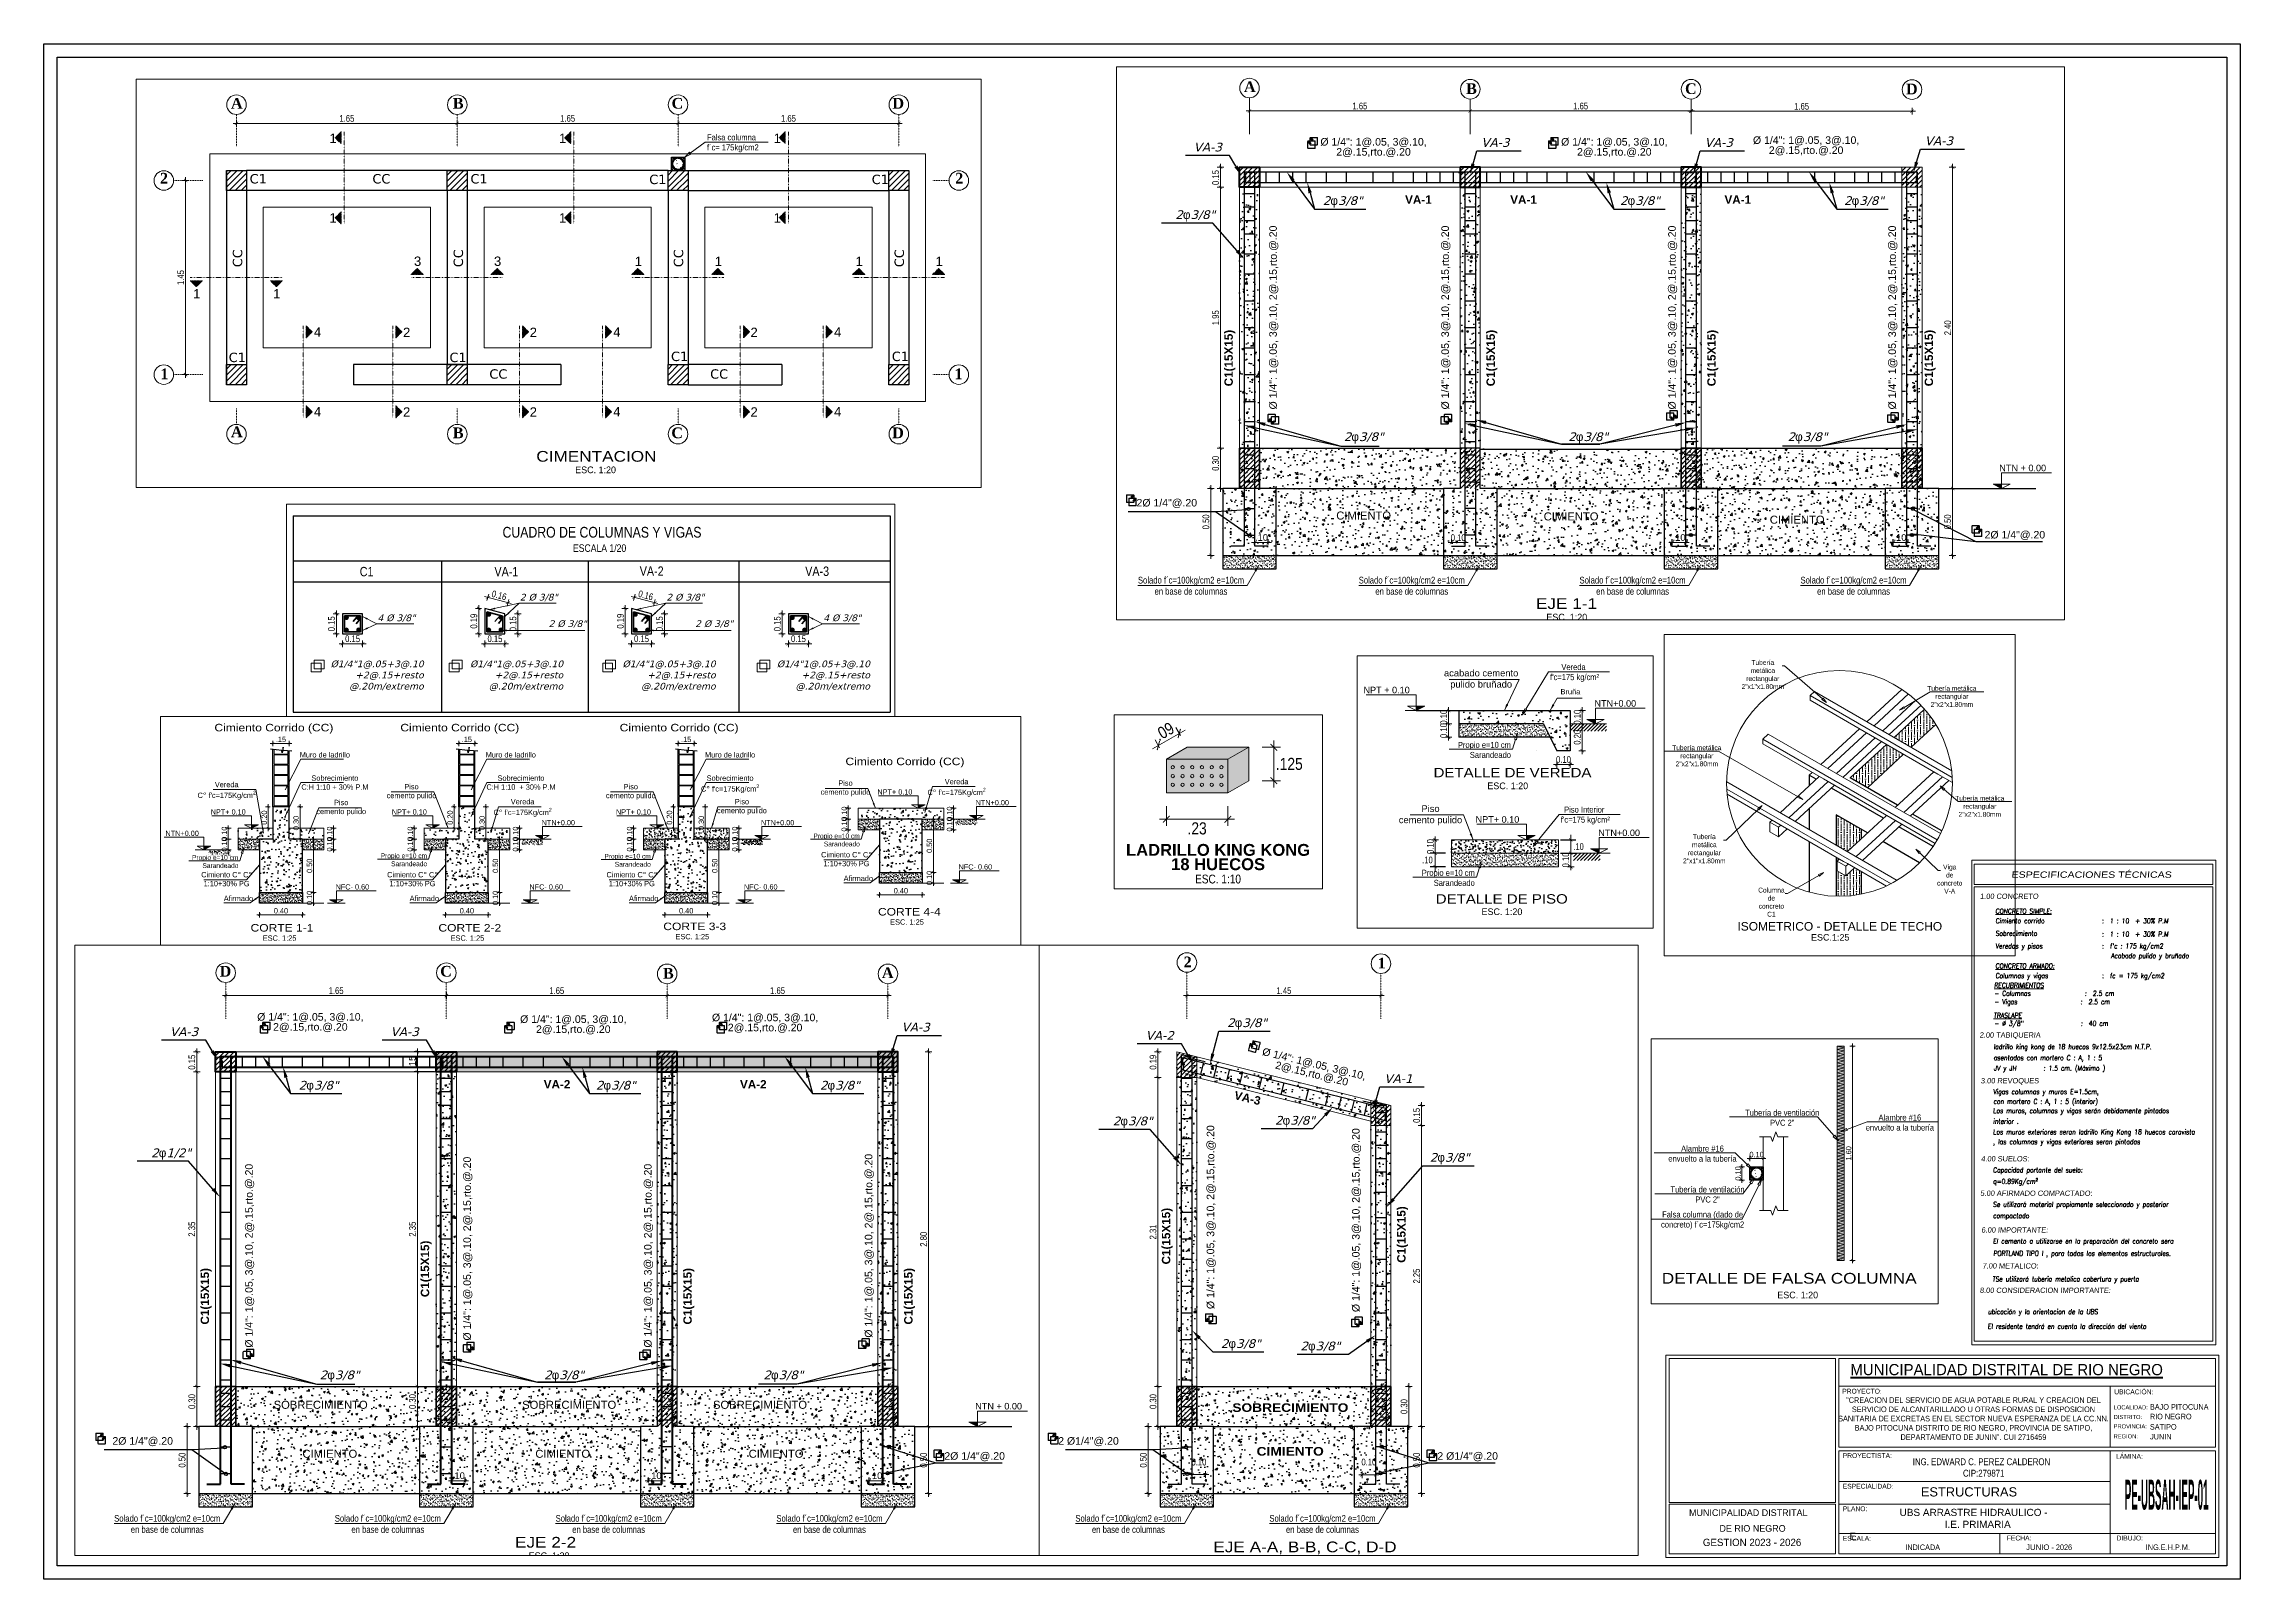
# Paper-space layout 'Layout1' of a CAD drawing. Header units: metres, sheet in millimetres. Extents: x 11 to 831, y 11 to 584.
# The model-space entities are those that its viewports show. They can reach past a viewport. Long polylines and large blocks are cut down to what shows.
import ezdxf
from ezdxf import colors
from ezdxf.entities.mleader import LeaderData, LeaderLine
from ezdxf.enums import TextEntityAlignment as Align
from ezdxf.math import Vec2, Vec3

# ---------------------------------------------------------------- set-up
doc = ezdxf.new("R2010")
doc.units = ezdxf.units.M
for name, pattern in [('ACAD_ISO04W100', [30, 24, -3, 0, -3]), ('DASHDOT', [1, 0.5, -0.25, 0, -0.25]), ('DASHDOTX2', [2, 1, -0.5, 0, -0.5]), ('DASHEDX2', [38.1, 25.4, -12.7]), ('HIDDEN2', [0.1875, 0.125, -0.0625])]:
    doc.linetypes.add(name, pattern=pattern)
for name, color, linetype, lineweight in [('-Achurado', 251, 'Continuous', 5), ('-Acotado', 251, 'Continuous', 5), ('-Ladrillo', 34, 'Continuous', 9), ('-Textos', 7, 'Continuous', 20), ('A_Columnas', 7, 'Continuous', 40), ('A_MENBRETE', 250, 'Continuous', 15), ('A_Muros altos', 7, 'Continuous', 40), ('Acero', 152, 'Continuous', 35), ('AUX', 7, 'Continuous', 13), ('Cotas', 7, 'Continuous', 20), ('Desagüe', 155, 'Continuous', 40), ('ESCALERA', 7, 'Continuous', 13), ('Especificaciones', 7, 'Continuous', 20), ('FIC-2ES_ACERO_', 160, 'Continuous', 30), ('FIC-2ES_COLUMNA', 152, 'Continuous', 30), ('FIC-2ES_CONCRETO 210', 251, 'Continuous', 30), ('FIC-2ES_TERRENO', 34, 'Continuous', 0), ('Flechas', 122, 'Continuous', 20), ('hatch', 253, 'Continuous', 20), ('MEMBRETE', 96, 'Continuous', 80), ('MURO', 7, 'Continuous', 30), ('Muro Alto', 5, 'Continuous', 40), ('muros', 7, 'Continuous', 35), ('P 0.05', 7, 'Continuous', 13), ('pisos', 8, 'Continuous', 13), ('PL-020', 7, 'Continuous', 20), ('PL-03', 7, 'Continuous', 30), ('PL-04', 154, 'Continuous', 40), ('techo', 13, 'Continuous', 25), ('TEXTO', 7, 'Continuous', 20), ('Textos', 7, 'Continuous', 30), ('TUBERIA METALICA', 20, 'Continuous', 30)]:
    doc.layers.add(name, color=color, linetype=linetype, lineweight=lineweight)
for name, color, linetype in [('A_50_CotasExter', 253, 'Continuous'), ('FALSA COLUMNA', 250, 'Continuous'), ('G-TEXTOS-TITULOS', 4, 'Continuous'), ('PL-05', 7, 'Continuous')]:
    doc.layers.add(name, color=color, linetype=linetype)
doc.layers.add('FIC-2ES_COTAS', color=7, linetype='Continuous', lineweight=5, true_color=0x6b006b)
doc.layers.add('FIC-2ES_LADRILLOS_', color=7, linetype='Continuous', lineweight=0, true_color=0xf57a00)
doc.layers.add('Observaciones', color=250, linetype='Continuous', plot=False)
doc.layers.add('Observacioness', color=6, linetype='Continuous', plot=False)
doc.styles.add('-Arial Narrow', font='ARIALN.TTF')
doc.styles.add('25-TITULO', font='arialbd.ttf', dxfattribs={"height": 0.1})
doc.styles.add('3mm', font='simplex', dxfattribs={"height": 6})
doc.styles.add('ACOT', font='romans.shx', dxfattribs={"width": 0.8, "oblique": 5})
doc.styles.add('ARIAL', font='arial.ttf')
doc.styles.add('Arial Narrow', font='ARIALN.TTF')
doc.styles.add('COTAS Y DIRECTRIZ', font='ARIALN.TTF')
doc.styles.add('ILICH', font='timesbd.ttf')
doc.styles.add('L80', font='arial.ttf')
doc.styles.add('LAMINA', font='')
doc.styles.add('NOMBRES', font='sanss___.ttf', dxfattribs={"width": 1.2, "oblique": 5, "height": 0.15})
doc.styles.add('R80_50', font='verdanai.ttf', dxfattribs={"height": 0.065})
doc.styles.add('ROMANS', font='ARIALN.TTF')
doc.styles.add('style1', font='arial.ttf')
doc.styles.add('sw 721', font='swissel.ttf')
doc.styles.add('TECHNICLIGHT', font='tel_____.pfb')
doc.styles.add('TEXTOS', font='sanss___.ttf', dxfattribs={"oblique": 5})
doc.styles.get('LAMINA').set_extended_font_data('Arial Black')
doc.dimstyles.new('corte 25', dxfattribs={"dimtxt": 0.05, "dimasz": 0.025, "dimexe": 0.025, "dimexo": 0.0125, "dimgap": 0.0125, "dimtad": 1, "dimzin": 4, "dimdsep": 46, "dimtxsty": 'ARIAL', "dimblk": 'ARCHTICK', "dimcen": 0.025, "dimdle": 0.025, "dimclrd": 256, "dimclre": 256, "dimclrt": 7, "dimadec": 0, "dimazin": 0, "dimtfac": 1, "dimtix": 1, "dimtmove": 0, "dimatfit": 3, "dimfxl": 0.1, "dimlwd": -1, "dimarcsym": 0})
doc.dimstyles.new('Esc 1_20n', dxfattribs={"dimscale": 0.02, "dimtxt": 2, "dimasz": 1, "dimexe": 1, "dimexo": 1, "dimgap": 0.45, "dimtad": 1, "dimtoh": 1, "dimzin": 3, "dimdsep": 46, "dimtxsty": '-Arial Narrow', "dimblk": 'ARCHTICK', "dimcen": 1, "dimdle": 1, "dimclrd": 252, "dimclre": 252, "dimclrt": 252, "dimadec": 0, "dimazin": 0, "dimtfac": 1, "dimtix": 1, "dimtmove": 1, "dimatfit": 2, "dimldrblk": 'ARCHTICK', "dimfxl": 1, "dimfxlon": 1, "dimtolj": 2, "dimlwd": 5, "dimlwe": 5, "dimarcsym": 0})
doc.dimstyles.new('Esc 1_25', dxfattribs={"dimscale": 0.025, "dimtxt": 1.8, "dimasz": 1, "dimexe": 1, "dimexo": 2, "dimgap": 0.45, "dimtad": 2, "dimtih": 1, "dimtoh": 1, "dimzin": 4, "dimdsep": 46, "dimtxsty": '-Arial Narrow', "dimblk": 'ARCHTICK', "dimcen": 1, "dimdle": 1, "dimclrd": 256, "dimclre": 256, "dimclrt": 7, "dimadec": 0, "dimazin": 0, "dimtfac": 1, "dimtix": 1, "dimtmove": 1, "dimatfit": 2, "dimldrblk": 'ARCHTICK', "dimfxl": 1, "dimtolj": 2, "dimlwd": 5, "dimlwe": 0, "dimarcsym": 0})
doc.dimstyles.new('FIC - CORTE', dxfattribs={"dimtxt": 2, "dimasz": 1, "dimexe": 1.5, "dimexo": 0.625, "dimgap": 0.9, "dimtad": 2, "dimtih": 1, "dimtoh": 1, "dimzin": 4, "dimdsep": 46, "dimtxsty": 'COTAS Y DIRECTRIZ', "dimblk": 'ARCHTICK', "dimcen": 0.9, "dimdle": 1.5, "dimclrd": 256, "dimclre": 256, "dimclrt": 7, "dimadec": 0, "dimazin": 0, "dimtfac": 1, "dimtix": 1, "dimtmove": 2, "dimatfit": 3, "dimfxl": 1, "dimlwd": 5, "dimarcsym": 0})
pattern_1 = [(50, (-0.51767, 0.18692), (0.145747735, -0.012751268), [0.01524, -0.16764]), (355, (-0.51767, 0.18692), (-0.028194737, 0.152845476), [0.012192, -0.134112467]), (100.451445, (-0.50553, 0.18586), (0.117552998, 0.140094202), [0.012952007, -0.142472196]), (46.1842, (-0.51767, 0.22756), (0.216863233, -0.033633862), [0.02286, -0.25146]), (96.635558, (-0.4996, 0.22476), (0.189923307, 0.1979409), [0.01942802, -0.213708487]), (351.184151, (-0.51767, 0.22756), (0.189923307, 0.1979409), [0.018287974, -0.201167786]), (21, (-0.49735, 0.2174), (0.121291513, -0.081812159), [0.01524, -0.16764]), (326, (-0.49735, 0.2174), (0.049441623, 0.147350373), [0.012192, -0.134112]), (71.451445, (-0.48724, 0.21058), (0.170733135, 0.065538215), [0.012952007, -0.14247195]), (37.5, (-0.51767, 0.18692), (0.0024708826, 0.067644031), [0, -0.1324864, 0, -0.136144, 0, -0.13462]), (7.5, (-0.51767, 0.18692), (0.05345573, 0.08014446), [0, -0.0776224, 0, -0.1294384, 0, -0.051308]), (327.5, (-0.562986, 0.18692), (0.1084724761, -0.0045829952), [0, -0.0508, 0, -0.158496, 0, -0.210312]), (317.5, (-0.58331, 0.18692), (0.118503345, 0.020341193), [0, -0.06604, 0, -0.1052576, 0, -0.149352])]
pattern_2 = [(37.5, (-0.517673, 0.186919), (-0.00080001565, 0.02447066187), [0, -0.019304, 0, -0.02159, 0, -0.0206375]), (7.5, (-0.517673, 0.18692), (0.02247616416, 0.035841255), [0, -0.010414, 0, -0.017399, 0, -0.0066675]), (327.5, (-0.533294, 0.18692), (0.0395496185, 7.185923e-05), [0, -0.00635, 0, -0.02286, 0, -0.029845]), (317.5, (-0.533294, 0.18692), (0.0381778226, 0.0111464662), [0, -0.003175, 0, -0.014986, 0, -0.017145])]
pattern_3 = [(50, (24.07489, -3.57818), (0.145747735, -0.012751268), [0.01524, -0.16764]), (355, (24.07489, -3.57818), (-0.028194737, 0.152845476), [0.012192, -0.134112467]), (100.451445, (24.08704, -3.57925), (0.117552998, 0.140094202), [0.012952007, -0.142472196]), (46.1842, (24.07489, -3.53754), (0.216863233, -0.033633862), [0.02286, -0.25146]), (96.635558, (24.09296, -3.54035), (0.189923307, 0.1979409), [0.01942802, -0.213708487]), (351.184151, (24.0749, -3.53754), (0.189923307, 0.1979409), [0.018287974, -0.201167786]), (21, (24.09521, -3.5477), (0.121291513, -0.081812159), [0.01524, -0.16764]), (326, (24.09521, -3.5477), (0.049441623, 0.147350373), [0.012192, -0.134112]), (71.451445, (24.10532, -3.55452), (0.170733135, 0.065538215), [0.012952007, -0.14247195]), (37.5, (24.07489, -3.578183), (0.0024708826, 0.067644031), [0, -0.1324864, 0, -0.136144, 0, -0.13462]), (7.5, (24.07489, -3.57818), (0.05345573, 0.08014446), [0, -0.0776224, 0, -0.1294384, 0, -0.051308]), (327.5, (24.029576, -3.578183), (0.1084724761, -0.0045829952), [0, -0.0508, 0, -0.158496, 0, -0.210312]), (317.5, (24.00926, -3.57818), (0.118503345, 0.020341193), [0, -0.06604, 0, -0.1052576, 0, -0.149352])]
pattern_4 = [(50, (25.07489, -3.57818), (0.145747735, -0.012751268), [0.01524, -0.16764]), (355, (25.07489, -3.57818), (-0.028194737, 0.152845476), [0.012192, -0.134112467]), (100.451445, (25.08704, -3.57925), (0.117552998, 0.140094202), [0.012952007, -0.142472196]), (46.1842, (25.07489, -3.53754), (0.216863233, -0.033633862), [0.02286, -0.25146]), (96.635558, (25.09296, -3.54035), (0.189923307, 0.1979409), [0.01942802, -0.213708487]), (351.184151, (25.0749, -3.53754), (0.189923307, 0.1979409), [0.018287974, -0.201167786]), (21, (25.09521, -3.5477), (0.121291513, -0.081812159), [0.01524, -0.16764]), (326, (25.09521, -3.5477), (0.049441623, 0.147350373), [0.012192, -0.134112]), (71.451445, (25.10532, -3.55452), (0.170733135, 0.065538215), [0.012952007, -0.14247195]), (37.5, (25.07489, -3.578183), (0.0024708826, 0.067644031), [0, -0.1324864, 0, -0.136144, 0, -0.13462]), (7.5, (25.07489, -3.57818), (0.05345573, 0.08014446), [0, -0.0776224, 0, -0.1294384, 0, -0.051308]), (327.5, (25.029576, -3.578183), (0.1084724761, -0.0045829952), [0, -0.0508, 0, -0.158496, 0, -0.210312]), (317.5, (25.00926, -3.57818), (0.118503345, 0.020341193), [0, -0.06604, 0, -0.1052576, 0, -0.149352])]
pattern_5 = [(37.5, (-0.210001, 0), (-0.00080001565, 0.02447066187), [0, -0.019304, 0, -0.02159, 0, -0.0206375]), (7.5, (-0.21, 0), (0.02247616416, 0.035841255), [0, -0.010414, 0, -0.017399, 0, -0.0066675]), (327.5, (-0.225622, 0), (0.0395496185, 7.185923e-05), [0, -0.00635, 0, -0.02286, 0, -0.029845]), (317.5, (-0.225622, 0), (0.0381778226, 0.0111464662), [0, -0.003175, 0, -0.014986, 0, -0.017145])]
pattern_6 = [(50, (74.589544, -0.39591), (0.0728738676, -0.0063756342), [0.00762, -0.08382]), (355, (74.58954, -0.39591), (-0.0140973686, 0.076422738), [0.006096, -0.0670562337]), (100.451445, (74.595616, -0.39644), (0.058776499, 0.0700471008), [0.0064760035, -0.071236098]), (46.1842, (74.58954, -0.37559), (0.1084316164, -0.016816931), [0.01143, -0.12573]), (96.635558, (74.59858, -0.37699), (0.094961654, 0.09897045), [0.009714009, -0.106854243]), (351.184151, (74.58954, -0.37559), (0.094961654, 0.09897045), [0.009143987, -0.100583893]), (21, (74.599704, -0.38067), (0.0606457565, -0.0409060793), [0.00762, -0.08382]), (326, (74.5997, -0.38067), (0.0247208113, 0.0736751864), [0.006096, -0.067056]), (71.451445, (74.60476, -0.384076), (0.0853665677, 0.0327691076), [0.0064760035, -0.071235975]), (37.5, (74.589544, -0.395907), (0.0012354413, 0.03382201555), [0, -0.0662432, 0, -0.068072, 0, -0.06731]), (7.5, (74.589544, -0.395907), (0.026727865, 0.0400722299), [0, -0.0388112, 0, -0.0647192, 0, -0.025654]), (327.5, (74.566887, -0.395907), (0.05423623807, -0.0022914976), [0, -0.0254, 0, -0.079248, 0, -0.105156]), (317.5, (74.556727, -0.395907), (0.0592516726, 0.0101705964), [0, -0.03302, 0, -0.0526288, 0, -0.074676])]
pattern_7 = [(50, (0.72083, 0), (0.145747735, -0.012751268), [0.01524, -0.16764]), (355, (0.72083, 0), (-0.028194737, 0.152845476), [0.012192, -0.134112467]), (100.451445, (0.73298, -0.00106), (0.117552998, 0.140094202), [0.012952007, -0.142472196]), (46.1842, (0.72083, 0.04064), (0.216863233, -0.033633862), [0.02286, -0.25146]), (96.635558, (0.7389, 0.03784), (0.189923307, 0.1979409), [0.01942802, -0.213708487]), (351.184151, (0.72083, 0.04064), (0.189923307, 0.1979409), [0.018287974, -0.201167786]), (21, (0.74115, 0.03048), (0.121291513, -0.081812159), [0.01524, -0.16764]), (326, (0.74115, 0.03048), (0.049441623, 0.147350373), [0.012192, -0.134112]), (71.451445, (0.75126, 0.02366), (0.170733135, 0.065538215), [0.012952007, -0.14247195]), (37.5, (0.72083, 0), (0.0024708826, 0.067644031), [0, -0.1324864, 0, -0.136144, 0, -0.13462]), (7.5, (0.72083, 0), (0.05345573, 0.08014446), [0, -0.0776224, 0, -0.1294384, 0, -0.051308]), (327.5, (0.67552, 0), (0.1084724761, -0.0045829952), [0, -0.0508, 0, -0.158496, 0, -0.210312]), (317.5, (0.6552, 0), (0.118503345, 0.020341193), [0, -0.06604, 0, -0.1052576, 0, -0.149352])]
pattern_8 = [(37.5, (0.720831, 0), (-0.00080001565, 0.02447066187), [0, -0.019304, 0, -0.02159, 0, -0.0206375]), (7.5, (0.72083, 0), (0.02247616416, 0.035841255), [0, -0.010414, 0, -0.017399, 0, -0.0066675]), (327.5, (0.70521, 0), (0.0395496185, 7.185923e-05), [0, -0.00635, 0, -0.02286, 0, -0.029845]), (317.5, (0.70521, 0), (0.0381778226, 0.0111464662), [0, -0.003175, 0, -0.014986, 0, -0.017145])]
pattern_9 = [(50, (86.39052, -0.88119), (0.0728738676, -0.0063756342), [0.00762, -0.08382]), (355, (86.39052, -0.88119), (-0.0140973686, 0.076422738), [0.006096, -0.0670562337]), (100.451445, (86.396595, -0.88172), (0.058776499, 0.0700471008), [0.0064760035, -0.071236098]), (46.1842, (86.39052, -0.86087), (0.1084316164, -0.016816931), [0.01143, -0.12573]), (96.635558, (86.39956, -0.86227), (0.094961654, 0.09897045), [0.009714009, -0.106854243]), (351.184151, (86.39052, -0.86087), (0.094961654, 0.09897045), [0.009143987, -0.100583893]), (21, (86.40068, -0.86595), (0.0606457565, -0.0409060793), [0.00762, -0.08382]), (326, (86.40068, -0.86595), (0.0247208113, 0.0736751864), [0.006096, -0.067056]), (71.451445, (86.405736, -0.86936), (0.0853665677, 0.0327691076), [0.0064760035, -0.071235975]), (37.5, (86.390522, -0.88119), (0.0012354413, 0.03382201555), [0, -0.0662432, 0, -0.068072, 0, -0.06731]), (7.5, (86.390522, -0.88119), (0.026727865, 0.0400722299), [0, -0.0388112, 0, -0.0647192, 0, -0.025654]), (327.5, (86.367865, -0.88119), (0.05423623807, -0.0022914976), [0, -0.0254, 0, -0.079248, 0, -0.105156]), (317.5, (86.357705, -0.88119), (0.0592516726, 0.0101705964), [0, -0.03302, 0, -0.0526288, 0, -0.074676])]
pattern_10 = [(37.5, (72.631008, 0.88985), (-0.00080001565, 0.02447066187), [0, -0.019304, 0, -0.02159, 0, -0.0206375]), (7.5, (72.63101, 0.88985), (0.02247616416, 0.035841255), [0, -0.010414, 0, -0.017399, 0, -0.0066675]), (327.5, (72.615387, 0.88985), (0.0395496185, 7.185923e-05), [0, -0.00635, 0, -0.02286, 0, -0.029845]), (317.5, (72.615387, 0.88985), (0.0381778226, 0.0111464662), [0, -0.003175, 0, -0.014986, 0, -0.017145])]
pattern_11 = [(90, (72.33851, -0.233007), (-0.028575, 0.05000625), [0.0714375, -0.0142875, 0, -0.0142875])]

psp = doc.layouts.get("Layout1")

# ---------------------------------------------------------------- texts
at = {"layer": 'A_MENBRETE', "color": 18, "true_color": 0x000000, "style": 'Arial Narrow'}
for s, height, p in [('BAJO PITOCUNA', 2.0751, (797.66, 73.98)), ('SATIPO', 2.075, (797.66, 66.54)), ('RIO NEGRO', 2.075, (797.66, 70.39)), ('JUNIN', 2.075, (797.72, 62.89))]:
    psp.add_text(s, height=height, dxfattribs=at).set_placement(p)
at = {"layer": 'A_MENBRETE', "color": 18, "true_color": 0x000000, "width": 19.5573, "attachment_point": 1}
for s, insert, char_height in [('\\pxql;{\\fCentury Gothic|b0|i0|c0|p34;PROYECTO: }', (682.7, 81.81), 1.8157), ('{\\fCentury Gothic|b0|i0|c0|p34;LOCALIDAD:}', (784.1, 75.64), 1.5563), ('\\pxql;{\\fCentury Gothic|b0|i0|c0|p34;UBICACIÓN: }', (784.32, 81.55), 1.8157), ('{\\fCentury Gothic|b0|i0|c0|p34;DISTRITO:}', (784.1, 72.04), 1.5563), ('\\pxql;{\\fCentury Gothic|b0|i0|c0|p34;PROVINCIA:}', (784.1, 68.54), 1.5563), ('\\pxql;{\\fCentury Gothic|b0|i0|c0|p34;PROYECTISTA: }', (682.88, 57.75), 1.8157), ('\\pxql;{\\fCentury Gothic|b0|i0|c0|p34;REGION:}', (784.1, 64.82), 1.5563), ('\\pxql;{\\fCentury Gothic|b0|i0|c0|p34;ESPECIALIDAD: }', (682.88, 46.31), 1.8157), ('\\pxql;{\\fCentury Gothic|b0|i0|c0|p34;PLANO: }', (682.88, 37.9), 1.8157), ('\\pxql;{\\fCentury Gothic|b0|i0|c0|p34;ESCALA: }', (682.88, 26.85), 1.8157), ('\\pxql;{\\fCentury Gothic|b0|i0|c0|p34;FECHA: }', (744.2, 26.96), 1.8157), ('\\pxql;{\\fCentury Gothic|b0|i0|c0|p34;DIBUJO: }', (785.19, 26.96), 1.8157)]:
    psp.add_mtext(s, dxfattribs=dict(at, insert=insert, char_height=char_height))
at = {"layer": 'A_MENBRETE', "color": 18, "true_color": 0x000000, "attachment_point": 1, "style": 'Arial Narrow'}
for s, insert, char_height, width in [('\\pxqc;"CREACION DEL SERVICIO DE AGUA POTABLE RURAL Y CREACION DEL SERVICIO DE ALCANTARILLADO U OTRAS FORMAS DE DISPOSICION SANITARIA DE EXCRETAS EN EL SECTOR NUEVA ESPERANZA DE LA CC.NN. BAJO PITOCUNA DISTRITO DE RIO NEGRO, PROVINCIA DE SATIPO, DEPARTAMENTO DE JUNIN". CUI 2716459', (687.48, 78.62), 2.07512, 88.501), ('INDICADA', (706.25, 23.64), 2.075, 28.3137), ('{\\fArial|b0|i0|c0|p34;JUNIO} - 2026', (751.41, 23.64), 2.0751, 28.3137), ('ING.E.H.P.M.', (796.12, 23.64), 2.0751, 28.3137)]:
    psp.add_mtext(s, dxfattribs=dict(at, insert=insert, char_height=char_height, width=width))
at = {"layer": 'A_MENBRETE', "insert": (785, 57.45), "char_height": 1.8157, "width": 19.5573, "attachment_point": 1}
psp.add_mtext('\\pxql;{\\fCentury Gothic|b0|i0|c0|p34;LÁMINA: }', dxfattribs=at)
at = {"layer": 'A_MENBRETE', "width": 82.1407, "attachment_point": 1}
for s, insert, char_height, style in [('{\\H0.85388x;ING. EDWARD C. PEREZ CALDERON\\P                       CIP:279871}', (709.05, 55.82), 3, 'Arial Narrow'), ('{\\H0.85388x;ESTRUCTURAS}', (712.07, 45.01), 4.0204, 'style1')]:
    psp.add_mtext(s, dxfattribs=dict(at, insert=insert, char_height=char_height, style=style))
at = {"layer": 'A_MENBRETE', "color": 144, "insert": (685.4, 41.41), "char_height": 3.1245, "width": 92.7376, "attachment_point": 1, "style": 'style1'}
psp.add_mtext('\\pxsm1,qc,t3;{\\H0.85388x;\\P\\ps*,tz;UBS ARRASTRE HIDRAULICO -\\P\\pi-3,l4,sm1,t4;I.E.^IPRIMARIA\\P\\pi0,l0,q*,t3;E}', dxfattribs=at)
at = {"layer": 'A_MENBRETE', "color": 166, "ltscale": 0.5, "style": 'LAMINA', "width": 0.210456, "flags": 4}
psp.add_attdef('PE-UBSAH-IEP-01', text='AB-XY', height=11.136, dxfattribs=at).set_placement((788.26, 36.68), (819.54, 36.68), align=Align.FIT)
at = {"layer": 'MEMBRETE', "color": 12}
for s, p in [('MUNICIPALIDAD DISTRITAL ', (625.47, 34.27)), ('DE RIO NEGRO', (636.82, 28.39))]:
    psp.add_text(s, height=2.5024, dxfattribs=at).set_placement(p)
at = {"layer": 'MEMBRETE', "color": 96}
psp.add_text('GESTION 2023 - 2026', height=2.718, dxfattribs=at).set_placement((649.01, 24.43), align=Align.MIDDLE_CENTER)
at = {"layer": 'MEMBRETE', "insert": (685.74, 91.05), "char_height": 4.18, "width": 188.6242, "attachment_point": 1}
psp.add_mtext('{\\fBaskerville Old Face|b0|i0|c0|p18;\\L\\C116;\\c3434259;MUNICIPALIDAD DISTRITAL DE RIO NEGRO}', dxfattribs=at)

msp = doc.modelspace()

# ---------------------------------------------------------------- texts
at = {"layer": '-Textos', "style": '-Arial Narrow'}
msp.add_text('ESC. 1:10', height=0.03283, dxfattribs=at).set_placement((1298.4704, 495.8078), align=Align.MIDDLE_CENTER)
at = {"layer": 'A_Columnas', "lineweight": 9, "attachment_point": 5, "style": 'style1'}
for s, insert, char_height, width in [('\\pxsm0.8;Ø 1/4": 1@.05, 3@.10, 2@.15,rto.@.20', (1269.5135, 498.612), 0.05625, 0.881569), ('\\pxsm0.8;Ø 1/4": 1@.05, 3@.10, 2@.15,rto.@.20', (1272.9119, 498.6074), 0.05625, 0.881569), ('\\pxsm0.8;Ø 1/4": 1@.05, 3@.10, 2@.15,rto.@.20', (1271.4785, 498.5949), 0.05625, 0.881569), ('\\pxsm0.8;Ø 1/4": 1@.05, 3@.10, 2@.15,rto.@.20', (1261.9342, 498.1403), 0.05625, 0.881569), ('\\pxsm0.8;Ø 1/4": 1@.05, 3@.10, 2@.15,rto.@.20', (1263.7335, 498.1403), 0.05625, 0.881569), ('\\pxsm0.8;Ø 1/4": 1@.05, 3@.10, 2@.15,rto.@.20', (1265.1669, 498.1528), 0.05625, 0.881569), ('{\\fArial|b1|i0|c0|p34;VA-2 }', (1271.3569, 498.1515), 0.0625, 0.8), ('{\\fArial|b1|i0|c0|p34;VA-2}', (1272.8235, 498.1515), 0.0625, 0.8), ('{\\fArial|b1|i0|c0|p34;VA-1 }', (1262.2695, 497.7515), 0.0625, 0.8), ('{\\fArial|b1|i0|c0|p34;VA-1 }', (1263.0551, 497.7515), 0.0625, 0.8), ('{\\fArial|b1|i0|c0|p34;VA-1 }', (1264.6563, 497.7515), 0.0625, 0.8), ('2Ø 1/4"@.20', (1260.3893, 495.4819), 0.05625, 0.72), ('2Ø 1/4"@.20', (1268.2606, 495.4819), 0.05625, 0.72), ('2 Ø1/4"@.20', (1279.2144, 495.4819), 0.05625, 0.72), ('2Ø 1/4"@.20', (1274.4778, 495.3694), 0.05625, 0.62), ('2 Ø1/4"@.20', (1282.0481, 495.3694), 0.05625, 0.62), ('2Ø 1/4"@.20', (1266.7268, 495.243), 0.05625, 0.62)]:
    msp.add_mtext(s, dxfattribs=dict(at, insert=insert, char_height=char_height, width=width))
for s, insert, char_height, width, rotation in [('\\pxsm0.8;Ø 1/4": 1@.05, 3@.10, 2@.15,rto.@.20', (1280.8908, 498.263), 0.05625, 1.078848, 346.38558), ('{\\fArial|b1|i0|c0|p34;VA-3 }', (1280.4027, 498.0482), 0.0625, 0.8, 346.65138), ('\\pxsm0.8;Ø 1/4": 1@.05, 3@.10, 2@.15,rto.@.20', (1280.1317, 497.1589), 0.05625, 2.104752, 90), ('\\pxsm0.8;Ø 1/4": 1@.05, 3@.10, 2@.15,rto.@.20', (1281.2178, 497.1365), 0.05625, 2.104752, 90), ('\\pxsm0.8;Ø 1/4": 1@.05, 3@.10, 2@.15,rto.@.20', (1270.6906, 496.9238), 0.05625, 2.104752, 90), ('\\pxsm0.8;Ø 1/4": 1@.05, 3@.10, 2@.15,rto.@.20', (1273.6906, 496.9454), 0.05625, 2.104752, 90), ('\\pxsm0.8;Ø 1/4": 1@.05, 3@.10, 2@.15,rto.@.20', (1261.189, 496.8709), 0.05625, 2.104752, 90), ('\\pxsm0.8;Ø 1/4": 1@.05, 3@.10, 2@.15,rto.@.20', (1262.4751, 496.8709), 0.05625, 2.104752, 90), ('\\pxsm0.8;Ø 1/4": 1@.05, 3@.10, 2@.15,rto.@.20', (1264.1698, 496.8709), 0.05625, 2.104752, 90), ('\\pxsm0.8;Ø 1/4": 1@.05, 3@.10, 2@.15,rto.@.20', (1265.8155, 496.8709), 0.05625, 2.104752, 90), ('\\pxsm0.8;Ø 1/4": 1@.05, 3@.10, 2@.15,rto.@.20', (1269.0603, 496.8709), 0.05625, 2.104752, 90), ('\\pxsm0.8;Ø 1/4": 1@.05, 3@.10, 2@.15,rto.@.20', (1272.0411, 496.8709), 0.05625, 2.104752, 90), ('{\\fArial|b1|i0|c0|p34;C1(15X15)}', (1279.8035, 497.0171), 0.0625, 0.8, 90), ('{\\fArial|b1|i0|c0|p34;C1(15X15)}', (1281.5618, 497.0291), 0.0625, 0.8, 90), ('{\\fArial|b1|i0|c0|p34;C1(15X15)}', (1270.3795, 496.7727), 0.0625, 0.8, 90), ('{\\fArial|b1|i0|c0|p34;C1(15X15)}', (1260.8608, 496.568), 0.0625, 0.8, 90), ('{\\fArial|b1|i0|c0|p34;C1(15X15)}', (1262.819, 496.568), 0.0625, 0.8, 90), ('{\\fArial|b1|i0|c0|p34;C1(15X15)}', (1264.469, 496.568), 0.0625, 0.8, 90), ('{\\fArial|b1|i0|c0|p34;C1(15X15)}', (1266.0934, 496.568), 0.0625, 0.8, 90), ('{\\fArial|b1|i0|c0|p34;C1(15X15)}', (1268.7346, 496.568), 0.0625, 0.8, 90), ('{\\fArial|b1|i0|c0|p34;C1(15X15)}', (1272.3417, 496.568), 0.0625, 0.8, 90), ('{\\fArial|b1|i0|c0|p34;C1(15X15)}', (1273.9917, 496.568), 0.0625, 0.8, 90)]:
    msp.add_mtext(s, dxfattribs=dict(at, insert=insert, char_height=char_height, width=width, rotation=rotation))
at = {"layer": 'Cotas', "lineweight": 13, "ltscale": 0.1, "char_height": 0.05, "width": 0.387333, "attachment_point": 3, "style": 'R80_50'}
for insert in [(1285.3843, 501.5202), (1286.4794, 501.5202)]:
    msp.add_mtext('\\A1;\\pxt6;2 Ø 3/8"', dxfattribs=dict(at, insert=insert))
at = {"layer": 'ESCALERA', "attachment_point": 7, "style": '3mm'}
for s, insert, char_height, width in [('\\pxqc;{\\fArial Narrow|b0|i0|c0|p34;CUADRO DE COLUMNAS Y VIGAS}', (1284.5331, 502.1368), 0.08, 1.93369), ('\\pxqc;{\\fArial Narrow|b0|i0|c0|p34;ESCALA 1/20}', (1285.1979, 502.0304), 0.0563, 0.568242), ('\\pxqc;{\\fArial Narrow|b0|i0|c0|p34;C1}', (1283.4567, 501.8478), 0.07, 0.568242), ('\\pxqc;{\\fArial Narrow|b0|i0|c0|p34;VA-1}', (1284.5011, 501.8486), 0.07, 0.568242), ('\\pxqc;{\\fArial Narrow|b0|i0|c0|p34;VA-2}', (1285.587, 501.8525), 0.07, 0.568242), ('\\pxqc;{\\fArial Narrow|b0|i0|c0|p34;VA-3}', (1286.8235, 501.8505), 0.07, 0.568242)]:
    msp.add_mtext(s, dxfattribs=dict(at, insert=insert, char_height=char_height, width=width))
at = {"layer": 'Especificaciones', "linetype": 'ACAD_ISO04W100', "style": 'R80_50'}
for s, insert, char_height, width, attachment_point in [('{\\fVerdana|b0|i0|c0|p34;C1}', (1264.949, 502.158), 0.07, 0.162081, 1), ('{\\fVerdana|b0|i0|c0|p34;CC}', (1265.8664, 502.158), 0.07, 0.162081, 1), ('{\\fVerdana|b0|i0|c0|p34;C1}', (1266.599, 502.158), 0.07, 0.162081, 1), ('{\\fVerdana|b0|i0|c0|p34;C1}', (1267.9351, 502.1534), 0.07, 0.162081, 1), ('{\\fVerdana|b0|i0|c0|p34;C1}', (1269.5977, 502.1534), 0.07, 0.162081, 1), ('\\A1;2 Ø 3/8"', (1285.1692, 501.7178), 0.05, 0.387333, 3), ('\\A1;2 Ø 3/8"', (1286.2643, 501.7178), 0.05, 0.387333, 3), ('\\A1;4 Ø 3/8"', (1284.1055, 501.5636), 0.05, 0.387333, 3), ('\\A1;4 Ø 3/8"', (1287.437, 501.5636), 0.05, 0.387333, 3), ('\\A1;Ø1/4"1@.05+3@.10\\P+2@.15+resto \\P@.20m/extremo ', (1284.1674, 501.2197), 0.05, 0.387333, 3), ('\\A1;Ø1/4"1@.05+3@.10\\P+2@.15+resto \\P@.20m/extremo ', (1285.2097, 501.2197), 0.05, 0.387333, 3), ('\\A1;Ø1/4"1@.05+3@.10\\P+2@.15+resto \\P@.20m/extremo ', (1286.3491, 501.2197), 0.05, 0.387333, 3), ('\\A1;Ø1/4"1@.05+3@.10\\P+2@.15+resto \\P@.20m/extremo ', (1287.5026, 501.2197), 0.05, 0.387333, 3), ('{\\fVerdana|b0|i0|c0|p34;C1}', (1264.7925, 500.8238), 0.07, 0.162081, 1), ('{\\fVerdana|b0|i0|c0|p34;C1}', (1266.4425, 500.8238), 0.07, 0.162081, 1), ('{\\fVerdana|b0|i0|c0|p34;C1}', (1268.0978, 500.8316), 0.07, 0.162081, 1), ('{\\fVerdana|b0|i0|c0|p34;C1}', (1269.7478, 500.8316), 0.07, 0.162081, 1), ('{\\fVerdana|b0|i0|c0|p34;CC}', (1266.7403, 500.6999), 0.07, 0.162081, 1), ('{\\fVerdana|b0|i0|c0|p34;CC}', (1268.3903, 500.6999), 0.07, 0.162081, 1), ('VA-3', (1273.9316, 498.6108), 0.065, 0.387333, 1), ('2{\\fSymbol|b0|i0|c2|p18;f}3/8"', (1280.2502, 498.6439), 0.065, 0.387333, 1), ('VA-3', (1268.4646, 498.5766), 0.065, 0.387333, 1), ('VA-3', (1270.1134, 498.5766), 0.065, 0.387333, 1), ('VA-2', (1279.6419, 498.5487), 0.065, 0.387333, 1), ('VA-3', (1262.7396, 498.2108), 0.065, 0.387333, 1), ('VA-3', (1264.409, 498.2108), 0.065, 0.387333, 1), ('VA-3', (1266.0541, 498.2233), 0.065, 0.387333, 1), ('VA-1', (1281.4254, 498.2266), 0.065, 0.387333, 1), ('VA-3', (1260.5907, 498.1766), 0.065, 0.387333, 1), ('2{\\fSymbol|b0|i0|c2|p18;f}3/8"', (1269.4266, 498.1768), 0.065, 0.387333, 1), ('2{\\fSymbol|b0|i0|c2|p18;f}3/8"', (1271.6474, 498.1768), 0.065, 0.387333, 1), ('2{\\fSymbol|b0|i0|c2|p18;f}3/8"', (1273.3216, 498.1768), 0.065, 0.387333, 1), ('2{\\fSymbol|b0|i0|c2|p18;f}3/8"', (1279.3959, 497.9099), 0.065, 0.387333, 1), ('2{\\fSymbol|b0|i0|c2|p18;f}3/8"', (1280.6082, 497.9148), 0.065, 0.387333, 1), ('2{\\fSymbol|b0|i0|c2|p18;f}3/8"', (1261.5553, 497.7768), 0.065, 0.387333, 1), ('2{\\fSymbol|b0|i0|c2|p18;f}3/8"', (1263.7761, 497.7768), 0.065, 0.387333, 1), ('2{\\fSymbol|b0|i0|c2|p18;f}3/8"', (1265.4502, 497.7768), 0.065, 0.387333, 1), ('2{\\fSymbol|b0|i0|c2|p18;f}3/8"', (1260.4532, 497.672), 0.065, 0.387333, 1), ('2{\\fSymbol|b0|i0|c2|p18;f}1/2"', (1268.3245, 497.672), 0.065, 0.387333, 1), ('2{\\fSymbol|b0|i0|c2|p18;f}3/8"', (1282.0624, 497.6381), 0.065, 0.387333, 3), ('2{\\fSymbol|b0|i0|c2|p18;f}3/8"', (1280.2038, 496.2473), 0.065, 0.387333, 1), ('2{\\fSymbol|b0|i0|c2|p18;f}3/8"', (1281.0958, 496.2292), 0.065, 0.387333, 3), ('2{\\fSymbol|b0|i0|c2|p18;f}3/8"', (1261.7122, 496.0132), 0.065, 0.387333, 1), ('2{\\fSymbol|b0|i0|c2|p18;f}3/8"', (1263.3895, 496.0132), 0.065, 0.387333, 1), ('2{\\fSymbol|b0|i0|c2|p18;f}3/8"', (1265.0285, 496.0132), 0.065, 0.387333, 1), ('2{\\fSymbol|b0|i0|c2|p18;f}3/8"', (1269.5835, 496.0132), 0.065, 0.387333, 1), ('2{\\fSymbol|b0|i0|c2|p18;f}3/8"', (1271.2608, 496.0132), 0.065, 0.387333, 1), ('2{\\fSymbol|b0|i0|c2|p18;f}3/8"', (1272.8998, 496.0132), 0.065, 0.387333, 1)]:
    msp.add_mtext(s, dxfattribs=dict(at, insert=insert, char_height=char_height, width=width, attachment_point=attachment_point))
at = {"layer": 'Especificaciones', "linetype": 'ACAD_ISO04W100', "char_height": 0.07, "width": 0.162081, "attachment_point": 1, "rotation": 90, "style": 'R80_50'}
for insert in [(1264.8235, 501.4624), (1266.4735, 501.4624), (1268.1186, 501.4624), (1269.7686, 501.4624)]:
    msp.add_mtext('{\\fVerdana|b0|i0|c0|p34;CC}', dxfattribs=dict(at, insert=insert))
at = {"layer": 'FIC-2ES_COTAS', "style": 'ILICH'}
for s, p in [('A', (1260.9659, 498.5556, 478.457)), ('B', (1262.6258, 498.5406, 478.457)), ('C', (1264.2619, 498.5406, 478.457)), ('D', (1265.9131, 498.5381, 478.457))]:
    msp.add_text(s, height=0.08, dxfattribs=at).set_placement(p)
at = {"layer": 'FIC-2ES_COTAS', "color": 0, "attachment_point": 2, "style": 'L80'}
for s, insert, char_height, width in [('\\A1;acabado cemento pulido bruñado', (1289.7803, 502.3893), 0.05, 0.722713), ('Bruña  ', (1290.4473, 502.2449), 0.03952, 0.482982), ('Piso \\Pcemento pulido', (1289.4019, 501.3763), 0.05, 0.598462)]:
    msp.add_mtext(s, dxfattribs=dict(at, insert=insert, char_height=char_height, width=width))
at = {"layer": 'G-TEXTOS-TITULOS', "color": 219, "true_color": 0x642165, "style": '25-TITULO'}
for s, height, p in [('LADRILLO KING KONG', 0.044321, (1298.4706, 495.9166)), ('18 HUECOS', 0.04432, (1298.4706, 495.8631))]:
    msp.add_text(s, height=height, dxfattribs=at).set_placement(p, align=Align.MIDDLE_CENTER)
at = {"layer": 'PL-020', "style": 'ACOT', "oblique": 5, "width": 0.8}
for s, p in [('%%UCONCRETO SIMPLE:', (1300.2588, 497.9494)), ('Cimiento corrido', (1300.2595, 497.8321)), (':  1 : 10  + 30%%% P.M', (1301.5515, 497.8321)), ('Sobrecimiento', (1300.2595, 497.6795)), (':  1 : 10  + 30%%% P.M', (1301.5515, 497.6707)), ('Veredas y pisos', (1300.2595, 497.5261)), (":  f'c : 175 kg/cm2", (1301.5515, 497.5261)), ('Acabado pulido y bruñado', (1301.6612, 497.4079)), ('%%UCONCRETO ARMADO:', (1300.2588, 497.2843)), ('Columnas y vigas', (1300.2595, 497.1665)), (':  fc = 175 kg/cm2', (1301.5515, 497.1665)), ('%%URECUBRIMIENTOS', (1300.2431, 497.05)), ('- Columnas                  :  2.5 cm', (1300.2422, 496.9515)), ('- Vigas                     :  2.5 cm', (1300.2422, 496.8493)), ('%%UTRASLAPE', (1300.2376, 496.6838)), ('- Ø 3/8"                   :  40 cm', (1300.2425, 496.5863)), ('ladrillo king kong de 18 huecos 9x12.5x23cm N.T.P.', (1300.2364, 496.3042)), ('asentados con mortero C : A, 1 : 5', (1300.2364, 496.1698)), ('JV y JH         : 1.5 cm. (Máximo )', (1300.2387, 496.0439)), ('Vigas columnas y muros E=1.5cm,', (1300.2305, 495.7593)), ('con mortero C : A, 1 : 5 (interior)', (1300.2335, 495.6397)), ('Los muros, columnas y vigas serán debidamente pintados ', (1300.2305, 495.527)), ('interior .', (1300.2305, 495.3999)), ('Los muros exteriores seran ladrillo King Kong 18 huecos caravista  ', (1300.2305, 495.2702)), (', las columnas y vigas exteriores seran pintadas  ', (1300.2305, 495.1503)), ('Capacidad portante del suelo:', (1300.2288, 494.808)), ('q=0.89Kg/cm²', (1300.2288, 494.6694)), ('Se utilizará material propiamente seleccionado y posterior ', (1300.2288, 494.3897)), ('compactado', (1300.2288, 494.2537)), ('El cemento a utilizarse en la preparación del concreto sera ', (1300.2288, 493.9439)), ('PORTLAND TIPO I , para todos los elementos estructurales.', (1300.2321, 493.7949))]:
    msp.add_text(s, height=0.06, dxfattribs=at).set_placement(p)
at = {"layer": 'PL-020', "char_height": 0.06, "attachment_point": 1, "style": 'ACOT'}
for s, width, heights, insert in [('{\\Fsimplex|c0;TSe utilizará tuberia metalica cobertura y puerta }', 3.201588, [0], (1300.2217, 493.5441)), ('{\\Fsimplex|c0; ubicación y la orientacion de la UBS}', 1.564355, [0.2522], (1300.1313, 493.1478)), ('{\\Fsimplex|c0;El residente tendrá en cuenta la dirección del viento }', 2.372131, [0], (1300.1648, 492.9691))]:
    msp.add_mtext_dynamic_manual_height_columns(s, width=width, gutter_width=12.5, heights=heights, dxfattribs=dict(at, insert=insert))
at = {"layer": 'PL-03', "linetype": 'Continuous', "style": 'TECHNICLIGHT'}
for p in [(1289.8268, 501.4968), (1289.7834, 500.5565), (1296.7536, 488.272)]:
    msp.add_text('ESC. 1:20', height=0.05, dxfattribs=at).set_placement(p)
at = {"layer": 'PL-03', "color": 250, "linetype": 'Continuous', "style": 'TECHNICLIGHT'}
for s, p in [('ESC. 1:25', (1280.0619, 500.7033)), ('ESC. 1:25', (1274.2012, 500.5534)), ('ESC. 1:25', (1275.9558, 500.5534)), ('ESC. 1:25', (1278.0566, 500.567)), ('ESC. 1:20', (1267.3818, 499.9238)), ('ESC. 1:20', (1263.226, 494.6079)), ('ESC. 1:20', (1271.145, 494.6048))]:
    msp.add_text(s, height=0.05, dxfattribs=at).set_placement(p)
at = {"layer": 'PL-03', "char_height": 0.05, "attachment_point": 2, "style": 'ROMANS'}
for s, insert, width in [('\\A1;Muro de ladrillo', (1274.7815, 502.3148), 0.500607), ('\\A1;Muro de ladrillo', (1276.5181, 502.3148), 0.500607), ('\\A1;Muro de ladrillo', (1278.5668, 502.3148), 0.500607), ("\\A1;Vereda \\PC° f'c=175Kg/cm{\\H0.7x;\\S2^ ;} ", (1273.8644, 502.0369), 0.514574), ('\\A1;Sobrecimiento\\PC:H 1:10 + 30% P.M ', (1274.8754, 502.0972), 1.002423), ('\\A1;Sobrecimiento\\PC:H 1:10  + 30% P.M', (1276.6135, 502.0972), 0.691462), ("\\A1;Sobrecimiento\\PC° f'c=175Kg/cm{\\H0.7x;\\S2^ ;} ", (1278.5668, 502.0972), 0.500607), ('Piso \\Pcemento pulido', (1279.6445, 502.0504), 0.405235), ("\\A1;Vereda \\PC° f'c=175Kg/cm{\\H0.7x;\\S2^ ;} ", (1280.6825, 502.0645), 0.514574), ('Piso \\Pcemento pulido', (1275.5905, 502.0178), 0.405235), ('Piso \\Pcemento pulido', (1277.6392, 502.0178), 0.405235), ('Piso \\Pcemento pulido', (1274.9341, 501.8694), 0.405235), ("\\A1;Vereda \\PC° f'c=175Kg/cm{\\H0.7x;\\S2^ ;} ", (1276.6285, 501.8776), 0.514574), ('\\A1;Piso\\Pcemento pulido', (1278.6773, 501.8776), 0.514574), ('Cimiento C° C°\\P1:10+30% PG', (1279.6541, 501.3824), 0.92797), ('Cimiento C° C°\\P1:10+30% PG', (1273.8636, 501.1955), 0.92797), ('Cimiento C° C°\\P1:10+30% PG', (1275.6001, 501.1955), 0.92797), ('Cimiento C° C°\\P1:10+30% PG', (1277.6489, 501.1955), 0.92797), ('Afirmado  ', (1279.7646, 501.1608), 0.482982), ('Afirmado  ', (1273.9741, 500.9739), 0.482982), ('Afirmado  ', (1275.7106, 500.9739), 0.482982), ('Afirmado  ', (1277.7594, 500.9739), 0.482982), ('Solado f´c=100kg/cm2 e=10cm en base de columnas', (1260.5701, 494.9341), 0.815284), ('Solado f´c=100kg/cm2 e=10cm en base de columnas', (1262.2201, 494.9341), 0.815284), ('Solado f´c=100kg/cm2 e=10cm en base de columnas', (1263.8701, 494.9341), 0.815284), ('Solado f´c=100kg/cm2 e=10cm en base de columnas', (1265.5213, 494.9341), 0.815284), ('Solado f´c=100kg/cm2 e=10cm en base de columnas', (1268.4439, 494.9341), 0.815284), ('Solado f´c=100kg/cm2 e=10cm en base de columnas', (1270.0927, 494.9341), 0.815284), ('Solado f´c=100kg/cm2 e=10cm en base de columnas', (1271.7427, 494.9341), 0.815284), ('Solado f´c=100kg/cm2 e=10cm en base de columnas', (1273.3927, 494.9341), 0.815284), ('Solado f´c=100kg/cm2 e=10cm en base de columnas', (1279.5128, 494.9341), 0.815284), ('Solado f´c=100kg/cm2 e=10cm en base de columnas', (1280.9628, 494.9341), 0.815284)]:
    msp.add_mtext(s, dxfattribs=dict(at, insert=insert, width=width))
at = {"layer": 'PL-05', "style": 'TECHNICLIGHT', "width": 1.2}
for s, height, p in [('Cimiento Corrido (CC)', 0.07, (1273.7498, 502.5087)), ('Cimiento Corrido (CC)', 0.07, (1275.4864, 502.5087)), ('Cimiento Corrido (CC)', 0.07, (1277.5351, 502.5087)), ('Cimiento Corrido (CC)', 0.07, (1279.6445, 502.193)), ('DETALLE DE VEREDA', 0.07, (1289.4247, 501.5858)), ('CORTE 4-4', 0.07, (1279.9482, 500.7892)), ('CORTE 3-3', 0.07, (1277.943, 500.6528)), ('CORTE 1-1', 0.07, (1274.0875, 500.6393)), ('CORTE 2-2', 0.07, (1275.8421, 500.6393)), ('DETALLE DE PISO', 0.07, (1289.4412, 500.6424)), ('CIMENTACION', 0.08, (1267.0911, 500.0097)), (' EJE 1-1', 0.08, (1263.1124, 494.6938)), (' EJE 2-2', 0.08, (1271.0075, 494.6906)), ('EJE A-A, B-B, C-C, D-D', 0.08, (1280.1476, 494.6558)), ('DETALLE DE FALSA COLUMNA', 0.08, (1295.8903, 488.3817))]:
    msp.add_text(s, height=height, dxfattribs=at).set_placement(p)
at = {"layer": 'TEXTO', "linetype": 'ByBlock', "style": 'NOMBRES', "oblique": 5, "width": 1.2}
msp.add_text('ESPECIFICACIONES TÉCNICAS', height=0.0768, dxfattribs=at).set_placement((1301.4242, 498.4226), align=Align.MIDDLE_CENTER)
at = {"layer": 'TEXTO', "style": 'TEXTOS', "oblique": 5}
for s, p in [('1.00 CONCRETO', (1300.4252, 498.1603)), ('2.00 TABIQUERIA', (1300.436, 496.4763)), ('3.00 REVOQUES ', (1300.4456, 495.9213))]:
    msp.add_text(s, height=0.064, dxfattribs=at).set_placement(p, align=Align.MIDDLE_CENTER)
for s, p in [('4.00 SUELOS:', (1300.3778, 494.9421)), ('5.00 AFIRMADO COMPACTADO:', (1300.7552, 494.5238)), ('6.00 IMPORTANTE:', (1300.4924, 494.078)), ('7.00 METALICO:', (1300.4405, 493.6419)), ('8.00 CONSIDERACION IMPORTANTE:', (1300.863, 493.346))]:
    msp.add_text(s, height=0.064, dxfattribs=at).set_placement(p, align=Align.CENTER)
at = {"layer": 'TEXTO', "attachment_point": 3}
for s, insert, char_height, width in [('{\\fArial|b0|i0|c0|p34;SOBRECIMIENTO}', (1269.9422, 495.7875), 0.06, 1.32753), ('{\\fArial|b0|i0|c0|p34;SOBRECIMIENTO}', (1271.7995, 495.7875), 0.06, 1.32753), ('{\\fArial|b0|i0|c0|p34;SOBRECIMIENTO}', (1273.2255, 495.7875), 0.06, 1.32753), ('\\pxqc;{\\fArial|b0|i0|c0|p34;CIMIENTO}', (1262.5243, 495.4218), 0.06, 1.32753), ('\\pxqc;{\\fArial|b0|i0|c0|p34;CIMIENTO}', (1264.0742, 495.4154), 0.06, 1.32753), ('\\pxqc;{\\fArial|b0|i0|c0|p34;CIMIENTO}', (1265.7641, 495.3909), 0.06, 1.32753), ('\\pxqc;{\\fArial|b0|i0|c0|p34;CIMIENTO}', (1270.323, 495.4218), 0.06, 1.32753), ('\\pxqc;{\\fArial|b0|i0|c0|p34;CIMIENTO}', (1272.0633, 495.4218), 0.06, 1.32753), ('\\pxqc;{\\fArial|b0|i0|c0|p34;CIMIENTO}', (1273.6577, 495.4218), 0.06, 1.32753), ('\\pxqc;{\\fArial Black|b0|i0|c0|p34;CIMIENTO}', (1281.3394, 495.4419), 0.06425, 1.235373)]:
    msp.add_mtext(s, dxfattribs=dict(at, insert=insert, char_height=char_height, width=width))
at = {"layer": 'TEXTO', "insert": (1281.1567, 495.7684), "char_height": 0.06425, "attachment_point": 3}
msp.add_mtext('{\\fArial Black|b0|i0|c0|p34;SOBRECIMIENTO}', dxfattribs=at)
at = {"layer": 'TEXTO', "ltscale": 3, "attachment_point": 9, "style": 'ARIAL'}
for s, insert, char_height in [('\\A1;ISOMETRICO - DETALLE DE TECHO ', (1295.8924, 495.0981), 0.08), ('\\A1;ESC.1:25', (1295.0261, 495.0055), 0.06)]:
    msp.add_mtext(s, dxfattribs=dict(at, insert=insert, char_height=char_height))
at = {"layer": 'Textos', "ltscale": 1.6, "style": 'ILICH'}
for s, p in [('A', (1264.8093, 502.6469, 478.457)), ('B', (1266.4674, 502.6469, 478.457)), ('C', (1268.1021, 502.6469, 478.457)), ('D', (1269.7521, 502.6469, 478.457)), ('2', (1264.2788, 502.0872, 478.457)), ('2', (1270.2214, 502.0872, 478.457)), ('1', (1264.282, 500.6257, 478.457)), ('1', (1270.2166, 500.6257, 478.457)), ('A', (1264.8093, 500.1929, 478.457)), ('B', (1266.4674, 500.1853, 478.457)), ('C', (1268.1003, 500.1853, 478.457)), ('D', (1269.7503, 500.1853, 478.457)), ('2', (1279.9251, 499.0254, 478.457)), ('1', (1281.3751, 499.0165, 478.457)), ('D', (1268.835, 498.9556, 478.457)), ('C', (1270.4838, 498.9556, 478.457)), ('B', (1272.1484, 498.9406, 478.457)), ('A', (1273.7846, 498.9454, 478.457))]:
    msp.add_text(s, height=0.08, dxfattribs=at).set_placement(p)
at = {"layer": 'Textos', "ltscale": 1.6, "char_height": 0.07, "width": 0.220858, "style": 'ILICH'}
for s, insert, attachment_point in [('{\\fArial|b0|i0|c0|p34;1}', (1265.5452, 502.4607), 1), ('{\\fArial|b0|i0|c0|p34;1}', (1267.261, 502.4607), 1), ('{\\fArial|b0|i0|c0|p34;1}', (1268.8644, 502.4607), 1), ('{\\fArial|b0|i0|c0|p34;1}', (1265.5452, 501.866), 1), ('{\\fArial|b0|i0|c0|p34;1}', (1267.261, 501.866), 1), ('{\\fArial|b0|i0|c0|p34;1}', (1268.8644, 501.866), 1), ('{\\fArial|b0|i0|c0|p34;3}', (1266.1769, 501.4711), 7), ('{\\fArial|b0|i0|c0|p34;3}', (1266.7747, 501.4711), 7), ('{\\fArial|b0|i0|c0|p34;1}', (1267.8269, 501.4711), 7), ('{\\fArial|b0|i0|c0|p34;1}', (1268.4247, 501.4711), 7), ('{\\fArial|b0|i0|c0|p34;1}', (1269.4769, 501.4711), 7), ('{\\fArial|b0|i0|c0|p34;1}', (1270.0747, 501.4711), 7), ('{\\fArial|b0|i0|c0|p34;1}', (1264.5269, 501.2988), 1), ('{\\fArial|b0|i0|c0|p34;1}', (1265.1247, 501.2988), 1), ('{\\fArial|b0|i0|c0|p34;4}', (1265.4838, 501.013), 3), ('{\\fArial|b0|i0|c0|p34;2}', (1266.1497, 501.0107), 3), ('{\\fArial|b0|i0|c0|p34;2}', (1267.0962, 501.0107), 3), ('{\\fArial|b0|i0|c0|p34;4}', (1267.7205, 501.013), 3), ('{\\fArial|b0|i0|c0|p34;2}', (1268.7462, 501.0107), 3), ('{\\fArial|b0|i0|c0|p34;4}', (1269.3705, 501.013), 3), ('{\\fArial|b0|i0|c0|p34;4}', (1265.4838, 500.4182), 3), ('{\\fArial|b0|i0|c0|p34;2}', (1266.1497, 500.416), 3), ('{\\fArial|b0|i0|c0|p34;2}', (1267.0962, 500.416), 3), ('{\\fArial|b0|i0|c0|p34;4}', (1267.7205, 500.4182), 3), ('{\\fArial|b0|i0|c0|p34;2}', (1268.7462, 500.416), 3), ('{\\fArial|b0|i0|c0|p34;4}', (1269.3705, 500.4182), 3)]:
    msp.add_mtext(s, dxfattribs=dict(at, insert=insert, attachment_point=attachment_point))

# ---------------------------------------------------------------- blocks, each defined once
blk = doc.blocks.new('_ArchTick')
at = {"layer": 'pisos', "color": 0, "const_width": 0.15}
blk.add_lwpolyline([(-0.5, -0.5), (0.5, 0.5)], dxfattribs=at)
blk = doc.blocks.new('*D281')
at = {"layer": 'A_50_CotasExter', "color": 252, "lineweight": 5, "transparency": 16777216}
for p, q in [((1261.007, 498.389), (1261.007, 498.439)), ((1262.657, 498.389), (1262.657, 498.439)), ((1260.982, 498.414), (1262.682, 498.414))]:
    blk.add_line(p, q, dxfattribs=at)
at = {"layer": 'DEFPOINTS', "color": 0, "lineweight": 20, "transparency": 16777216}
for p in [(1262.657, 498.414), (1261.007, 498.2415), (1262.657, 498.2415)]:
    blk.add_point(p, dxfattribs=at)
at = {"layer": 'A_50_CotasExter', "color": 252, "lineweight": 5, "transparency": 16777216, "xscale": 0.025, "yscale": 0.025, "zscale": 0.025, "rotation": 180}
blk.add_blockref('_ArchTick', (1261.007, 498.414), dxfattribs=at)
at = {"layer": 'A_50_CotasExter', "color": 252, "lineweight": 5, "transparency": 16777216, "xscale": 0.025, "yscale": 0.025, "zscale": 0.025}
blk.add_blockref('_ArchTick', (1262.657, 498.414), dxfattribs=at)
at = {"layer": 'A_50_CotasExter', "color": 252, "transparency": 16777216, "insert": (1261.832, 498.4508), "char_height": 0.05, "attachment_point": 5, "style": '-Arial Narrow'}
blk.add_mtext('\\A2;1.65', dxfattribs=at)
blk = doc.blocks.new('ESTRIBOS')
at = {"layer": 'Especificaciones', "linetype": 'ACAD_ISO04W100'}
for p, q in [((1246.6824, 500.7601), (1246.6824, 500.808)), ((1246.6837, 500.8048), (1246.6994, 500.7891)), ((1246.6855, 500.8065), (1246.6994, 500.7926)), ((1246.6994, 500.8125), (1246.6869, 500.8125)), ((1246.6994, 500.8101), (1246.6869, 500.8101)), ((1246.6884, 500.8095), (1246.6994, 500.7984)), ((1246.6913, 500.8101), (1246.6994, 500.8019)), ((1246.6994, 500.7855), (1246.6994, 500.8334)), ((1246.7007, 500.8302), (1246.7181, 500.8128)), ((1246.7019, 500.7855), (1246.7019, 500.829)), ((1246.7349, 500.8125), (1246.7019, 500.8125)), ((1246.7349, 500.8101), (1246.7019, 500.8101)), ((1246.7025, 500.8319), (1246.7199, 500.8145)), ((1246.7519, 500.8379), (1246.7039, 500.8379)), ((1246.7519, 500.8354), (1246.7039, 500.8354)), ((1246.7054, 500.8348), (1246.7228, 500.8174)), ((1246.7083, 500.8354), (1246.7245, 500.8192)), ((1246.7199, 500.8145), (1246.7181, 500.8128)), ((1246.7369, 500.808), (1246.7369, 500.7601)), ((1246.7394, 500.8083), (1246.7394, 500.7601)), ((1246.7539, 500.8334), (1246.7539, 500.7855)), ((1246.7564, 500.8337), (1246.7564, 500.7855)), ((1246.6849, 500.7601), (1246.6849, 500.8037)), ((1246.6869, 500.7581), (1246.7349, 500.7581)), ((1246.6869, 500.7556), (1246.7349, 500.7556)), ((1246.7019, 500.7994), (1246.7075, 500.7938)), ((1246.7019, 500.796), (1246.7058, 500.7921)), ((1246.7019, 500.7901), (1246.7029, 500.7891)), ((1246.7029, 500.7891), (1246.7019, 500.7882)), ((1246.7039, 500.7834), (1246.7369, 500.7834)), ((1246.7039, 500.7809), (1246.7369, 500.7809)), ((1246.7075, 500.7938), (1246.7058, 500.7921)), ((1246.7394, 500.7834), (1246.7519, 500.7834)), ((1246.7394, 500.7809), (1246.7519, 500.7809))]:
    blk.add_line(p, q, dxfattribs=at)
for centre, radius, start, end in [((1246.6869, 500.808), 0.00452, 90, 225), ((1246.6869, 500.808), 0.00206, 45.00008, 225), ((1246.7039, 500.8334), 0.00452, 90, 225), ((1246.7039, 500.8334), 0.00206, 45.00008, 225), ((1246.7349, 500.808), 0.00452, 0, 90), ((1246.7349, 500.808), 0.00206, 0, 90), ((1246.7519, 500.8334), 0.00452, 0, 90), ((1246.7519, 500.8334), 0.00206, 0, 90), ((1246.6869, 500.7601), 0.00452, 180, 270), ((1246.6869, 500.7601), 0.00206, 180, 270), ((1246.7039, 500.7855), 0.00452, 180, 270), ((1246.7039, 500.7855), 0.00206, 180, 270), ((1246.7349, 500.7601), 0.00206, 270, 0), ((1246.7349, 500.7601), 0.00452, 270, 0), ((1246.7519, 500.7855), 0.00452, 270, 0), ((1246.7519, 500.7855), 0.00206, 270, 0)]:
    blk.add_arc(centre, radius, start, end, dxfattribs=at)
blk = doc.blocks.new('*D91')
at = {"layer": 'Cotas', "ltscale": 0.1, "transparency": 16777216}
blk.add_line((1261.022, 495.1894), (1261.172, 495.1894), dxfattribs=at)
at = {"layer": 'Cotas', "lineweight": -2, "ltscale": 0.1, "transparency": 16777216}
for p, q in [((1261.047, 495.1766), (1261.047, 495.2144)), ((1261.147, 495.1766), (1261.147, 495.2144))]:
    blk.add_line(p, q, dxfattribs=at)
at = {"layer": 'DEFPOINTS', "color": 0, "lineweight": 20, "ltscale": 0.1, "transparency": 16777216}
for p in [(1261.047, 495.1641), (1261.147, 495.1894), (1261.147, 495.1641)]:
    blk.add_point(p, dxfattribs=at)
at = {"layer": 'Cotas', "ltscale": 0.1, "transparency": 16777216, "xscale": 0.025, "yscale": 0.025, "zscale": 0.025, "rotation": 180}
blk.add_blockref('_ArchTick', (1261.047, 495.1894), dxfattribs=at)
at = {"layer": 'Cotas', "ltscale": 0.1, "transparency": 16777216, "xscale": 0.025, "yscale": 0.025, "zscale": 0.025}
blk.add_blockref('_ArchTick', (1261.147, 495.1894), dxfattribs=at)
at = {"layer": 'Cotas', "color": 7, "lineweight": 13, "ltscale": 0.1, "transparency": 16777216, "insert": (1261.097, 495.2274), "char_height": 0.05, "attachment_point": 5, "style": 'ARIAL'}
blk.add_mtext('.10', dxfattribs=at)
blk = doc.blocks.new('*D89')
at = {"layer": 'Cotas', "ltscale": 0.1, "transparency": 16777216}
blk.add_line((1264.142, 495.1894), (1264.292, 495.1894), dxfattribs=at)
at = {"layer": 'Cotas', "lineweight": -2, "ltscale": 0.1, "transparency": 16777216}
for p, q in [((1264.167, 495.1766), (1264.167, 495.2144)), ((1264.267, 495.1766), (1264.267, 495.2144))]:
    blk.add_line(p, q, dxfattribs=at)
at = {"layer": 'DEFPOINTS', "color": 0, "lineweight": 20, "ltscale": 0.1, "transparency": 16777216}
for p in [(1264.167, 495.1641), (1264.267, 495.1894), (1264.267, 495.1641)]:
    blk.add_point(p, dxfattribs=at)
at = {"layer": 'Cotas', "ltscale": 0.1, "transparency": 16777216, "xscale": 0.025, "yscale": 0.025, "zscale": 0.025, "rotation": 180}
blk.add_blockref('_ArchTick', (1264.167, 495.1894), dxfattribs=at)
at = {"layer": 'Cotas', "ltscale": 0.1, "transparency": 16777216, "xscale": 0.025, "yscale": 0.025, "zscale": 0.025}
blk.add_blockref('_ArchTick', (1264.267, 495.1894), dxfattribs=at)
at = {"layer": 'Cotas', "color": 7, "lineweight": 13, "ltscale": 0.1, "transparency": 16777216, "insert": (1264.217, 495.2274), "char_height": 0.05, "attachment_point": 5, "style": 'ARIAL'}
blk.add_mtext('.10', dxfattribs=at)
blk = doc.blocks.new('*D286')
at = {"layer": 'A_50_CotasExter', "color": 252, "lineweight": 5, "transparency": 16777216}
for p, q in [((1260.7434, 495.5941), (1260.6934, 495.5941)), ((1260.7184, 495.0691), (1260.7184, 495.6191)), ((1260.7434, 495.0941), (1260.6934, 495.0941))]:
    blk.add_line(p, q, dxfattribs=at)
at = {"layer": 'DEFPOINTS', "color": 0, "lineweight": 20, "transparency": 16777216}
for p in [(1260.7184, 495.5941), (1260.8082, 495.5941), (1260.8082, 495.0941)]:
    blk.add_point(p, dxfattribs=at)
at = {"layer": 'A_50_CotasExter', "color": 252, "lineweight": 5, "transparency": 16777216, "xscale": 0.025, "yscale": 0.025, "zscale": 0.025}
for p, rotation in [((1260.7184, 495.5941), 90), ((1260.7184, 495.0941), 270)]:
    blk.add_blockref('_ArchTick', p, dxfattribs=dict(at, rotation=rotation))
at = {"layer": 'A_50_CotasExter', "color": 252, "transparency": 16777216, "insert": (1260.6816, 495.3441), "char_height": 0.05, "attachment_point": 5, "rotation": 90, "style": '-Arial Narrow'}
blk.add_mtext('\\A2;0.50', dxfattribs=at)
blk = doc.blocks.new('*D287')
at = {"layer": 'A_50_CotasExter', "color": 252, "lineweight": 5, "transparency": 16777216}
for p, q in [((1260.8161, 495.8941), (1260.7661, 495.8941)), ((1260.7911, 495.5691), (1260.7911, 495.9191)), ((1260.8161, 495.5941), (1260.7661, 495.5941))]:
    blk.add_line(p, q, dxfattribs=at)
at = {"layer": 'DEFPOINTS', "color": 0, "lineweight": 20, "transparency": 16777216}
for p in [(1260.7911, 495.8941), (1260.932, 495.8941), (1260.9332, 495.5941)]:
    blk.add_point(p, dxfattribs=at)
at = {"layer": 'A_50_CotasExter', "color": 252, "lineweight": 5, "transparency": 16777216, "xscale": 0.025, "yscale": 0.025, "zscale": 0.025}
for p, rotation in [((1260.7911, 495.8941), 90), ((1260.7911, 495.5941), 270)]:
    blk.add_blockref('_ArchTick', p, dxfattribs=dict(at, rotation=rotation))
at = {"layer": 'A_50_CotasExter', "color": 252, "transparency": 16777216, "insert": (1260.7543, 495.7816), "char_height": 0.05, "attachment_point": 5, "rotation": 90, "style": '-Arial Narrow'}
blk.add_mtext('\\A2;0.30', dxfattribs=at)
blk = doc.blocks.new('*D90')
at = {"layer": 'A_50_CotasExter', "color": 252, "lineweight": 5, "transparency": 16777216}
for p, q in [((1260.7908, 495.8691), (1260.7908, 497.8691)), ((1260.8158, 497.8441), (1260.7658, 497.8441)), ((1260.8158, 495.8941), (1260.7658, 495.8941))]:
    blk.add_line(p, q, dxfattribs=at)
at = {"layer": 'DEFPOINTS', "color": 0, "lineweight": 20, "transparency": 16777216}
for p in [(1260.7908, 497.8441), (1260.932, 497.8441), (1260.932, 495.8941)]:
    blk.add_point(p, dxfattribs=at)
at = {"layer": 'A_50_CotasExter', "color": 252, "lineweight": 5, "transparency": 16777216, "xscale": 0.025, "yscale": 0.025, "zscale": 0.025}
for p, rotation in [((1260.7908, 497.8441), 90), ((1260.7908, 495.8941), 270)]:
    blk.add_blockref('_ArchTick', p, dxfattribs=dict(at, rotation=rotation))
at = {"layer": 'A_50_CotasExter', "color": 252, "transparency": 16777216, "insert": (1260.754, 496.8691), "char_height": 0.05, "attachment_point": 5, "rotation": 90, "style": '-Arial Narrow'}
blk.add_mtext('\\A2;1.95', dxfattribs=at)
blk = doc.blocks.new('*D92')
at = {"layer": 'A_50_CotasExter', "color": 252, "lineweight": 5, "transparency": 16777216}
for p, q in [((1260.7908, 497.8191), (1260.7908, 498.0191)), ((1260.8158, 497.9941), (1260.7658, 497.9941)), ((1260.8158, 497.8441), (1260.7658, 497.8441))]:
    blk.add_line(p, q, dxfattribs=at)
at = {"layer": 'DEFPOINTS', "color": 0, "lineweight": 20, "transparency": 16777216}
for p in [(1260.7908, 497.9941), (1260.932, 497.9941), (1260.932, 497.8441)]:
    blk.add_point(p, dxfattribs=at)
at = {"layer": 'A_50_CotasExter', "color": 252, "lineweight": 5, "transparency": 16777216, "xscale": 0.025, "yscale": 0.025, "zscale": 0.025}
for p, rotation in [((1260.7908, 497.9941), 90), ((1260.7908, 497.8441), 270)]:
    blk.add_blockref('_ArchTick', p, dxfattribs=dict(at, rotation=rotation))
at = {"layer": 'A_50_CotasExter', "color": 252, "transparency": 16777216, "insert": (1260.754, 497.9163), "char_height": 0.05, "attachment_point": 5, "rotation": 90, "style": '-Arial Narrow'}
blk.add_mtext('\\A2;0.15', dxfattribs=at)
blk = doc.blocks.new('*D296')
at = {"layer": 'A_50_CotasExter', "color": 252, "lineweight": 5, "transparency": 16777216}
for p, q in [((1279.9498, 498.789), (1279.9498, 498.839)), ((1281.3998, 498.789), (1281.3998, 498.839)), ((1279.9248, 498.814), (1281.4248, 498.814))]:
    blk.add_line(p, q, dxfattribs=at)
at = {"layer": 'DEFPOINTS', "color": 0, "lineweight": 20, "transparency": 16777216}
for p in [(1281.3998, 498.814), (1279.9498, 498.6415), (1281.3998, 498.6415)]:
    blk.add_point(p, dxfattribs=at)
at = {"layer": 'A_50_CotasExter', "color": 252, "lineweight": 5, "transparency": 16777216, "xscale": 0.025, "yscale": 0.025, "zscale": 0.025, "rotation": 180}
blk.add_blockref('_ArchTick', (1279.9498, 498.814), dxfattribs=at)
at = {"layer": 'A_50_CotasExter', "color": 252, "lineweight": 5, "transparency": 16777216, "xscale": 0.025, "yscale": 0.025, "zscale": 0.025}
blk.add_blockref('_ArchTick', (1281.3998, 498.814), dxfattribs=at)
at = {"layer": 'A_50_CotasExter', "color": 252, "transparency": 16777216, "insert": (1280.6748, 498.8508), "char_height": 0.05, "attachment_point": 5, "style": '-Arial Narrow'}
blk.add_mtext('\\A2;1.45', dxfattribs=at)
blk = doc.blocks.new('*D351')
at = {"layer": 'A_50_CotasExter', "color": 252, "lineweight": 5, "transparency": 16777216}
for p, q in [((1279.9648, 495.2369), (1280.1148, 495.2369)), ((1279.9898, 495.2119), (1279.9898, 495.2619)), ((1280.0898, 495.2119), (1280.0898, 495.2619))]:
    blk.add_line(p, q, dxfattribs=at)
at = {"layer": 'DEFPOINTS', "color": 0, "lineweight": 20, "transparency": 16777216}
for p in [(1280.0898, 495.2369), (1279.9898, 495.1641), (1280.0898, 495.1641)]:
    blk.add_point(p, dxfattribs=at)
at = {"layer": 'A_50_CotasExter', "color": 252, "lineweight": 5, "transparency": 16777216, "xscale": 0.025, "yscale": 0.025, "zscale": 0.025, "rotation": 180}
blk.add_blockref('_ArchTick', (1279.9898, 495.2369), dxfattribs=at)
at = {"layer": 'A_50_CotasExter', "color": 252, "lineweight": 5, "transparency": 16777216, "xscale": 0.025, "yscale": 0.025, "zscale": 0.025}
blk.add_blockref('_ArchTick', (1280.0898, 495.2369), dxfattribs=at)
at = {"layer": 'A_50_CotasExter', "color": 252, "transparency": 16777216, "insert": (1280.0398, 495.329), "char_height": 0.05, "attachment_point": 5, "style": '-Arial Narrow'}
blk.add_mtext('\\A2;0.10', dxfattribs=at)
blk = doc.blocks.new('*D350')
at = {"layer": 'A_50_CotasExter', "color": 252, "lineweight": 5, "transparency": 16777216}
for p, q in [((1281.2348, 495.2343), (1281.3848, 495.2343)), ((1281.2598, 495.2093), (1281.2598, 495.2593)), ((1281.3598, 495.2093), (1281.3598, 495.2593))]:
    blk.add_line(p, q, dxfattribs=at)
at = {"layer": 'DEFPOINTS', "color": 0, "lineweight": 20, "transparency": 16777216}
for p in [(1281.3598, 495.2343), (1281.2598, 495.1641), (1281.3598, 495.1641)]:
    blk.add_point(p, dxfattribs=at)
at = {"layer": 'A_50_CotasExter', "color": 252, "lineweight": 5, "transparency": 16777216, "xscale": 0.025, "yscale": 0.025, "zscale": 0.025, "rotation": 180}
blk.add_blockref('_ArchTick', (1281.2598, 495.2343), dxfattribs=at)
at = {"layer": 'A_50_CotasExter', "color": 252, "lineweight": 5, "transparency": 16777216, "xscale": 0.025, "yscale": 0.025, "zscale": 0.025}
blk.add_blockref('_ArchTick', (1281.3598, 495.2343), dxfattribs=at)
at = {"layer": 'A_50_CotasExter', "color": 252, "transparency": 16777216, "insert": (1281.3098, 495.3296), "char_height": 0.05, "attachment_point": 5, "style": '-Arial Narrow'}
blk.add_mtext('\\A2;0.10', dxfattribs=at)
blk = doc.blocks.new('*D301')
at = {"layer": 'A_50_CotasExter', "color": 252, "lineweight": 5, "transparency": 16777216}
for p, q in [((1279.6861, 495.5941), (1279.6361, 495.5941)), ((1279.6611, 495.0691), (1279.6611, 495.6191)), ((1279.6861, 495.0941), (1279.6361, 495.0941))]:
    blk.add_line(p, q, dxfattribs=at)
at = {"layer": 'DEFPOINTS', "color": 0, "lineweight": 20, "transparency": 16777216}
for p in [(1279.6611, 495.5941), (1279.751, 495.5941), (1279.751, 495.0941)]:
    blk.add_point(p, dxfattribs=at)
at = {"layer": 'A_50_CotasExter', "color": 252, "lineweight": 5, "transparency": 16777216, "xscale": 0.025, "yscale": 0.025, "zscale": 0.025}
for p, rotation in [((1279.6611, 495.5941), 90), ((1279.6611, 495.0941), 270)]:
    blk.add_blockref('_ArchTick', p, dxfattribs=dict(at, rotation=rotation))
at = {"layer": 'A_50_CotasExter', "color": 252, "transparency": 16777216, "insert": (1279.6244, 495.3441), "char_height": 0.05, "attachment_point": 5, "rotation": 90, "style": '-Arial Narrow'}
blk.add_mtext('\\A2;0.50', dxfattribs=at)
blk = doc.blocks.new('*D300')
at = {"layer": 'A_50_CotasExter', "color": 252, "lineweight": 5, "transparency": 16777216}
for p, q in [((1279.7588, 495.8941), (1279.7088, 495.8941)), ((1279.7338, 495.5691), (1279.7338, 495.9191)), ((1279.7588, 495.5941), (1279.7088, 495.5941))]:
    blk.add_line(p, q, dxfattribs=at)
at = {"layer": 'DEFPOINTS', "color": 0, "lineweight": 20, "transparency": 16777216}
for p in [(1279.7338, 495.8941), (1279.8748, 495.8941), (1279.876, 495.5941)]:
    blk.add_point(p, dxfattribs=at)
at = {"layer": 'A_50_CotasExter', "color": 252, "lineweight": 5, "transparency": 16777216, "xscale": 0.025, "yscale": 0.025, "zscale": 0.025}
for p, rotation in [((1279.7338, 495.8941), 90), ((1279.7338, 495.5941), 270)]:
    blk.add_blockref('_ArchTick', p, dxfattribs=dict(at, rotation=rotation))
at = {"layer": 'A_50_CotasExter', "color": 252, "transparency": 16777216, "insert": (1279.6971, 495.7816), "char_height": 0.05, "attachment_point": 5, "rotation": 90, "style": '-Arial Narrow'}
blk.add_mtext('\\A2;0.30', dxfattribs=at)
blk = doc.blocks.new('*D299')
at = {"layer": 'A_50_CotasExter', "color": 252, "lineweight": 5, "transparency": 16777216}
for p, q in [((1279.7585, 498.202), (1279.7085, 498.202)), ((1279.7335, 495.8691), (1279.7335, 498.227)), ((1279.7585, 495.8941), (1279.7085, 495.8941))]:
    blk.add_line(p, q, dxfattribs=at)
at = {"layer": 'DEFPOINTS', "color": 0, "lineweight": 20, "transparency": 16777216}
for p in [(1279.7335, 498.202), (1279.8748, 498.202), (1279.8748, 495.8941)]:
    blk.add_point(p, dxfattribs=at)
at = {"layer": 'A_50_CotasExter', "color": 252, "lineweight": 5, "transparency": 16777216, "xscale": 0.025, "yscale": 0.025, "zscale": 0.025}
for p, rotation in [((1279.7335, 498.202), 90), ((1279.7335, 495.8941), 270)]:
    blk.add_blockref('_ArchTick', p, dxfattribs=dict(at, rotation=rotation))
at = {"layer": 'A_50_CotasExter', "color": 252, "transparency": 16777216, "insert": (1279.6968, 497.048), "char_height": 0.05, "attachment_point": 5, "rotation": 90, "style": '-Arial Narrow'}
blk.add_mtext('\\A2;2.31', dxfattribs=at)
blk = doc.blocks.new('*D94')
at = {"layer": 'A_50_CotasExter', "color": 252, "lineweight": 5, "transparency": 16777216}
for p, q in [((1279.7585, 498.3941), (1279.7085, 498.3941)), ((1279.7335, 498.177), (1279.7335, 498.4191)), ((1279.7585, 498.202), (1279.7085, 498.202))]:
    blk.add_line(p, q, dxfattribs=at)
at = {"layer": 'DEFPOINTS', "color": 0, "lineweight": 20, "transparency": 16777216}
for p in [(1279.7335, 498.3941), (1279.8748, 498.3941), (1279.8748, 498.202)]:
    blk.add_point(p, dxfattribs=at)
at = {"layer": 'A_50_CotasExter', "color": 252, "lineweight": 5, "transparency": 16777216, "xscale": 0.025, "yscale": 0.025, "zscale": 0.025}
for p, rotation in [((1279.7335, 498.3941), 90), ((1279.7335, 498.202), 270)]:
    blk.add_blockref('_ArchTick', p, dxfattribs=dict(at, rotation=rotation))
at = {"layer": 'A_50_CotasExter', "color": 252, "transparency": 16777216, "insert": (1279.6968, 498.3163), "char_height": 0.05, "attachment_point": 5, "rotation": 90, "style": '-Arial Narrow'}
blk.add_mtext('\\A2;0.19', dxfattribs=at)
blk = doc.blocks.new('*D297')
at = {"layer": 'A_50_CotasExter', "color": 252, "lineweight": 5, "transparency": 16777216}
for p, q in [((1281.7033, 495.5691), (1281.7033, 497.8691)), ((1281.6783, 497.8441), (1281.7283, 497.8441)), ((1281.6783, 495.5941), (1281.7283, 495.5941))]:
    blk.add_line(p, q, dxfattribs=at)
at = {"layer": 'DEFPOINTS', "color": 0, "lineweight": 20, "transparency": 16777216}
for p in [(1281.4748, 497.8441), (1281.7033, 497.8441), (1281.4748, 495.5941)]:
    blk.add_point(p, dxfattribs=at)
at = {"layer": 'A_50_CotasExter', "color": 252, "lineweight": 5, "transparency": 16777216, "xscale": 0.025, "yscale": 0.025, "zscale": 0.025}
for p, rotation in [((1281.7033, 497.8441), 90), ((1281.7033, 495.5941), 270)]:
    blk.add_blockref('_ArchTick', p, dxfattribs=dict(at, rotation=rotation))
at = {"layer": 'A_50_CotasExter', "color": 252, "transparency": 16777216, "insert": (1281.6665, 496.7191), "char_height": 0.05, "attachment_point": 5, "rotation": 90, "style": '-Arial Narrow'}
blk.add_mtext('\\A2;2.25', dxfattribs=at)
blk = doc.blocks.new('*D95')
at = {"layer": 'A_50_CotasExter', "color": 252, "lineweight": 5, "transparency": 16777216}
for p, q in [((1281.6783, 495.5941), (1281.7283, 495.5941)), ((1281.7033, 495.0691), (1281.7033, 495.6191)), ((1281.6783, 495.0941), (1281.7283, 495.0941))]:
    blk.add_line(p, q, dxfattribs=at)
at = {"layer": 'DEFPOINTS', "color": 0, "lineweight": 20, "transparency": 16777216}
for p in [(1281.5998, 495.5941), (1281.7033, 495.5941), (1281.5998, 495.0941)]:
    blk.add_point(p, dxfattribs=at)
at = {"layer": 'A_50_CotasExter', "color": 252, "lineweight": 5, "transparency": 16777216, "xscale": 0.025, "yscale": 0.025, "zscale": 0.025}
for p, rotation in [((1281.7033, 495.5941), 90), ((1281.7033, 495.0941), 270)]:
    blk.add_blockref('_ArchTick', p, dxfattribs=dict(at, rotation=rotation))
at = {"layer": 'A_50_CotasExter', "color": 252, "transparency": 16777216, "insert": (1281.6665, 495.3441), "char_height": 0.05, "attachment_point": 5, "rotation": 90, "style": '-Arial Narrow'}
blk.add_mtext('\\A2;0.50', dxfattribs=at)
blk = doc.blocks.new('*D302')
at = {"layer": 'A_50_CotasExter', "color": 252, "lineweight": 5, "transparency": 16777216}
for p, q in [((1281.5843, 495.8941), (1281.6343, 495.8941)), ((1281.6093, 495.5691), (1281.6093, 495.9191)), ((1281.5843, 495.5941), (1281.6343, 495.5941))]:
    blk.add_line(p, q, dxfattribs=at)
at = {"layer": 'DEFPOINTS', "color": 0, "lineweight": 20, "transparency": 16777216}
for p in [(1281.476, 495.8941), (1281.6093, 495.8941), (1281.476, 495.5941)]:
    blk.add_point(p, dxfattribs=at)
at = {"layer": 'A_50_CotasExter', "color": 252, "lineweight": 5, "transparency": 16777216, "xscale": 0.025, "yscale": 0.025, "zscale": 0.025}
for p, rotation in [((1281.6093, 495.8941), 90), ((1281.6093, 495.5941), 270)]:
    blk.add_blockref('_ArchTick', p, dxfattribs=dict(at, rotation=rotation))
at = {"layer": 'A_50_CotasExter', "color": 252, "transparency": 16777216, "insert": (1281.5725, 495.7441), "char_height": 0.05, "attachment_point": 5, "rotation": 90, "style": '-Arial Narrow'}
blk.add_mtext('\\A2;0.30', dxfattribs=at)
blk = doc.blocks.new('*D298')
at = {"layer": 'A_50_CotasExter', "color": 252, "lineweight": 5, "transparency": 16777216}
for p, q in [((1281.7033, 497.8191), (1281.7033, 498.0191)), ((1281.6783, 497.9941), (1281.7283, 497.9941)), ((1281.6783, 497.8441), (1281.7283, 497.8441))]:
    blk.add_line(p, q, dxfattribs=at)
at = {"layer": 'DEFPOINTS', "color": 0, "lineweight": 20, "transparency": 16777216}
for p in [(1281.4748, 497.9941), (1281.7033, 497.9941), (1281.4748, 497.8441)]:
    blk.add_point(p, dxfattribs=at)
at = {"layer": 'A_50_CotasExter', "color": 252, "lineweight": 5, "transparency": 16777216, "xscale": 0.025, "yscale": 0.025, "zscale": 0.025}
for p, rotation in [((1281.7033, 497.9941), 90), ((1281.7033, 497.8441), 270)]:
    blk.add_blockref('_ArchTick', p, dxfattribs=dict(at, rotation=rotation))
at = {"layer": 'A_50_CotasExter', "color": 252, "transparency": 16777216, "insert": (1281.6665, 497.9191), "char_height": 0.05, "attachment_point": 5, "rotation": 90, "style": '-Arial Narrow'}
blk.add_mtext('\\A2;0.15', dxfattribs=at)
blk = doc.blocks.new('*D339')
at = {"layer": 'A_50_CotasExter', "color": 252, "lineweight": 5, "transparency": 16777216}
for p, q in [((1264.8255, 502.537), (1266.5255, 502.537)), ((1264.8505, 502.512), (1264.8505, 502.562)), ((1266.5005, 502.512), (1266.5005, 502.562))]:
    blk.add_line(p, q, dxfattribs=at)
at = {"layer": 'DEFPOINTS', "color": 0, "lineweight": 20, "transparency": 16777216}
for p in [(1266.5005, 502.537), (1264.8505, 502.3636), (1266.5005, 502.3636)]:
    blk.add_point(p, dxfattribs=at)
at = {"layer": 'A_50_CotasExter', "color": 252, "lineweight": 5, "transparency": 16777216, "xscale": 0.025, "yscale": 0.025, "zscale": 0.025, "rotation": 180}
blk.add_blockref('_ArchTick', (1264.8505, 502.537), dxfattribs=at)
at = {"layer": 'A_50_CotasExter', "color": 252, "lineweight": 5, "transparency": 16777216, "xscale": 0.025, "yscale": 0.025, "zscale": 0.025}
blk.add_blockref('_ArchTick', (1266.5005, 502.537), dxfattribs=at)
at = {"layer": 'A_50_CotasExter', "color": 252, "transparency": 16777216, "insert": (1265.6755, 502.5738), "char_height": 0.05, "attachment_point": 5, "style": '-Arial Narrow'}
blk.add_mtext('\\A2;1.65', dxfattribs=at)
blk = doc.blocks.new('*D338')
at = {"layer": 'A_50_CotasExter', "color": 252, "lineweight": 5, "transparency": 16777216}
for p, q in [((1264.4707, 502.1349), (1264.4707, 500.6349)), ((1264.4957, 502.1099), (1264.4457, 502.1099)), ((1264.4957, 500.6599), (1264.4457, 500.6599))]:
    blk.add_line(p, q, dxfattribs=at)
at = {"layer": 'DEFPOINTS', "color": 0, "lineweight": 20, "transparency": 16777216}
for p in [(1264.5985, 502.1099), (1264.4707, 500.6599), (1264.5985, 500.6599)]:
    blk.add_point(p, dxfattribs=at)
at = {"layer": 'A_50_CotasExter', "color": 252, "lineweight": 5, "transparency": 16777216, "xscale": 0.025, "yscale": 0.025, "zscale": 0.025}
for p, rotation in [((1264.4707, 502.1099), 90), ((1264.4707, 500.6599), 270)]:
    blk.add_blockref('_ArchTick', p, dxfattribs=dict(at, rotation=rotation))
at = {"layer": 'A_50_CotasExter', "color": 252, "transparency": 16777216, "insert": (1264.4339, 501.3849), "char_height": 0.05, "attachment_point": 5, "rotation": 90, "style": '-Arial Narrow'}
blk.add_mtext('\\A2;1.45', dxfattribs=at)
blk = doc.blocks.new('*D331')
at = {"layer": 'A_50_CotasExter', "color": 252, "lineweight": 5, "transparency": 16777216}
for p, q in [((1276.3864, 501.0033), (1276.4364, 501.0033)), ((1276.4114, 501.0033), (1276.4114, 501.0283)), ((1276.4114, 500.9033), (1276.4114, 501.0033)), ((1276.3864, 500.9033), (1276.4364, 500.9033)), ((1276.4114, 500.9033), (1276.4114, 500.8783))]:
    blk.add_line(p, q, dxfattribs=at)
at = {"layer": 'DEFPOINTS', "color": 0, "lineweight": 20, "transparency": 16777216}
for p in [(1276.3079, 501.0033), (1276.4114, 501.0033), (1276.3079, 500.9033)]:
    blk.add_point(p, dxfattribs=at)
at = {"layer": 'A_50_CotasExter', "color": 252, "lineweight": 5, "transparency": 16777216, "xscale": 0.025, "yscale": 0.025, "zscale": 0.025}
for p, rotation in [((1276.4114, 501.0033), 270), ((1276.4114, 500.9033), 90)]:
    blk.add_blockref('_ArchTick', p, dxfattribs=dict(at, rotation=rotation))
at = {"layer": 'A_50_CotasExter', "color": 252, "transparency": 16777216, "insert": (1276.3746, 500.9533), "char_height": 0.05, "attachment_point": 5, "rotation": 90, "style": '-Arial Narrow'}
blk.add_mtext('\\A2;0.10', dxfattribs=at)
blk = doc.blocks.new('*D330')
at = {"layer": 'A_50_CotasExter', "color": 252, "lineweight": 5, "transparency": 16777216}
for p, q in [((1276.3864, 501.5033), (1276.4364, 501.5033)), ((1276.4114, 500.9783), (1276.4114, 501.5283)), ((1276.3864, 501.0033), (1276.4364, 501.0033))]:
    blk.add_line(p, q, dxfattribs=at)
at = {"layer": 'DEFPOINTS', "color": 0, "lineweight": 20, "transparency": 16777216}
for p in [(1276.3079, 501.5033), (1276.4114, 501.5033), (1276.3079, 501.0033)]:
    blk.add_point(p, dxfattribs=at)
at = {"layer": 'A_50_CotasExter', "color": 252, "lineweight": 5, "transparency": 16777216, "xscale": 0.025, "yscale": 0.025, "zscale": 0.025}
for p, rotation in [((1276.4114, 501.5033), 90), ((1276.4114, 501.0033), 270)]:
    blk.add_blockref('_ArchTick', p, dxfattribs=dict(at, rotation=rotation))
at = {"layer": 'A_50_CotasExter', "color": 252, "transparency": 16777216, "insert": (1276.3746, 501.2533), "char_height": 0.05, "attachment_point": 5, "rotation": 90, "style": '-Arial Narrow'}
blk.add_mtext('\\A2;0.50', dxfattribs=at)
blk = doc.blocks.new('NPT-c2')
at = {"color": 0, "lineweight": 5}
for p, q in [((0, 0.361), (-1.15, 0.361)), ((0, 0), (0, 0.361)), ((-0.253, 0), (0.253, 0)), ((-0.2, 0.1), (0.2, 0.1)), ((0, 0), (-0.2, 0.1)), ((0, 0), (0.2, 0.1))]:
    blk.add_line(p, q, dxfattribs=at)
blk.add_solid([(0.2, 0.1), (0, 0.1), (0, 0)], dxfattribs=at)
at = {"style": 'ARIAL'}
blk.add_attdef('NPT%%P0.00', (-1.089, 0.48), '', height=0.15, dxfattribs=at)
blk = doc.blocks.new('*D93')
at = {"layer": 'A_50_CotasExter', "color": 252, "lineweight": 5, "transparency": 16777216}
for p, q in [((1276.2079, 502.3966), (1276.0079, 502.3966)), ((1276.0329, 502.3716), (1276.0329, 502.4216)), ((1276.1829, 502.3716), (1276.1829, 502.4216))]:
    blk.add_line(p, q, dxfattribs=at)
at = {"layer": 'DEFPOINTS', "color": 0, "lineweight": 20, "transparency": 16777216}
for p in [(1276.0329, 502.3966), (1276.0329, 502.3385), (1276.1829, 502.3257)]:
    blk.add_point(p, dxfattribs=at)
at = {"layer": 'A_50_CotasExter', "color": 252, "lineweight": 5, "transparency": 16777216, "xscale": 0.025, "yscale": 0.025, "zscale": 0.025, "rotation": 180}
blk.add_blockref('_ArchTick', (1276.0329, 502.3966), dxfattribs=at)
at = {"layer": 'A_50_CotasExter', "color": 252, "lineweight": 5, "transparency": 16777216, "xscale": 0.025, "yscale": 0.025, "zscale": 0.025}
blk.add_blockref('_ArchTick', (1276.1829, 502.3966), dxfattribs=at)
at = {"layer": 'A_50_CotasExter', "color": 252, "transparency": 16777216, "insert": (1276.1079, 502.4334), "char_height": 0.05, "attachment_point": 5, "style": '-Arial Narrow'}
blk.add_mtext('\\A2;.15', dxfattribs=at)
blk = doc.blocks.new('*D337')
at = {"layer": 'A_50_CotasExter', "color": 252, "lineweight": 5, "transparency": 16777216}
for p, q in [((1275.6412, 501.5033), (1275.5912, 501.5033)), ((1275.6162, 501.5033), (1275.6162, 501.5283)), ((1275.6162, 501.4033), (1275.6162, 501.5033)), ((1275.6412, 501.4033), (1275.5912, 501.4033)), ((1275.6162, 501.4033), (1275.6162, 501.3783))]:
    blk.add_line(p, q, dxfattribs=at)
at = {"layer": 'DEFPOINTS', "color": 0, "lineweight": 20, "transparency": 16777216}
for p in [(1275.6162, 501.5033), (1275.7079, 501.5033), (1275.7079, 501.4033)]:
    blk.add_point(p, dxfattribs=at)
at = {"layer": 'A_50_CotasExter', "color": 252, "lineweight": 5, "transparency": 16777216, "xscale": 0.025, "yscale": 0.025, "zscale": 0.025}
for p, rotation in [((1275.6162, 501.5033), 270), ((1275.6162, 501.4033), 90)]:
    blk.add_blockref('_ArchTick', p, dxfattribs=dict(at, rotation=rotation))
at = {"layer": 'A_50_CotasExter', "color": 252, "transparency": 16777216, "insert": (1275.5794, 501.4533), "char_height": 0.05, "attachment_point": 5, "rotation": 90, "style": '-Arial Narrow'}
blk.add_mtext('\\A2;0.10', dxfattribs=at)
blk = doc.blocks.new('*D336')
at = {"layer": 'A_50_CotasExter', "color": 252, "lineweight": 5, "transparency": 16777216}
for p, q in [((1275.6162, 501.6033), (1275.6162, 501.6283)), ((1275.6412, 501.6033), (1275.5912, 501.6033)), ((1275.6162, 501.5033), (1275.6162, 501.6033)), ((1275.6412, 501.5033), (1275.5912, 501.5033)), ((1275.6162, 501.5033), (1275.6162, 501.4783))]:
    blk.add_line(p, q, dxfattribs=at)
at = {"layer": 'DEFPOINTS', "color": 0, "lineweight": 20, "transparency": 16777216}
for p in [(1275.6162, 501.6033), (1275.7079, 501.6033), (1275.7079, 501.5033)]:
    blk.add_point(p, dxfattribs=at)
at = {"layer": 'A_50_CotasExter', "color": 252, "lineweight": 5, "transparency": 16777216, "xscale": 0.025, "yscale": 0.025, "zscale": 0.025}
for p, rotation in [((1275.6162, 501.6033), 270), ((1275.6162, 501.5033), 90)]:
    blk.add_blockref('_ArchTick', p, dxfattribs=dict(at, rotation=rotation))
at = {"layer": 'A_50_CotasExter', "color": 252, "transparency": 16777216, "insert": (1275.5794, 501.5533), "char_height": 0.05, "attachment_point": 5, "rotation": 90, "style": '-Arial Narrow'}
blk.add_mtext('\\A2;0.10', dxfattribs=at)
blk = doc.blocks.new('*D333')
at = {"layer": 'A_50_CotasExter', "color": 252, "lineweight": 5, "transparency": 16777216}
for p, q in [((1276.5747, 501.5033), (1276.6247, 501.5033)), ((1276.5997, 501.5033), (1276.5997, 501.5283)), ((1276.5997, 501.4033), (1276.5997, 501.5033)), ((1276.5747, 501.4033), (1276.6247, 501.4033)), ((1276.5997, 501.4033), (1276.5997, 501.3783))]:
    blk.add_line(p, q, dxfattribs=at)
at = {"layer": 'DEFPOINTS', "color": 0, "lineweight": 20, "transparency": 16777216}
for p in [(1276.5079, 501.5033), (1276.5997, 501.5033), (1276.5079, 501.4033)]:
    blk.add_point(p, dxfattribs=at)
at = {"layer": 'A_50_CotasExter', "color": 252, "lineweight": 5, "transparency": 16777216, "xscale": 0.025, "yscale": 0.025, "zscale": 0.025}
for p, rotation in [((1276.5997, 501.5033), 270), ((1276.5997, 501.4033), 90)]:
    blk.add_blockref('_ArchTick', p, dxfattribs=dict(at, rotation=rotation))
at = {"layer": 'A_50_CotasExter', "color": 252, "transparency": 16777216, "insert": (1276.563, 501.4533), "char_height": 0.05, "attachment_point": 5, "rotation": 90, "style": '-Arial Narrow'}
blk.add_mtext('\\A2;0.10', dxfattribs=at)
blk = doc.blocks.new('*D332')
at = {"layer": 'A_50_CotasExter', "color": 252, "lineweight": 5, "transparency": 16777216}
for p, q in [((1276.5997, 501.6033), (1276.5997, 501.6283)), ((1276.5747, 501.6033), (1276.6247, 501.6033)), ((1276.5997, 501.5033), (1276.5997, 501.6033)), ((1276.5747, 501.5033), (1276.6247, 501.5033)), ((1276.5997, 501.5033), (1276.5997, 501.4783))]:
    blk.add_line(p, q, dxfattribs=at)
at = {"layer": 'DEFPOINTS', "color": 0, "lineweight": 20, "transparency": 16777216}
for p in [(1276.5079, 501.6033), (1276.5997, 501.6033), (1276.5079, 501.5033)]:
    blk.add_point(p, dxfattribs=at)
at = {"layer": 'A_50_CotasExter', "color": 252, "lineweight": 5, "transparency": 16777216, "xscale": 0.025, "yscale": 0.025, "zscale": 0.025}
for p, rotation in [((1276.5997, 501.6033), 270), ((1276.5997, 501.5033), 90)]:
    blk.add_blockref('_ArchTick', p, dxfattribs=dict(at, rotation=rotation))
at = {"layer": 'A_50_CotasExter', "color": 252, "transparency": 16777216, "insert": (1276.563, 501.5533), "char_height": 0.05, "attachment_point": 5, "rotation": 90, "style": '-Arial Narrow'}
blk.add_mtext('\\A2;0.10', dxfattribs=at)
blk = doc.blocks.new('*D334')
at = {"layer": 'A_50_CotasExter', "color": 252, "lineweight": 5, "transparency": 16777216}
for p, q in [((1276.2611, 501.8033), (1276.3111, 501.8033)), ((1276.2861, 501.4783), (1276.2861, 501.8283)), ((1276.2611, 501.5033), (1276.3111, 501.5033))]:
    blk.add_line(p, q, dxfattribs=at)
at = {"layer": 'DEFPOINTS', "color": 0, "lineweight": 20, "transparency": 16777216}
for p in [(1276.1829, 501.8033), (1276.2861, 501.8033), (1276.1829, 501.5033)]:
    blk.add_point(p, dxfattribs=at)
at = {"layer": 'A_50_CotasExter', "color": 252, "lineweight": 5, "transparency": 16777216, "xscale": 0.025, "yscale": 0.025, "zscale": 0.025}
for p, rotation in [((1276.2861, 501.8033), 90), ((1276.2861, 501.5033), 270)]:
    blk.add_blockref('_ArchTick', p, dxfattribs=dict(at, rotation=rotation))
at = {"layer": 'A_50_CotasExter', "color": 252, "transparency": 16777216, "insert": (1276.2494, 501.6533), "char_height": 0.05, "attachment_point": 5, "rotation": 90, "style": '-Arial Narrow'}
blk.add_mtext('\\A2;0.30', dxfattribs=at)
blk = doc.blocks.new('*D335')
at = {"layer": 'A_50_CotasExter', "color": 252, "lineweight": 5, "transparency": 16777216}
for p, q in [((1276.0079, 501.8033), (1275.9636, 501.8033)), ((1275.9886, 501.5783), (1275.9886, 501.8283)), ((1276.0079, 501.6033), (1275.9636, 501.6033))]:
    blk.add_line(p, q, dxfattribs=at)
at = {"layer": 'DEFPOINTS', "color": 0, "lineweight": 20, "transparency": 16777216}
for p in [(1275.9886, 501.8033), (1276.0329, 501.8033), (1276.0329, 501.6033)]:
    blk.add_point(p, dxfattribs=at)
at = {"layer": 'A_50_CotasExter', "color": 252, "lineweight": 5, "transparency": 16777216, "xscale": 0.025, "yscale": 0.025, "zscale": 0.025}
for p, rotation in [((1275.9886, 501.8033), 90), ((1275.9886, 501.6033), 270)]:
    blk.add_blockref('_ArchTick', p, dxfattribs=dict(at, rotation=rotation))
at = {"layer": 'A_50_CotasExter', "color": 252, "transparency": 16777216, "insert": (1275.9518, 501.7033), "char_height": 0.05, "attachment_point": 5, "rotation": 90, "style": '-Arial Narrow'}
blk.add_mtext('\\A2;0.20', dxfattribs=at)
blk = doc.blocks.new('*D320')
at = {"layer": 'A_50_CotasExter', "color": 252, "lineweight": 5, "transparency": 16777216}
for p, q in [((1280.4654, 501.1902), (1280.4654, 501.2152)), ((1280.4404, 501.1902), (1280.4904, 501.1902)), ((1280.4654, 501.0902), (1280.4654, 501.1902)), ((1280.4404, 501.0902), (1280.4904, 501.0902)), ((1280.4654, 501.0902), (1280.4654, 501.0652))]:
    blk.add_line(p, q, dxfattribs=at)
at = {"layer": 'DEFPOINTS', "color": 0, "lineweight": 20, "transparency": 16777216}
for p in [(1280.362, 501.1902), (1280.4654, 501.1902), (1280.362, 501.0902)]:
    blk.add_point(p, dxfattribs=at)
at = {"layer": 'A_50_CotasExter', "color": 252, "lineweight": 5, "transparency": 16777216, "xscale": 0.025, "yscale": 0.025, "zscale": 0.025}
for p, rotation in [((1280.4654, 501.1902), 270), ((1280.4654, 501.0902), 90)]:
    blk.add_blockref('_ArchTick', p, dxfattribs=dict(at, rotation=rotation))
at = {"layer": 'A_50_CotasExter', "color": 252, "transparency": 16777216, "insert": (1280.4286, 501.1402), "char_height": 0.05, "attachment_point": 5, "rotation": 90, "style": '-Arial Narrow'}
blk.add_mtext('\\A2;0.10', dxfattribs=at)
blk = doc.blocks.new('*D315')
at = {"layer": 'A_50_CotasExter', "color": 252, "lineweight": 5, "transparency": 16777216}
for p, q in [((1280.4654, 501.1652), (1280.4654, 501.7152)), ((1280.4404, 501.6902), (1280.4904, 501.6902)), ((1280.4404, 501.1902), (1280.4904, 501.1902))]:
    blk.add_line(p, q, dxfattribs=at)
at = {"layer": 'DEFPOINTS', "color": 0, "lineweight": 20, "transparency": 16777216}
for p in [(1280.362, 501.6902), (1280.4654, 501.6902), (1280.362, 501.1902)]:
    blk.add_point(p, dxfattribs=at)
at = {"layer": 'A_50_CotasExter', "color": 252, "lineweight": 5, "transparency": 16777216, "xscale": 0.025, "yscale": 0.025, "zscale": 0.025}
for p, rotation in [((1280.4654, 501.6902), 90), ((1280.4654, 501.1902), 270)]:
    blk.add_blockref('_ArchTick', p, dxfattribs=dict(at, rotation=rotation))
at = {"layer": 'A_50_CotasExter', "color": 252, "transparency": 16777216, "insert": (1280.4286, 501.4402), "char_height": 0.05, "attachment_point": 5, "rotation": 90, "style": '-Arial Narrow'}
blk.add_mtext('\\A2;0.50', dxfattribs=at)
blk = doc.blocks.new('*D317')
at = {"layer": 'A_50_CotasExter', "color": 252, "lineweight": 5, "transparency": 16777216}
for p, q in [((1279.6702, 501.6902), (1279.6702, 501.7152)), ((1279.6952, 501.6902), (1279.6452, 501.6902)), ((1279.6702, 501.5902), (1279.6702, 501.6902)), ((1279.6952, 501.5902), (1279.6452, 501.5902)), ((1279.6702, 501.5902), (1279.6702, 501.5652))]:
    blk.add_line(p, q, dxfattribs=at)
at = {"layer": 'DEFPOINTS', "color": 0, "lineweight": 20, "transparency": 16777216}
for p in [(1279.6702, 501.6902), (1279.762, 501.6902), (1279.762, 501.5902)]:
    blk.add_point(p, dxfattribs=at)
at = {"layer": 'A_50_CotasExter', "color": 252, "lineweight": 5, "transparency": 16777216, "xscale": 0.025, "yscale": 0.025, "zscale": 0.025}
for p, rotation in [((1279.6702, 501.6902), 270), ((1279.6702, 501.5902), 90)]:
    blk.add_blockref('_ArchTick', p, dxfattribs=dict(at, rotation=rotation))
at = {"layer": 'A_50_CotasExter', "color": 252, "transparency": 16777216, "insert": (1279.6334, 501.6402), "char_height": 0.05, "attachment_point": 5, "rotation": 90, "style": '-Arial Narrow'}
blk.add_mtext('\\A2;0.10', dxfattribs=at)
blk = doc.blocks.new('*D316')
at = {"layer": 'A_50_CotasExter', "color": 252, "lineweight": 5, "transparency": 16777216}
for p, q in [((1279.6952, 501.7902), (1279.6452, 501.7902)), ((1279.6702, 501.7902), (1279.6702, 501.8152)), ((1279.6702, 501.6902), (1279.6702, 501.7902)), ((1279.6952, 501.6902), (1279.6452, 501.6902)), ((1279.6702, 501.6902), (1279.6702, 501.6652))]:
    blk.add_line(p, q, dxfattribs=at)
at = {"layer": 'DEFPOINTS', "color": 0, "lineweight": 20, "transparency": 16777216}
for p in [(1279.6702, 501.7902), (1279.762, 501.7902), (1279.762, 501.6902)]:
    blk.add_point(p, dxfattribs=at)
at = {"layer": 'A_50_CotasExter', "color": 252, "lineweight": 5, "transparency": 16777216, "xscale": 0.025, "yscale": 0.025, "zscale": 0.025}
for p, rotation in [((1279.6702, 501.7902), 270), ((1279.6702, 501.6902), 90)]:
    blk.add_blockref('_ArchTick', p, dxfattribs=dict(at, rotation=rotation))
at = {"layer": 'A_50_CotasExter', "color": 252, "transparency": 16777216, "insert": (1279.6334, 501.7402), "char_height": 0.05, "attachment_point": 5, "rotation": 90, "style": '-Arial Narrow'}
blk.add_mtext('\\A2;0.10', dxfattribs=at)
blk = doc.blocks.new('*D319')
at = {"layer": 'A_50_CotasExter', "color": 252, "lineweight": 5, "transparency": 16777216}
for p, q in [((1280.6537, 501.6902), (1280.6537, 501.7152)), ((1280.6287, 501.6902), (1280.6787, 501.6902)), ((1280.6537, 501.5902), (1280.6537, 501.6902)), ((1280.6287, 501.5902), (1280.6787, 501.5902)), ((1280.6537, 501.5902), (1280.6537, 501.5652))]:
    blk.add_line(p, q, dxfattribs=at)
at = {"layer": 'DEFPOINTS', "color": 0, "lineweight": 20, "transparency": 16777216}
for p in [(1280.562, 501.6902), (1280.6537, 501.6902), (1280.562, 501.5902)]:
    blk.add_point(p, dxfattribs=at)
at = {"layer": 'A_50_CotasExter', "color": 252, "lineweight": 5, "transparency": 16777216, "xscale": 0.025, "yscale": 0.025, "zscale": 0.025}
for p, rotation in [((1280.6537, 501.6902), 270), ((1280.6537, 501.5902), 90)]:
    blk.add_blockref('_ArchTick', p, dxfattribs=dict(at, rotation=rotation))
at = {"layer": 'A_50_CotasExter', "color": 252, "transparency": 16777216, "insert": (1280.617, 501.6402), "char_height": 0.05, "attachment_point": 5, "rotation": 90, "style": '-Arial Narrow'}
blk.add_mtext('\\A2;0.10', dxfattribs=at)
blk = doc.blocks.new('*D318')
at = {"layer": 'A_50_CotasExter', "color": 252, "lineweight": 5, "transparency": 16777216}
for p, q in [((1280.6287, 501.7902), (1280.6787, 501.7902)), ((1280.6537, 501.7902), (1280.6537, 501.8152)), ((1280.6537, 501.6902), (1280.6537, 501.7902)), ((1280.6287, 501.6902), (1280.6787, 501.6902)), ((1280.6537, 501.6902), (1280.6537, 501.6652))]:
    blk.add_line(p, q, dxfattribs=at)
at = {"layer": 'DEFPOINTS', "color": 0, "lineweight": 20, "transparency": 16777216}
for p in [(1280.562, 501.7902), (1280.6537, 501.7902), (1280.562, 501.6902)]:
    blk.add_point(p, dxfattribs=at)
at = {"layer": 'A_50_CotasExter', "color": 252, "lineweight": 5, "transparency": 16777216, "xscale": 0.025, "yscale": 0.025, "zscale": 0.025}
for p, rotation in [((1280.6537, 501.7902), 270), ((1280.6537, 501.6902), 90)]:
    blk.add_blockref('_ArchTick', p, dxfattribs=dict(at, rotation=rotation))
at = {"layer": 'A_50_CotasExter', "color": 252, "transparency": 16777216, "insert": (1280.617, 501.7402), "char_height": 0.05, "attachment_point": 5, "rotation": 90, "style": '-Arial Narrow'}
blk.add_mtext('\\A2;0.10', dxfattribs=at)
blk = doc.blocks.new('*D303')
at = {"layer": 'A_50_CotasExter', "color": 252, "lineweight": 5, "transparency": 16777216}
for p, q in [((1283.5363, 501.3452), (1283.7363, 501.3452)), ((1283.5613, 501.3702), (1283.5613, 501.3202)), ((1283.7113, 501.3702), (1283.7113, 501.3202))]:
    blk.add_line(p, q, dxfattribs=at)
at = {"layer": 'DEFPOINTS', "color": 0, "lineweight": 20, "transparency": 16777216}
for p in [(1283.5613, 501.4187), (1283.7113, 501.4187), (1283.7113, 501.3452)]:
    blk.add_point(p, dxfattribs=at)
at = {"layer": 'A_50_CotasExter', "color": 252, "lineweight": 5, "transparency": 16777216, "xscale": 0.025, "yscale": 0.025, "zscale": 0.025, "rotation": 180}
blk.add_blockref('_ArchTick', (1283.5613, 501.3452), dxfattribs=at)
at = {"layer": 'A_50_CotasExter', "color": 252, "lineweight": 5, "transparency": 16777216, "xscale": 0.025, "yscale": 0.025, "zscale": 0.025}
blk.add_blockref('_ArchTick', (1283.7113, 501.3452), dxfattribs=at)
at = {"layer": 'A_50_CotasExter', "color": 252, "transparency": 16777216, "insert": (1283.6363, 501.382), "char_height": 0.05, "attachment_point": 5, "style": '-Arial Narrow'}
blk.add_mtext('\\A2;0.15', dxfattribs=at)
blk = doc.blocks.new('*D304')
at = {"layer": 'A_50_CotasExter', "color": 252, "lineweight": 5, "transparency": 16777216}
for p, q in [((1283.5363, 501.5687), (1283.4904, 501.5687)), ((1283.5154, 501.5937), (1283.5154, 501.3937)), ((1283.5363, 501.4187), (1283.4904, 501.4187))]:
    blk.add_line(p, q, dxfattribs=at)
at = {"layer": 'DEFPOINTS', "color": 0, "lineweight": 20, "transparency": 16777216}
for p in [(1283.5613, 501.5687), (1283.5154, 501.4187), (1283.5613, 501.4187)]:
    blk.add_point(p, dxfattribs=at)
at = {"layer": 'A_50_CotasExter', "color": 252, "lineweight": 5, "transparency": 16777216, "xscale": 0.025, "yscale": 0.025, "zscale": 0.025}
for p, rotation in [((1283.5154, 501.5687), 90), ((1283.5154, 501.4187), 270)]:
    blk.add_blockref('_ArchTick', p, dxfattribs=dict(at, rotation=rotation))
at = {"layer": 'A_50_CotasExter', "color": 252, "transparency": 16777216, "insert": (1283.4786, 501.4937), "char_height": 0.05, "attachment_point": 5, "rotation": 90, "style": '-Arial Narrow'}
blk.add_mtext('\\A2;0.15', dxfattribs=at)
blk = doc.blocks.new('*D305')
at = {"layer": 'A_50_CotasExter', "color": 252, "lineweight": 5, "transparency": 16777216}
for p, q in [((1284.6, 501.3452), (1284.8, 501.3452)), ((1284.625, 501.3702), (1284.625, 501.3202)), ((1284.775, 501.3702), (1284.775, 501.3202))]:
    blk.add_line(p, q, dxfattribs=at)
at = {"layer": 'DEFPOINTS', "color": 0, "lineweight": 20, "transparency": 16777216}
for p in [(1284.625, 501.4187), (1284.775, 501.4187), (1284.775, 501.3452)]:
    blk.add_point(p, dxfattribs=at)
at = {"layer": 'A_50_CotasExter', "color": 252, "lineweight": 5, "transparency": 16777216, "xscale": 0.025, "yscale": 0.025, "zscale": 0.025, "rotation": 180}
blk.add_blockref('_ArchTick', (1284.625, 501.3452), dxfattribs=at)
at = {"layer": 'A_50_CotasExter', "color": 252, "lineweight": 5, "transparency": 16777216, "xscale": 0.025, "yscale": 0.025, "zscale": 0.025}
blk.add_blockref('_ArchTick', (1284.775, 501.3452), dxfattribs=at)
at = {"layer": 'A_50_CotasExter', "color": 252, "transparency": 16777216, "insert": (1284.7, 501.382), "char_height": 0.05, "attachment_point": 5, "style": '-Arial Narrow'}
blk.add_mtext('\\A2;0.15', dxfattribs=at)
blk = doc.blocks.new('*D306')
at = {"layer": 'A_50_CotasExter', "color": 252, "lineweight": 5, "transparency": 16777216}
for p, q in [((1284.5791, 501.6337), (1284.5791, 501.3937)), ((1284.6, 501.6087), (1284.5541, 501.6087)), ((1284.6, 501.4187), (1284.5541, 501.4187))]:
    blk.add_line(p, q, dxfattribs=at)
at = {"layer": 'DEFPOINTS', "color": 0, "lineweight": 20, "transparency": 16777216}
for p in [(1284.625, 501.6087), (1284.5791, 501.4187), (1284.625, 501.4187)]:
    blk.add_point(p, dxfattribs=at)
at = {"layer": 'A_50_CotasExter', "color": 252, "lineweight": 5, "transparency": 16777216, "xscale": 0.025, "yscale": 0.025, "zscale": 0.025}
for p, rotation in [((1284.5791, 501.6087), 90), ((1284.5791, 501.4187), 270)]:
    blk.add_blockref('_ArchTick', p, dxfattribs=dict(at, rotation=rotation))
at = {"layer": 'A_50_CotasExter', "color": 252, "transparency": 16777216, "insert": (1284.5423, 501.5137), "char_height": 0.05, "attachment_point": 5, "rotation": 90, "style": '-Arial Narrow'}
blk.add_mtext('\\A2;0.19', dxfattribs=at)
blk = doc.blocks.new('*D309')
at = {"layer": 'A_50_CotasExter', "color": 252, "lineweight": 5, "transparency": 16777216}
for p, q in [((1284.8468, 501.5687), (1284.8968, 501.5687)), ((1284.8718, 501.3937), (1284.8718, 501.5937)), ((1284.8468, 501.4187), (1284.8968, 501.4187))]:
    blk.add_line(p, q, dxfattribs=at)
at = {"layer": 'DEFPOINTS', "color": 0, "lineweight": 20, "transparency": 16777216}
for p in [(1284.775, 501.5687), (1284.8718, 501.5687), (1284.775, 501.4187)]:
    blk.add_point(p, dxfattribs=at)
at = {"layer": 'A_50_CotasExter', "color": 252, "lineweight": 5, "transparency": 16777216, "xscale": 0.025, "yscale": 0.025, "zscale": 0.025}
for p, rotation in [((1284.8718, 501.5687), 90), ((1284.8718, 501.4187), 270)]:
    blk.add_blockref('_ArchTick', p, dxfattribs=dict(at, rotation=rotation))
at = {"layer": 'A_50_CotasExter', "color": 252, "transparency": 16777216, "insert": (1284.835, 501.4937), "char_height": 0.05, "attachment_point": 5, "rotation": 90, "style": '-Arial Narrow'}
blk.add_mtext('\\A2;0.15', dxfattribs=at)
blk = doc.blocks.new('*D310')
at = {"layer": 'A_50_CotasExter', "color": 252, "lineweight": 5, "transparency": 16777216}
for p, q in [((1284.6405, 501.6668), (1284.6533, 501.7151)), ((1284.6227, 501.6974), (1284.8211, 501.6445)), ((1284.7905, 501.6268), (1284.8033, 501.6751))]:
    blk.add_line(p, q, dxfattribs=at)
at = {"layer": 'DEFPOINTS', "color": 0, "lineweight": 20, "transparency": 16777216}
for p in [(1284.7969, 501.651), (1284.625, 501.6087), (1284.775, 501.5687)]:
    blk.add_point(p, dxfattribs=at)
at = {"layer": 'A_50_CotasExter', "color": 252, "lineweight": 5, "transparency": 16777216, "xscale": 0.025, "yscale": 0.025, "zscale": 0.025}
for p, rotation in [((1284.6469, 501.691), 165.0685828240693), ((1284.7969, 501.651), 345.0685828240693)]:
    blk.add_blockref('_ArchTick', p, dxfattribs=dict(at, rotation=rotation))
at = {"layer": 'A_50_CotasExter', "color": 252, "transparency": 16777216, "insert": (1284.7314, 501.7065), "char_height": 0.05, "attachment_point": 5, "rotation": 345.06858, "style": '-Arial Narrow'}
blk.add_mtext('\\A2;0.16', dxfattribs=at)
blk = doc.blocks.new('*D307')
at = {"layer": 'A_50_CotasExter', "color": 252, "lineweight": 5, "transparency": 16777216}
for p, q in [((1285.6951, 501.3452), (1285.8951, 501.3452)), ((1285.7201, 501.3702), (1285.7201, 501.3202)), ((1285.8701, 501.3702), (1285.8701, 501.3202))]:
    blk.add_line(p, q, dxfattribs=at)
at = {"layer": 'DEFPOINTS', "color": 0, "lineweight": 20, "transparency": 16777216}
for p in [(1285.7201, 501.4187), (1285.8701, 501.4187), (1285.8701, 501.3452)]:
    blk.add_point(p, dxfattribs=at)
at = {"layer": 'A_50_CotasExter', "color": 252, "lineweight": 5, "transparency": 16777216, "xscale": 0.025, "yscale": 0.025, "zscale": 0.025, "rotation": 180}
blk.add_blockref('_ArchTick', (1285.7201, 501.3452), dxfattribs=at)
at = {"layer": 'A_50_CotasExter', "color": 252, "lineweight": 5, "transparency": 16777216, "xscale": 0.025, "yscale": 0.025, "zscale": 0.025}
blk.add_blockref('_ArchTick', (1285.8701, 501.3452), dxfattribs=at)
at = {"layer": 'A_50_CotasExter', "color": 252, "transparency": 16777216, "insert": (1285.7951, 501.382), "char_height": 0.05, "attachment_point": 5, "style": '-Arial Narrow'}
blk.add_mtext('\\A2;0.15', dxfattribs=at)
blk = doc.blocks.new('*D308')
at = {"layer": 'A_50_CotasExter', "color": 252, "lineweight": 5, "transparency": 16777216}
for p, q in [((1285.6742, 501.6337), (1285.6742, 501.3937)), ((1285.6951, 501.6087), (1285.6492, 501.6087)), ((1285.6951, 501.4187), (1285.6492, 501.4187))]:
    blk.add_line(p, q, dxfattribs=at)
at = {"layer": 'DEFPOINTS', "color": 0, "lineweight": 20, "transparency": 16777216}
for p in [(1285.7201, 501.6087), (1285.6742, 501.4187), (1285.7201, 501.4187)]:
    blk.add_point(p, dxfattribs=at)
at = {"layer": 'A_50_CotasExter', "color": 252, "lineweight": 5, "transparency": 16777216, "xscale": 0.025, "yscale": 0.025, "zscale": 0.025}
for p, rotation in [((1285.6742, 501.6087), 90), ((1285.6742, 501.4187), 270)]:
    blk.add_blockref('_ArchTick', p, dxfattribs=dict(at, rotation=rotation))
at = {"layer": 'A_50_CotasExter', "color": 252, "transparency": 16777216, "insert": (1285.6374, 501.5137), "char_height": 0.05, "attachment_point": 5, "rotation": 90, "style": '-Arial Narrow'}
blk.add_mtext('\\A2;0.19', dxfattribs=at)
blk = doc.blocks.new('*D312')
at = {"layer": 'A_50_CotasExter', "color": 252, "lineweight": 5, "transparency": 16777216}
for p, q in [((1285.9419, 501.5687), (1285.9919, 501.5687)), ((1285.9669, 501.3937), (1285.9669, 501.5937)), ((1285.9419, 501.4187), (1285.9919, 501.4187))]:
    blk.add_line(p, q, dxfattribs=at)
at = {"layer": 'DEFPOINTS', "color": 0, "lineweight": 20, "transparency": 16777216}
for p in [(1285.8701, 501.5687), (1285.9669, 501.5687), (1285.8701, 501.4187)]:
    blk.add_point(p, dxfattribs=at)
at = {"layer": 'A_50_CotasExter', "color": 252, "lineweight": 5, "transparency": 16777216, "xscale": 0.025, "yscale": 0.025, "zscale": 0.025}
for p, rotation in [((1285.9669, 501.5687), 90), ((1285.9669, 501.4187), 270)]:
    blk.add_blockref('_ArchTick', p, dxfattribs=dict(at, rotation=rotation))
at = {"layer": 'A_50_CotasExter', "color": 252, "transparency": 16777216, "insert": (1285.9301, 501.4937), "char_height": 0.05, "attachment_point": 5, "rotation": 90, "style": '-Arial Narrow'}
blk.add_mtext('\\A2;0.15', dxfattribs=at)
blk = doc.blocks.new('*D311')
at = {"layer": 'A_50_CotasExter', "color": 252, "lineweight": 5, "transparency": 16777216}
for p, q in [((1285.7355, 501.6668), (1285.7484, 501.7151)), ((1285.7178, 501.6974), (1285.9161, 501.6445)), ((1285.8855, 501.6268), (1285.8984, 501.6751))]:
    blk.add_line(p, q, dxfattribs=at)
at = {"layer": 'DEFPOINTS', "color": 0, "lineweight": 20, "transparency": 16777216}
for p in [(1285.892, 501.651), (1285.7201, 501.6087), (1285.8701, 501.5687)]:
    blk.add_point(p, dxfattribs=at)
at = {"layer": 'A_50_CotasExter', "color": 252, "lineweight": 5, "transparency": 16777216, "xscale": 0.025, "yscale": 0.025, "zscale": 0.025}
for p, rotation in [((1285.742, 501.691), 165.0685828240693), ((1285.892, 501.651), 345.0685828240693)]:
    blk.add_blockref('_ArchTick', p, dxfattribs=dict(at, rotation=rotation))
at = {"layer": 'A_50_CotasExter', "color": 252, "transparency": 16777216, "insert": (1285.8265, 501.7065), "char_height": 0.05, "attachment_point": 5, "rotation": 345.06858, "style": '-Arial Narrow'}
blk.add_mtext('\\A2;0.16', dxfattribs=at)
blk = doc.blocks.new('*D313')
at = {"layer": 'A_50_CotasExter', "color": 252, "lineweight": 5, "transparency": 16777216}
for p, q in [((1286.8677, 501.3452), (1287.0677, 501.3452)), ((1286.8927, 501.3702), (1286.8927, 501.3202)), ((1287.0427, 501.3702), (1287.0427, 501.3202))]:
    blk.add_line(p, q, dxfattribs=at)
at = {"layer": 'DEFPOINTS', "color": 0, "lineweight": 20, "transparency": 16777216}
for p in [(1286.8927, 501.4187), (1287.0427, 501.4187), (1287.0427, 501.3452)]:
    blk.add_point(p, dxfattribs=at)
at = {"layer": 'A_50_CotasExter', "color": 252, "lineweight": 5, "transparency": 16777216, "xscale": 0.025, "yscale": 0.025, "zscale": 0.025, "rotation": 180}
blk.add_blockref('_ArchTick', (1286.8927, 501.3452), dxfattribs=at)
at = {"layer": 'A_50_CotasExter', "color": 252, "lineweight": 5, "transparency": 16777216, "xscale": 0.025, "yscale": 0.025, "zscale": 0.025}
blk.add_blockref('_ArchTick', (1287.0427, 501.3452), dxfattribs=at)
at = {"layer": 'A_50_CotasExter', "color": 252, "transparency": 16777216, "insert": (1286.9677, 501.382), "char_height": 0.05, "attachment_point": 5, "style": '-Arial Narrow'}
blk.add_mtext('\\A2;0.15', dxfattribs=at)
blk = doc.blocks.new('*D314')
at = {"layer": 'A_50_CotasExter', "color": 252, "lineweight": 5, "transparency": 16777216}
for p, q in [((1286.8677, 501.5687), (1286.8218, 501.5687)), ((1286.8468, 501.5937), (1286.8468, 501.3937)), ((1286.8677, 501.4187), (1286.8218, 501.4187))]:
    blk.add_line(p, q, dxfattribs=at)
at = {"layer": 'DEFPOINTS', "color": 0, "lineweight": 20, "transparency": 16777216}
for p in [(1286.8927, 501.5687), (1286.8468, 501.4187), (1286.8927, 501.4187)]:
    blk.add_point(p, dxfattribs=at)
at = {"layer": 'A_50_CotasExter', "color": 252, "lineweight": 5, "transparency": 16777216, "xscale": 0.025, "yscale": 0.025, "zscale": 0.025}
for p, rotation in [((1286.8468, 501.5687), 90), ((1286.8468, 501.4187), 270)]:
    blk.add_blockref('_ArchTick', p, dxfattribs=dict(at, rotation=rotation))
at = {"layer": 'A_50_CotasExter', "color": 252, "transparency": 16777216, "insert": (1286.81, 501.4937), "char_height": 0.05, "attachment_point": 5, "rotation": 90, "style": '-Arial Narrow'}
blk.add_mtext('\\A2;0.15', dxfattribs=at)
blk = doc.blocks.new('*D96')
at = {"layer": 'A_50_CotasExter', "color": 252, "lineweight": 5, "transparency": 16777216}
for p, q in [((1262.492, 495.1894), (1262.642, 495.1894)), ((1262.517, 495.1891), (1262.517, 495.2144)), ((1262.617, 495.1891), (1262.617, 495.2144))]:
    blk.add_line(p, q, dxfattribs=at)
at = {"layer": 'DEFPOINTS', "color": 0, "lineweight": 20, "transparency": 16777216}
for p in [(1262.517, 495.1641), (1262.617, 495.1894), (1262.617, 495.1641)]:
    blk.add_point(p, dxfattribs=at)
at = {"layer": 'A_50_CotasExter', "color": 252, "lineweight": 5, "transparency": 16777216, "xscale": 0.025, "yscale": 0.025, "zscale": 0.025, "rotation": 180}
blk.add_blockref('_ArchTick', (1262.517, 495.1894), dxfattribs=at)
at = {"layer": 'A_50_CotasExter', "color": 252, "lineweight": 5, "transparency": 16777216, "xscale": 0.025, "yscale": 0.025, "zscale": 0.025}
blk.add_blockref('_ArchTick', (1262.617, 495.1894), dxfattribs=at)
at = {"layer": 'A_50_CotasExter', "color": 252, "transparency": 16777216, "insert": (1262.567, 495.2261), "char_height": 0.05, "attachment_point": 5, "style": '-Arial Narrow'}
blk.add_mtext('\\A2;0.10', dxfattribs=at)
blk = doc.blocks.new('*D282')
at = {"layer": 'A_50_CotasExter', "color": 252, "lineweight": 5, "transparency": 16777216}
for p, q in [((1262.657, 498.389), (1262.657, 498.439)), ((1264.307, 498.389), (1264.307, 498.439)), ((1262.632, 498.414), (1264.332, 498.414))]:
    blk.add_line(p, q, dxfattribs=at)
at = {"layer": 'DEFPOINTS', "color": 0, "lineweight": 20, "transparency": 16777216}
for p in [(1264.307, 498.414), (1262.657, 498.2415), (1264.307, 498.2415)]:
    blk.add_point(p, dxfattribs=at)
at = {"layer": 'A_50_CotasExter', "color": 252, "lineweight": 5, "transparency": 16777216, "xscale": 0.025, "yscale": 0.025, "zscale": 0.025, "rotation": 180}
blk.add_blockref('_ArchTick', (1262.657, 498.414), dxfattribs=at)
at = {"layer": 'A_50_CotasExter', "color": 252, "lineweight": 5, "transparency": 16777216, "xscale": 0.025, "yscale": 0.025, "zscale": 0.025}
blk.add_blockref('_ArchTick', (1264.307, 498.414), dxfattribs=at)
at = {"layer": 'A_50_CotasExter', "color": 252, "transparency": 16777216, "insert": (1263.482, 498.4508), "char_height": 0.05, "attachment_point": 5, "style": '-Arial Narrow'}
blk.add_mtext('\\A2;1.65', dxfattribs=at)
blk = doc.blocks.new('*D290')
at = {"layer": 'A_50_CotasExter', "color": 252, "lineweight": 5, "transparency": 16777216}
for p, q in [((1270.5297, 498.789), (1270.5297, 498.839)), ((1272.1797, 498.789), (1272.1797, 498.839)), ((1270.5047, 498.814), (1272.2047, 498.814))]:
    blk.add_line(p, q, dxfattribs=at)
at = {"layer": 'DEFPOINTS', "color": 0, "lineweight": 20, "transparency": 16777216}
for p in [(1272.1797, 498.814), (1270.5297, 498.6415), (1272.1797, 498.6415)]:
    blk.add_point(p, dxfattribs=at)
at = {"layer": 'A_50_CotasExter', "color": 252, "lineweight": 5, "transparency": 16777216, "xscale": 0.025, "yscale": 0.025, "zscale": 0.025, "rotation": 180}
blk.add_blockref('_ArchTick', (1270.5297, 498.814), dxfattribs=at)
at = {"layer": 'A_50_CotasExter', "color": 252, "lineweight": 5, "transparency": 16777216, "xscale": 0.025, "yscale": 0.025, "zscale": 0.025}
blk.add_blockref('_ArchTick', (1272.1797, 498.814), dxfattribs=at)
at = {"layer": 'A_50_CotasExter', "color": 252, "transparency": 16777216, "insert": (1271.3547, 498.8508), "char_height": 0.05, "attachment_point": 5, "style": '-Arial Narrow'}
blk.add_mtext('\\A2;1.65', dxfattribs=at)
blk = doc.blocks.new('*D98')
at = {"layer": 'Cotas', "ltscale": 0.1, "transparency": 16777216}
blk.add_line((1270.5447, 495.1894), (1270.6947, 495.1894), dxfattribs=at)
at = {"layer": 'Cotas', "lineweight": -2, "ltscale": 0.1, "transparency": 16777216}
for p, q in [((1270.5697, 495.1766), (1270.5697, 495.2144)), ((1270.6697, 495.1766), (1270.6697, 495.2144))]:
    blk.add_line(p, q, dxfattribs=at)
at = {"layer": 'DEFPOINTS', "color": 0, "lineweight": 20, "ltscale": 0.1, "transparency": 16777216}
for p in [(1270.5697, 495.1641), (1270.6697, 495.1894), (1270.6697, 495.1641)]:
    blk.add_point(p, dxfattribs=at)
at = {"layer": 'Cotas', "ltscale": 0.1, "transparency": 16777216, "xscale": 0.025, "yscale": 0.025, "zscale": 0.025, "rotation": 180}
blk.add_blockref('_ArchTick', (1270.5697, 495.1894), dxfattribs=at)
at = {"layer": 'Cotas', "ltscale": 0.1, "transparency": 16777216, "xscale": 0.025, "yscale": 0.025, "zscale": 0.025}
blk.add_blockref('_ArchTick', (1270.6697, 495.1894), dxfattribs=at)
at = {"layer": 'Cotas', "color": 7, "lineweight": 13, "ltscale": 0.1, "transparency": 16777216, "insert": (1270.6197, 495.2274), "char_height": 0.05, "attachment_point": 5, "style": 'ARIAL'}
blk.add_mtext('.10', dxfattribs=at)
blk = doc.blocks.new('*D99')
at = {"layer": 'Cotas', "ltscale": 0.1, "transparency": 16777216}
blk.add_line((1273.6647, 495.1894), (1273.8147, 495.1894), dxfattribs=at)
at = {"layer": 'Cotas', "lineweight": -2, "ltscale": 0.1, "transparency": 16777216}
for p, q in [((1273.6897, 495.1766), (1273.6897, 495.2144)), ((1273.7897, 495.1766), (1273.7897, 495.2144))]:
    blk.add_line(p, q, dxfattribs=at)
at = {"layer": 'DEFPOINTS', "color": 0, "lineweight": 20, "ltscale": 0.1, "transparency": 16777216}
for p in [(1273.6897, 495.1641), (1273.7897, 495.1894), (1273.7897, 495.1641)]:
    blk.add_point(p, dxfattribs=at)
at = {"layer": 'Cotas', "ltscale": 0.1, "transparency": 16777216, "xscale": 0.025, "yscale": 0.025, "zscale": 0.025, "rotation": 180}
blk.add_blockref('_ArchTick', (1273.6897, 495.1894), dxfattribs=at)
at = {"layer": 'Cotas', "ltscale": 0.1, "transparency": 16777216, "xscale": 0.025, "yscale": 0.025, "zscale": 0.025}
blk.add_blockref('_ArchTick', (1273.7897, 495.1894), dxfattribs=at)
at = {"layer": 'Cotas', "color": 7, "lineweight": 13, "ltscale": 0.1, "transparency": 16777216, "insert": (1273.7397, 495.2274), "char_height": 0.05, "attachment_point": 5, "style": 'ARIAL'}
blk.add_mtext('.10', dxfattribs=at)
blk = doc.blocks.new('*D100')
at = {"layer": 'A_50_CotasExter', "color": 252, "lineweight": 5, "transparency": 16777216}
for p, q in [((1270.3387, 495.8941), (1270.2887, 495.8941)), ((1270.3137, 495.5691), (1270.3137, 495.9191)), ((1270.3387, 495.5941), (1270.2887, 495.5941))]:
    blk.add_line(p, q, dxfattribs=at)
at = {"layer": 'DEFPOINTS', "color": 0, "lineweight": 20, "transparency": 16777216}
for p in [(1270.3137, 495.8941), (1270.4547, 495.8941), (1270.4559, 495.5941)]:
    blk.add_point(p, dxfattribs=at)
at = {"layer": 'A_50_CotasExter', "color": 252, "lineweight": 5, "transparency": 16777216, "xscale": 0.025, "yscale": 0.025, "zscale": 0.025}
for p, rotation in [((1270.3137, 495.8941), 90), ((1270.3137, 495.5941), 270)]:
    blk.add_blockref('_ArchTick', p, dxfattribs=dict(at, rotation=rotation))
at = {"layer": 'A_50_CotasExter', "color": 252, "transparency": 16777216, "insert": (1270.277, 495.7816), "char_height": 0.05, "attachment_point": 5, "rotation": 90, "style": '-Arial Narrow'}
blk.add_mtext('\\A2;0.30', dxfattribs=at)
blk = doc.blocks.new('*D101')
at = {"layer": 'A_50_CotasExter', "color": 252, "lineweight": 5, "transparency": 16777216}
for p, q in [((1270.3135, 495.8691), (1270.3135, 498.2691)), ((1270.3385, 498.2441), (1270.2885, 498.2441)), ((1270.3385, 495.8941), (1270.2885, 495.8941))]:
    blk.add_line(p, q, dxfattribs=at)
at = {"layer": 'DEFPOINTS', "color": 0, "lineweight": 20, "transparency": 16777216}
for p in [(1270.3135, 498.2441), (1270.4547, 498.2441), (1270.4547, 495.8941)]:
    blk.add_point(p, dxfattribs=at)
at = {"layer": 'A_50_CotasExter', "color": 252, "lineweight": 5, "transparency": 16777216, "xscale": 0.025, "yscale": 0.025, "zscale": 0.025}
for p, rotation in [((1270.3135, 498.2441), 90), ((1270.3135, 495.8941), 270)]:
    blk.add_blockref('_ArchTick', p, dxfattribs=dict(at, rotation=rotation))
at = {"layer": 'A_50_CotasExter', "color": 252, "transparency": 16777216, "insert": (1270.2767, 497.0691), "char_height": 0.05, "attachment_point": 5, "rotation": 90, "style": '-Arial Narrow'}
blk.add_mtext('\\A2;2.35', dxfattribs=at)
blk = doc.blocks.new('*D102')
at = {"layer": 'Cotas', "lineweight": -2, "ltscale": 0.1, "transparency": 16777216}
for p, q in [((1270.4422, 498.3941), (1270.2885, 498.3941)), ((1270.4422, 498.2441), (1270.2885, 498.2441))]:
    blk.add_line(p, q, dxfattribs=at)
at = {"layer": 'Cotas', "ltscale": 0.1, "transparency": 16777216}
blk.add_line((1270.3135, 498.2191), (1270.3135, 498.4191), dxfattribs=at)
at = {"layer": 'DEFPOINTS', "color": 0, "lineweight": 20, "ltscale": 0.1, "transparency": 16777216}
for p in [(1270.3135, 498.3941), (1270.4547, 498.3941), (1270.4547, 498.2441)]:
    blk.add_point(p, dxfattribs=at)
at = {"layer": 'Cotas', "ltscale": 0.1, "transparency": 16777216, "xscale": 0.025, "yscale": 0.025, "zscale": 0.025}
for p, rotation in [((1270.3135, 498.3941), 90), ((1270.3135, 498.2441), 270)]:
    blk.add_blockref('_ArchTick', p, dxfattribs=dict(at, rotation=rotation))
at = {"layer": 'Cotas', "color": 7, "lineweight": 13, "ltscale": 0.1, "transparency": 16777216, "insert": (1270.2754, 498.3163), "char_height": 0.05, "attachment_point": 5, "rotation": 90, "style": 'ARIAL'}
blk.add_mtext('.15', dxfattribs=at)
blk = doc.blocks.new('*D292')
at = {"layer": 'A_50_CotasExter', "color": 252, "lineweight": 5, "transparency": 16777216}
for p, q in [((1274.1082, 498.3941), (1274.1582, 498.3941)), ((1274.1332, 495.5691), (1274.1332, 498.4191)), ((1274.1082, 495.5941), (1274.1582, 495.5941))]:
    blk.add_line(p, q, dxfattribs=at)
at = {"layer": 'DEFPOINTS', "color": 0, "lineweight": 20, "transparency": 16777216}
for p in [(1273.9047, 498.3941), (1274.1332, 498.3941), (1273.9047, 495.5941)]:
    blk.add_point(p, dxfattribs=at)
at = {"layer": 'A_50_CotasExter', "color": 252, "lineweight": 5, "transparency": 16777216, "xscale": 0.025, "yscale": 0.025, "zscale": 0.025}
for p, rotation in [((1274.1332, 498.3941), 90), ((1274.1332, 495.5941), 270)]:
    blk.add_blockref('_ArchTick', p, dxfattribs=dict(at, rotation=rotation))
at = {"layer": 'A_50_CotasExter', "color": 252, "transparency": 16777216, "insert": (1274.0964, 496.9941), "char_height": 0.05, "attachment_point": 5, "rotation": 90, "style": '-Arial Narrow'}
blk.add_mtext('\\A2;2.80', dxfattribs=at)
blk = doc.blocks.new('*D293')
at = {"layer": 'A_50_CotasExter', "color": 252, "lineweight": 5, "transparency": 16777216}
for p, q in [((1274.1082, 495.5941), (1274.1582, 495.5941)), ((1274.1332, 495.0691), (1274.1332, 495.6191)), ((1274.1082, 495.0941), (1274.1582, 495.0941))]:
    blk.add_line(p, q, dxfattribs=at)
at = {"layer": 'DEFPOINTS', "color": 0, "lineweight": 20, "transparency": 16777216}
for p in [(1274.0297, 495.5941), (1274.1332, 495.5941), (1274.0297, 495.0941)]:
    blk.add_point(p, dxfattribs=at)
at = {"layer": 'A_50_CotasExter', "color": 252, "lineweight": 5, "transparency": 16777216, "xscale": 0.025, "yscale": 0.025, "zscale": 0.025}
for p, rotation in [((1274.1332, 495.5941), 90), ((1274.1332, 495.0941), 270)]:
    blk.add_blockref('_ArchTick', p, dxfattribs=dict(at, rotation=rotation))
at = {"layer": 'A_50_CotasExter', "color": 252, "transparency": 16777216, "insert": (1274.0964, 495.3441), "char_height": 0.05, "attachment_point": 5, "rotation": 90, "style": '-Arial Narrow'}
blk.add_mtext('\\A2;0.50', dxfattribs=at)
blk = doc.blocks.new('*D97')
at = {"layer": 'Cotas', "ltscale": 0.1, "transparency": 16777216}
blk.add_line((1272.0147, 495.1894), (1272.1647, 495.1894), dxfattribs=at)
at = {"layer": 'Cotas', "lineweight": -2, "ltscale": 0.1, "transparency": 16777216}
for p, q in [((1272.0397, 495.1766), (1272.0397, 495.2144)), ((1272.1397, 495.1766), (1272.1397, 495.2144))]:
    blk.add_line(p, q, dxfattribs=at)
at = {"layer": 'DEFPOINTS', "color": 0, "lineweight": 20, "ltscale": 0.1, "transparency": 16777216}
for p in [(1272.0397, 495.1641), (1272.1397, 495.1894), (1272.1397, 495.1641)]:
    blk.add_point(p, dxfattribs=at)
at = {"layer": 'Cotas', "ltscale": 0.1, "transparency": 16777216, "xscale": 0.025, "yscale": 0.025, "zscale": 0.025, "rotation": 180}
blk.add_blockref('_ArchTick', (1272.0397, 495.1894), dxfattribs=at)
at = {"layer": 'Cotas', "ltscale": 0.1, "transparency": 16777216, "xscale": 0.025, "yscale": 0.025, "zscale": 0.025}
blk.add_blockref('_ArchTick', (1272.1397, 495.1894), dxfattribs=at)
at = {"layer": 'Cotas', "color": 7, "lineweight": 13, "ltscale": 0.1, "transparency": 16777216, "insert": (1272.0897, 495.2274), "char_height": 0.05, "attachment_point": 5, "style": 'ARIAL'}
blk.add_mtext('.10', dxfattribs=at)
blk = doc.blocks.new('*D291')
at = {"layer": 'A_50_CotasExter', "color": 252, "lineweight": 5, "transparency": 16777216}
for p, q in [((1272.1797, 498.789), (1272.1797, 498.839)), ((1273.8297, 498.789), (1273.8297, 498.839)), ((1272.1547, 498.814), (1273.8547, 498.814))]:
    blk.add_line(p, q, dxfattribs=at)
at = {"layer": 'DEFPOINTS', "color": 0, "lineweight": 20, "transparency": 16777216}
for p in [(1273.8297, 498.814), (1272.1797, 498.6415), (1273.8297, 498.6415)]:
    blk.add_point(p, dxfattribs=at)
at = {"layer": 'A_50_CotasExter', "color": 252, "lineweight": 5, "transparency": 16777216, "xscale": 0.025, "yscale": 0.025, "zscale": 0.025, "rotation": 180}
blk.add_blockref('_ArchTick', (1272.1797, 498.814), dxfattribs=at)
at = {"layer": 'A_50_CotasExter', "color": 252, "lineweight": 5, "transparency": 16777216, "xscale": 0.025, "yscale": 0.025, "zscale": 0.025}
blk.add_blockref('_ArchTick', (1273.8297, 498.814), dxfattribs=at)
at = {"layer": 'A_50_CotasExter', "color": 252, "transparency": 16777216, "insert": (1273.0047, 498.8508), "char_height": 0.05, "attachment_point": 5, "style": '-Arial Narrow'}
blk.add_mtext('\\A2;1.65', dxfattribs=at)
blk = doc.blocks.new('*D340')
at = {"layer": 'A_50_CotasExter', "color": 252, "lineweight": 5, "transparency": 16777216}
for p, q in [((1266.4755, 502.537), (1268.1755, 502.537)), ((1266.5005, 502.512), (1266.5005, 502.562)), ((1268.1505, 502.512), (1268.1505, 502.562))]:
    blk.add_line(p, q, dxfattribs=at)
at = {"layer": 'DEFPOINTS', "color": 0, "lineweight": 20, "transparency": 16777216}
for p in [(1268.1505, 502.537), (1266.5005, 502.3636), (1268.1505, 502.3636)]:
    blk.add_point(p, dxfattribs=at)
at = {"layer": 'A_50_CotasExter', "color": 252, "lineweight": 5, "transparency": 16777216, "xscale": 0.025, "yscale": 0.025, "zscale": 0.025, "rotation": 180}
blk.add_blockref('_ArchTick', (1266.5005, 502.537), dxfattribs=at)
at = {"layer": 'A_50_CotasExter', "color": 252, "lineweight": 5, "transparency": 16777216, "xscale": 0.025, "yscale": 0.025, "zscale": 0.025}
blk.add_blockref('_ArchTick', (1268.1505, 502.537), dxfattribs=at)
at = {"layer": 'A_50_CotasExter', "color": 252, "transparency": 16777216, "insert": (1267.3255, 502.5738), "char_height": 0.05, "attachment_point": 5, "style": '-Arial Narrow'}
blk.add_mtext('\\A2;1.65', dxfattribs=at)
blk = doc.blocks.new('*D323')
at = {"layer": 'A_50_CotasExter', "color": 252, "lineweight": 5, "transparency": 16777216}
for p, q in [((1278.4351, 501.0033), (1278.4851, 501.0033)), ((1278.4601, 501.0033), (1278.4601, 501.0283)), ((1278.4601, 500.9033), (1278.4601, 501.0033)), ((1278.4351, 500.9033), (1278.4851, 500.9033)), ((1278.4601, 500.9033), (1278.4601, 500.8783))]:
    blk.add_line(p, q, dxfattribs=at)
at = {"layer": 'DEFPOINTS', "color": 0, "lineweight": 20, "transparency": 16777216}
for p in [(1278.3567, 501.0033), (1278.4601, 501.0033), (1278.3567, 500.9033)]:
    blk.add_point(p, dxfattribs=at)
at = {"layer": 'A_50_CotasExter', "color": 252, "lineweight": 5, "transparency": 16777216, "xscale": 0.025, "yscale": 0.025, "zscale": 0.025}
for p, rotation in [((1278.4601, 501.0033), 270), ((1278.4601, 500.9033), 90)]:
    blk.add_blockref('_ArchTick', p, dxfattribs=dict(at, rotation=rotation))
at = {"layer": 'A_50_CotasExter', "color": 252, "transparency": 16777216, "insert": (1278.4234, 500.9533), "char_height": 0.05, "attachment_point": 5, "rotation": 90, "style": '-Arial Narrow'}
blk.add_mtext('\\A2;0.10', dxfattribs=at)
blk = doc.blocks.new('*D322')
at = {"layer": 'A_50_CotasExter', "color": 252, "lineweight": 5, "transparency": 16777216}
for p, q in [((1278.4351, 501.5033), (1278.4851, 501.5033)), ((1278.4601, 500.9783), (1278.4601, 501.5283)), ((1278.4351, 501.0033), (1278.4851, 501.0033))]:
    blk.add_line(p, q, dxfattribs=at)
at = {"layer": 'DEFPOINTS', "color": 0, "lineweight": 20, "transparency": 16777216}
for p in [(1278.3567, 501.5033), (1278.4601, 501.5033), (1278.3567, 501.0033)]:
    blk.add_point(p, dxfattribs=at)
at = {"layer": 'A_50_CotasExter', "color": 252, "lineweight": 5, "transparency": 16777216, "xscale": 0.025, "yscale": 0.025, "zscale": 0.025}
for p, rotation in [((1278.4601, 501.5033), 90), ((1278.4601, 501.0033), 270)]:
    blk.add_blockref('_ArchTick', p, dxfattribs=dict(at, rotation=rotation))
at = {"layer": 'A_50_CotasExter', "color": 252, "transparency": 16777216, "insert": (1278.4234, 501.2533), "char_height": 0.05, "attachment_point": 5, "rotation": 90, "style": '-Arial Narrow'}
blk.add_mtext('\\A2;0.50', dxfattribs=at)
blk = doc.blocks.new('*D103')
at = {"layer": 'A_50_CotasExter', "color": 252, "lineweight": 5, "transparency": 16777216}
for p, q in [((1278.2567, 502.3966), (1278.0567, 502.3966)), ((1278.0817, 502.3716), (1278.0817, 502.4216)), ((1278.2317, 502.3716), (1278.2317, 502.4216))]:
    blk.add_line(p, q, dxfattribs=at)
at = {"layer": 'DEFPOINTS', "color": 0, "lineweight": 20, "transparency": 16777216}
for p in [(1278.0817, 502.3966), (1278.0817, 502.3385), (1278.2317, 502.3257)]:
    blk.add_point(p, dxfattribs=at)
at = {"layer": 'A_50_CotasExter', "color": 252, "lineweight": 5, "transparency": 16777216, "xscale": 0.025, "yscale": 0.025, "zscale": 0.025, "rotation": 180}
blk.add_blockref('_ArchTick', (1278.0817, 502.3966), dxfattribs=at)
at = {"layer": 'A_50_CotasExter', "color": 252, "lineweight": 5, "transparency": 16777216, "xscale": 0.025, "yscale": 0.025, "zscale": 0.025}
blk.add_blockref('_ArchTick', (1278.2317, 502.3966), dxfattribs=at)
at = {"layer": 'A_50_CotasExter', "color": 252, "transparency": 16777216, "insert": (1278.1567, 502.4334), "char_height": 0.05, "attachment_point": 5, "style": '-Arial Narrow'}
blk.add_mtext('\\A2;.15', dxfattribs=at)
blk = doc.blocks.new('*D329')
at = {"layer": 'A_50_CotasExter', "color": 252, "lineweight": 5, "transparency": 16777216}
for p, q in [((1277.6899, 501.5033), (1277.6399, 501.5033)), ((1277.6649, 501.5033), (1277.6649, 501.5283)), ((1277.6649, 501.4033), (1277.6649, 501.5033)), ((1277.6899, 501.4033), (1277.6399, 501.4033)), ((1277.6649, 501.4033), (1277.6649, 501.3783))]:
    blk.add_line(p, q, dxfattribs=at)
at = {"layer": 'DEFPOINTS', "color": 0, "lineweight": 20, "transparency": 16777216}
for p in [(1277.6649, 501.5033), (1277.7567, 501.5033), (1277.7567, 501.4033)]:
    blk.add_point(p, dxfattribs=at)
at = {"layer": 'A_50_CotasExter', "color": 252, "lineweight": 5, "transparency": 16777216, "xscale": 0.025, "yscale": 0.025, "zscale": 0.025}
for p, rotation in [((1277.6649, 501.5033), 270), ((1277.6649, 501.4033), 90)]:
    blk.add_blockref('_ArchTick', p, dxfattribs=dict(at, rotation=rotation))
at = {"layer": 'A_50_CotasExter', "color": 252, "transparency": 16777216, "insert": (1277.6281, 501.4533), "char_height": 0.05, "attachment_point": 5, "rotation": 90, "style": '-Arial Narrow'}
blk.add_mtext('\\A2;0.10', dxfattribs=at)
blk = doc.blocks.new('*D328')
at = {"layer": 'A_50_CotasExter', "color": 252, "lineweight": 5, "transparency": 16777216}
for p, q in [((1277.6649, 501.6033), (1277.6649, 501.6283)), ((1277.6899, 501.6033), (1277.6399, 501.6033)), ((1277.6649, 501.5033), (1277.6649, 501.6033)), ((1277.6899, 501.5033), (1277.6399, 501.5033)), ((1277.6649, 501.5033), (1277.6649, 501.4783))]:
    blk.add_line(p, q, dxfattribs=at)
at = {"layer": 'DEFPOINTS', "color": 0, "lineweight": 20, "transparency": 16777216}
for p in [(1277.6649, 501.6033), (1277.7567, 501.6033), (1277.7567, 501.5033)]:
    blk.add_point(p, dxfattribs=at)
at = {"layer": 'A_50_CotasExter', "color": 252, "lineweight": 5, "transparency": 16777216, "xscale": 0.025, "yscale": 0.025, "zscale": 0.025}
for p, rotation in [((1277.6649, 501.6033), 270), ((1277.6649, 501.5033), 90)]:
    blk.add_blockref('_ArchTick', p, dxfattribs=dict(at, rotation=rotation))
at = {"layer": 'A_50_CotasExter', "color": 252, "transparency": 16777216, "insert": (1277.6281, 501.5533), "char_height": 0.05, "attachment_point": 5, "rotation": 90, "style": '-Arial Narrow'}
blk.add_mtext('\\A2;0.10', dxfattribs=at)
blk = doc.blocks.new('*D324')
at = {"layer": 'A_50_CotasExter', "color": 252, "lineweight": 5, "transparency": 16777216}
for p, q in [((1278.6235, 501.5033), (1278.6735, 501.5033)), ((1278.6485, 501.5033), (1278.6485, 501.5283)), ((1278.6485, 501.4033), (1278.6485, 501.5033)), ((1278.6235, 501.4033), (1278.6735, 501.4033)), ((1278.6485, 501.4033), (1278.6485, 501.3783))]:
    blk.add_line(p, q, dxfattribs=at)
at = {"layer": 'DEFPOINTS', "color": 0, "lineweight": 20, "transparency": 16777216}
for p in [(1278.5567, 501.5033), (1278.6485, 501.5033), (1278.5567, 501.4033)]:
    blk.add_point(p, dxfattribs=at)
at = {"layer": 'A_50_CotasExter', "color": 252, "lineweight": 5, "transparency": 16777216, "xscale": 0.025, "yscale": 0.025, "zscale": 0.025}
for p, rotation in [((1278.6485, 501.5033), 270), ((1278.6485, 501.4033), 90)]:
    blk.add_blockref('_ArchTick', p, dxfattribs=dict(at, rotation=rotation))
at = {"layer": 'A_50_CotasExter', "color": 252, "transparency": 16777216, "insert": (1278.6117, 501.4533), "char_height": 0.05, "attachment_point": 5, "rotation": 90, "style": '-Arial Narrow'}
blk.add_mtext('\\A2;0.10', dxfattribs=at)
blk = doc.blocks.new('*D325')
at = {"layer": 'A_50_CotasExter', "color": 252, "lineweight": 5, "transparency": 16777216}
for p, q in [((1278.6485, 501.6033), (1278.6485, 501.6283)), ((1278.6235, 501.6033), (1278.6735, 501.6033)), ((1278.6485, 501.5033), (1278.6485, 501.6033)), ((1278.6235, 501.5033), (1278.6735, 501.5033)), ((1278.6485, 501.5033), (1278.6485, 501.4783))]:
    blk.add_line(p, q, dxfattribs=at)
at = {"layer": 'DEFPOINTS', "color": 0, "lineweight": 20, "transparency": 16777216}
for p in [(1278.5567, 501.6033), (1278.6485, 501.6033), (1278.5567, 501.5033)]:
    blk.add_point(p, dxfattribs=at)
at = {"layer": 'A_50_CotasExter', "color": 252, "lineweight": 5, "transparency": 16777216, "xscale": 0.025, "yscale": 0.025, "zscale": 0.025}
for p, rotation in [((1278.6485, 501.6033), 270), ((1278.6485, 501.5033), 90)]:
    blk.add_blockref('_ArchTick', p, dxfattribs=dict(at, rotation=rotation))
at = {"layer": 'A_50_CotasExter', "color": 252, "transparency": 16777216, "insert": (1278.6117, 501.5533), "char_height": 0.05, "attachment_point": 5, "rotation": 90, "style": '-Arial Narrow'}
blk.add_mtext('\\A2;0.10', dxfattribs=at)
blk = doc.blocks.new('*D326')
at = {"layer": 'A_50_CotasExter', "color": 252, "lineweight": 5, "transparency": 16777216}
for p, q in [((1278.3099, 501.8033), (1278.3599, 501.8033)), ((1278.3349, 501.4783), (1278.3349, 501.8283)), ((1278.3099, 501.5033), (1278.3599, 501.5033))]:
    blk.add_line(p, q, dxfattribs=at)
at = {"layer": 'DEFPOINTS', "color": 0, "lineweight": 20, "transparency": 16777216}
for p in [(1278.2317, 501.8033), (1278.3349, 501.8033), (1278.2317, 501.5033)]:
    blk.add_point(p, dxfattribs=at)
at = {"layer": 'A_50_CotasExter', "color": 252, "lineweight": 5, "transparency": 16777216, "xscale": 0.025, "yscale": 0.025, "zscale": 0.025}
for p, rotation in [((1278.3349, 501.8033), 90), ((1278.3349, 501.5033), 270)]:
    blk.add_blockref('_ArchTick', p, dxfattribs=dict(at, rotation=rotation))
at = {"layer": 'A_50_CotasExter', "color": 252, "transparency": 16777216, "insert": (1278.2981, 501.6533), "char_height": 0.05, "attachment_point": 5, "rotation": 90, "style": '-Arial Narrow'}
blk.add_mtext('\\A2;0.30', dxfattribs=at)
blk = doc.blocks.new('*D327')
at = {"layer": 'A_50_CotasExter', "color": 252, "lineweight": 5, "transparency": 16777216}
for p, q in [((1278.0567, 501.8033), (1278.0124, 501.8033)), ((1278.0374, 501.5783), (1278.0374, 501.8283)), ((1278.0567, 501.6033), (1278.0124, 501.6033))]:
    blk.add_line(p, q, dxfattribs=at)
at = {"layer": 'DEFPOINTS', "color": 0, "lineweight": 20, "transparency": 16777216}
for p in [(1278.0374, 501.8033), (1278.0817, 501.8033), (1278.0817, 501.6033)]:
    blk.add_point(p, dxfattribs=at)
at = {"layer": 'A_50_CotasExter', "color": 252, "lineweight": 5, "transparency": 16777216, "xscale": 0.025, "yscale": 0.025, "zscale": 0.025}
for p, rotation in [((1278.0374, 501.8033), 90), ((1278.0374, 501.6033), 270)]:
    blk.add_blockref('_ArchTick', p, dxfattribs=dict(at, rotation=rotation))
at = {"layer": 'A_50_CotasExter', "color": 252, "transparency": 16777216, "insert": (1278.0006, 501.7033), "char_height": 0.05, "attachment_point": 5, "rotation": 90, "style": '-Arial Narrow'}
blk.add_mtext('\\A2;0.20', dxfattribs=at)
blk = doc.blocks.new('*D104')
at = {"layer": 'A_50_CotasExter', "color": 252, "lineweight": 5, "transparency": 16777216}
for p, q in [((1275.9079, 500.8217), (1275.9079, 500.7717)), ((1276.3079, 500.8217), (1276.3079, 500.7717)), ((1275.8829, 500.7967), (1276.3329, 500.7967))]:
    blk.add_line(p, q, dxfattribs=at)
at = {"layer": 'DEFPOINTS', "color": 0, "lineweight": 20, "transparency": 16777216}
for p in [(1275.9079, 500.9033), (1276.3079, 500.9033), (1276.3079, 500.7967)]:
    blk.add_point(p, dxfattribs=at)
at = {"layer": 'A_50_CotasExter', "color": 252, "lineweight": 5, "transparency": 16777216, "xscale": 0.025, "yscale": 0.025, "zscale": 0.025}
for p, rotation in [((1275.9079, 500.7967), 179.9988359742673), ((1276.3079, 500.7967), 359.9988359742672)]:
    blk.add_blockref('_ArchTick', p, dxfattribs=dict(at, rotation=rotation))
at = {"layer": 'A_50_CotasExter', "color": 252, "transparency": 16777216, "insert": (1276.1079, 500.8335), "char_height": 0.05, "attachment_point": 5, "rotation": 359.99884, "style": '-Arial Narrow'}
blk.add_mtext('\\A2;0.40', dxfattribs=at)
blk = doc.blocks.new('*D105')
at = {"layer": 'A_50_CotasExter', "color": 252, "lineweight": 5, "transparency": 16777216}
for p, q in [((1277.9567, 500.8217), (1277.9567, 500.7717)), ((1278.3567, 500.8217), (1278.3567, 500.7717)), ((1277.9317, 500.7967), (1278.3817, 500.7967))]:
    blk.add_line(p, q, dxfattribs=at)
at = {"layer": 'DEFPOINTS', "color": 0, "lineweight": 20, "transparency": 16777216}
for p in [(1277.9567, 500.9033), (1278.3567, 500.9033), (1278.3567, 500.7967)]:
    blk.add_point(p, dxfattribs=at)
at = {"layer": 'A_50_CotasExter', "color": 252, "lineweight": 5, "transparency": 16777216, "xscale": 0.025, "yscale": 0.025, "zscale": 0.025}
for p, rotation in [((1277.9567, 500.7967), 179.9988359742673), ((1278.3567, 500.7967), 359.9988359742672)]:
    blk.add_blockref('_ArchTick', p, dxfattribs=dict(at, rotation=rotation))
at = {"layer": 'A_50_CotasExter', "color": 252, "transparency": 16777216, "insert": (1278.1567, 500.8335), "char_height": 0.05, "attachment_point": 5, "rotation": 359.99884, "style": '-Arial Narrow'}
blk.add_mtext('\\A2;0.40', dxfattribs=at)
blk = doc.blocks.new('*D321')
at = {"layer": 'A_50_CotasExter', "color": 252, "lineweight": 5, "transparency": 16777216}
for p, q in [((1279.937, 500.9836), (1280.387, 500.9836)), ((1279.962, 501.0086), (1279.962, 500.9586)), ((1280.362, 501.0086), (1280.362, 500.9586))]:
    blk.add_line(p, q, dxfattribs=at)
at = {"layer": 'DEFPOINTS', "color": 0, "lineweight": 20, "transparency": 16777216}
for p in [(1279.962, 501.0902), (1280.362, 501.0902), (1280.362, 500.9836)]:
    blk.add_point(p, dxfattribs=at)
at = {"layer": 'A_50_CotasExter', "color": 252, "lineweight": 5, "transparency": 16777216, "xscale": 0.025, "yscale": 0.025, "zscale": 0.025}
for p, rotation in [((1279.962, 500.9836), 179.9988359742673), ((1280.362, 500.9836), 359.9988359742672)]:
    blk.add_blockref('_ArchTick', p, dxfattribs=dict(at, rotation=rotation))
at = {"layer": 'A_50_CotasExter', "color": 252, "transparency": 16777216, "insert": (1280.162, 501.0204), "char_height": 0.05, "attachment_point": 5, "rotation": 359.99884, "style": '-Arial Narrow'}
blk.add_mtext('\\A2;0.40', dxfattribs=at)
blk = doc.blocks.new('*D341')
at = {"layer": 'A_50_CotasExter', "color": 252, "lineweight": 5, "transparency": 16777216}
for p, q in [((1268.1255, 502.537), (1269.8255, 502.537)), ((1268.1505, 502.512), (1268.1505, 502.562)), ((1269.8005, 502.512), (1269.8005, 502.562))]:
    blk.add_line(p, q, dxfattribs=at)
at = {"layer": 'DEFPOINTS', "color": 0, "lineweight": 20, "transparency": 16777216}
for p in [(1269.8005, 502.537), (1268.1505, 502.3636), (1269.8005, 502.3636)]:
    blk.add_point(p, dxfattribs=at)
at = {"layer": 'A_50_CotasExter', "color": 252, "lineweight": 5, "transparency": 16777216, "xscale": 0.025, "yscale": 0.025, "zscale": 0.025, "rotation": 180}
blk.add_blockref('_ArchTick', (1268.1505, 502.537), dxfattribs=at)
at = {"layer": 'A_50_CotasExter', "color": 252, "lineweight": 5, "transparency": 16777216, "xscale": 0.025, "yscale": 0.025, "zscale": 0.025}
blk.add_blockref('_ArchTick', (1269.8005, 502.537), dxfattribs=at)
at = {"layer": 'A_50_CotasExter', "color": 252, "transparency": 16777216, "insert": (1268.9755, 502.5738), "char_height": 0.05, "attachment_point": 5, "style": '-Arial Narrow'}
blk.add_mtext('\\A2;1.65', dxfattribs=at)
blk = doc.blocks.new('*D349')
at = {"layer": 'A_50_CotasExter', "color": 252, "lineweight": 5, "transparency": 16777216}
for p, q in [((1274.6498, 501.0033), (1274.6998, 501.0033)), ((1274.6748, 501.0033), (1274.6748, 501.0283)), ((1274.6748, 500.9033), (1274.6748, 501.0033)), ((1274.6498, 500.9033), (1274.6998, 500.9033)), ((1274.6748, 500.9033), (1274.6748, 500.8783))]:
    blk.add_line(p, q, dxfattribs=at)
at = {"layer": 'DEFPOINTS', "color": 0, "lineweight": 20, "transparency": 16777216}
for p in [(1274.5714, 501.0033), (1274.6748, 501.0033), (1274.5714, 500.9033)]:
    blk.add_point(p, dxfattribs=at)
at = {"layer": 'A_50_CotasExter', "color": 252, "lineweight": 5, "transparency": 16777216, "xscale": 0.025, "yscale": 0.025, "zscale": 0.025}
for p, rotation in [((1274.6748, 501.0033), 270), ((1274.6748, 500.9033), 90)]:
    blk.add_blockref('_ArchTick', p, dxfattribs=dict(at, rotation=rotation))
at = {"layer": 'A_50_CotasExter', "color": 252, "transparency": 16777216, "insert": (1274.6381, 500.9533), "char_height": 0.05, "attachment_point": 5, "rotation": 90, "style": '-Arial Narrow'}
blk.add_mtext('\\A2;0.10', dxfattribs=at)
blk = doc.blocks.new('*D348')
at = {"layer": 'A_50_CotasExter', "color": 252, "lineweight": 5, "transparency": 16777216}
for p, q in [((1274.6498, 501.5033), (1274.6998, 501.5033)), ((1274.6748, 500.9783), (1274.6748, 501.5283)), ((1274.6498, 501.0033), (1274.6998, 501.0033))]:
    blk.add_line(p, q, dxfattribs=at)
at = {"layer": 'DEFPOINTS', "color": 0, "lineweight": 20, "transparency": 16777216}
for p in [(1274.5714, 501.5033), (1274.6748, 501.5033), (1274.5714, 501.0033)]:
    blk.add_point(p, dxfattribs=at)
at = {"layer": 'A_50_CotasExter', "color": 252, "lineweight": 5, "transparency": 16777216, "xscale": 0.025, "yscale": 0.025, "zscale": 0.025}
for p, rotation in [((1274.6748, 501.5033), 90), ((1274.6748, 501.0033), 270)]:
    blk.add_blockref('_ArchTick', p, dxfattribs=dict(at, rotation=rotation))
at = {"layer": 'A_50_CotasExter', "color": 252, "transparency": 16777216, "insert": (1274.6381, 501.2533), "char_height": 0.05, "attachment_point": 5, "rotation": 90, "style": '-Arial Narrow'}
blk.add_mtext('\\A2;0.50', dxfattribs=at)
blk = doc.blocks.new('*D106')
at = {"layer": 'A_50_CotasExter', "color": 252, "lineweight": 5, "transparency": 16777216}
for p, q in [((1274.4714, 502.3966), (1274.2714, 502.3966)), ((1274.2964, 502.3716), (1274.2964, 502.4216)), ((1274.4464, 502.3716), (1274.4464, 502.4216))]:
    blk.add_line(p, q, dxfattribs=at)
at = {"layer": 'DEFPOINTS', "color": 0, "lineweight": 20, "transparency": 16777216}
for p in [(1274.2964, 502.3966), (1274.2964, 502.3385), (1274.4464, 502.3257)]:
    blk.add_point(p, dxfattribs=at)
at = {"layer": 'A_50_CotasExter', "color": 252, "lineweight": 5, "transparency": 16777216, "xscale": 0.025, "yscale": 0.025, "zscale": 0.025, "rotation": 180}
blk.add_blockref('_ArchTick', (1274.2964, 502.3966), dxfattribs=at)
at = {"layer": 'A_50_CotasExter', "color": 252, "lineweight": 5, "transparency": 16777216, "xscale": 0.025, "yscale": 0.025, "zscale": 0.025}
blk.add_blockref('_ArchTick', (1274.4464, 502.3966), dxfattribs=at)
at = {"layer": 'A_50_CotasExter', "color": 252, "transparency": 16777216, "insert": (1274.3714, 502.4334), "char_height": 0.05, "attachment_point": 5, "style": '-Arial Narrow'}
blk.add_mtext('\\A2;.15', dxfattribs=at)
blk = doc.blocks.new('*D343')
at = {"layer": 'A_50_CotasExter', "color": 252, "lineweight": 5, "transparency": 16777216}
for p, q in [((1273.9046, 501.5033), (1273.8546, 501.5033)), ((1273.8796, 501.5033), (1273.8796, 501.5283)), ((1273.8796, 501.4033), (1273.8796, 501.5033)), ((1273.9046, 501.4033), (1273.8546, 501.4033)), ((1273.8796, 501.4033), (1273.8796, 501.3783))]:
    blk.add_line(p, q, dxfattribs=at)
at = {"layer": 'DEFPOINTS', "color": 0, "lineweight": 20, "transparency": 16777216}
for p in [(1273.8796, 501.5033), (1273.9714, 501.5033), (1273.9714, 501.4033)]:
    blk.add_point(p, dxfattribs=at)
at = {"layer": 'A_50_CotasExter', "color": 252, "lineweight": 5, "transparency": 16777216, "xscale": 0.025, "yscale": 0.025, "zscale": 0.025}
for p, rotation in [((1273.8796, 501.5033), 270), ((1273.8796, 501.4033), 90)]:
    blk.add_blockref('_ArchTick', p, dxfattribs=dict(at, rotation=rotation))
at = {"layer": 'A_50_CotasExter', "color": 252, "transparency": 16777216, "insert": (1273.8428, 501.4533), "char_height": 0.05, "attachment_point": 5, "rotation": 90, "style": '-Arial Narrow'}
blk.add_mtext('\\A2;0.10', dxfattribs=at)
blk = doc.blocks.new('*D342')
at = {"layer": 'A_50_CotasExter', "color": 252, "lineweight": 5, "transparency": 16777216}
for p, q in [((1273.8796, 501.6033), (1273.8796, 501.6283)), ((1273.9046, 501.6033), (1273.8546, 501.6033)), ((1273.8796, 501.5033), (1273.8796, 501.6033)), ((1273.9046, 501.5033), (1273.8546, 501.5033)), ((1273.8796, 501.5033), (1273.8796, 501.4783))]:
    blk.add_line(p, q, dxfattribs=at)
at = {"layer": 'DEFPOINTS', "color": 0, "lineweight": 20, "transparency": 16777216}
for p in [(1273.8796, 501.6033), (1273.9714, 501.6033), (1273.9714, 501.5033)]:
    blk.add_point(p, dxfattribs=at)
at = {"layer": 'A_50_CotasExter', "color": 252, "lineweight": 5, "transparency": 16777216, "xscale": 0.025, "yscale": 0.025, "zscale": 0.025}
for p, rotation in [((1273.8796, 501.6033), 270), ((1273.8796, 501.5033), 90)]:
    blk.add_blockref('_ArchTick', p, dxfattribs=dict(at, rotation=rotation))
at = {"layer": 'A_50_CotasExter', "color": 252, "transparency": 16777216, "insert": (1273.8428, 501.5533), "char_height": 0.05, "attachment_point": 5, "rotation": 90, "style": '-Arial Narrow'}
blk.add_mtext('\\A2;0.10', dxfattribs=at)
blk = doc.blocks.new('*D346')
at = {"layer": 'A_50_CotasExter', "color": 252, "lineweight": 5, "transparency": 16777216}
for p, q in [((1274.8382, 501.5033), (1274.8882, 501.5033)), ((1274.8632, 501.5033), (1274.8632, 501.5283)), ((1274.8632, 501.4033), (1274.8632, 501.5033)), ((1274.8382, 501.4033), (1274.8882, 501.4033)), ((1274.8632, 501.4033), (1274.8632, 501.3783))]:
    blk.add_line(p, q, dxfattribs=at)
at = {"layer": 'DEFPOINTS', "color": 0, "lineweight": 20, "transparency": 16777216}
for p in [(1274.7714, 501.5033), (1274.8632, 501.5033), (1274.7714, 501.4033)]:
    blk.add_point(p, dxfattribs=at)
at = {"layer": 'A_50_CotasExter', "color": 252, "lineweight": 5, "transparency": 16777216, "xscale": 0.025, "yscale": 0.025, "zscale": 0.025}
for p, rotation in [((1274.8632, 501.5033), 270), ((1274.8632, 501.4033), 90)]:
    blk.add_blockref('_ArchTick', p, dxfattribs=dict(at, rotation=rotation))
at = {"layer": 'A_50_CotasExter', "color": 252, "transparency": 16777216, "insert": (1274.8264, 501.4533), "char_height": 0.05, "attachment_point": 5, "rotation": 90, "style": '-Arial Narrow'}
blk.add_mtext('\\A2;0.10', dxfattribs=at)
blk = doc.blocks.new('*D347')
at = {"layer": 'A_50_CotasExter', "color": 252, "lineweight": 5, "transparency": 16777216}
for p, q in [((1274.8632, 501.6033), (1274.8632, 501.6283)), ((1274.8382, 501.6033), (1274.8882, 501.6033)), ((1274.8632, 501.5033), (1274.8632, 501.6033)), ((1274.8382, 501.5033), (1274.8882, 501.5033)), ((1274.8632, 501.5033), (1274.8632, 501.4783))]:
    blk.add_line(p, q, dxfattribs=at)
at = {"layer": 'DEFPOINTS', "color": 0, "lineweight": 20, "transparency": 16777216}
for p in [(1274.7714, 501.6033), (1274.8632, 501.6033), (1274.7714, 501.5033)]:
    blk.add_point(p, dxfattribs=at)
at = {"layer": 'A_50_CotasExter', "color": 252, "lineweight": 5, "transparency": 16777216, "xscale": 0.025, "yscale": 0.025, "zscale": 0.025}
for p, rotation in [((1274.8632, 501.6033), 270), ((1274.8632, 501.5033), 90)]:
    blk.add_blockref('_ArchTick', p, dxfattribs=dict(at, rotation=rotation))
at = {"layer": 'A_50_CotasExter', "color": 252, "transparency": 16777216, "insert": (1274.8264, 501.5533), "char_height": 0.05, "attachment_point": 5, "rotation": 90, "style": '-Arial Narrow'}
blk.add_mtext('\\A2;0.10', dxfattribs=at)
blk = doc.blocks.new('*D345')
at = {"layer": 'A_50_CotasExter', "color": 252, "lineweight": 5, "transparency": 16777216}
for p, q in [((1274.5246, 501.8033), (1274.5746, 501.8033)), ((1274.5496, 501.4783), (1274.5496, 501.8283)), ((1274.5246, 501.5033), (1274.5746, 501.5033))]:
    blk.add_line(p, q, dxfattribs=at)
at = {"layer": 'DEFPOINTS', "color": 0, "lineweight": 20, "transparency": 16777216}
for p in [(1274.4464, 501.8033), (1274.5496, 501.8033), (1274.4464, 501.5033)]:
    blk.add_point(p, dxfattribs=at)
at = {"layer": 'A_50_CotasExter', "color": 252, "lineweight": 5, "transparency": 16777216, "xscale": 0.025, "yscale": 0.025, "zscale": 0.025}
for p, rotation in [((1274.5496, 501.8033), 90), ((1274.5496, 501.5033), 270)]:
    blk.add_blockref('_ArchTick', p, dxfattribs=dict(at, rotation=rotation))
at = {"layer": 'A_50_CotasExter', "color": 252, "transparency": 16777216, "insert": (1274.5128, 501.6533), "char_height": 0.05, "attachment_point": 5, "rotation": 90, "style": '-Arial Narrow'}
blk.add_mtext('\\A2;0.30', dxfattribs=at)
blk = doc.blocks.new('*D344')
at = {"layer": 'A_50_CotasExter', "color": 252, "lineweight": 5, "transparency": 16777216}
for p, q in [((1274.2714, 501.8033), (1274.227, 501.8033)), ((1274.252, 501.5783), (1274.252, 501.8283)), ((1274.2714, 501.6033), (1274.227, 501.6033))]:
    blk.add_line(p, q, dxfattribs=at)
at = {"layer": 'DEFPOINTS', "color": 0, "lineweight": 20, "transparency": 16777216}
for p in [(1274.252, 501.8033), (1274.2964, 501.8033), (1274.2964, 501.6033)]:
    blk.add_point(p, dxfattribs=at)
at = {"layer": 'A_50_CotasExter', "color": 252, "lineweight": 5, "transparency": 16777216, "xscale": 0.025, "yscale": 0.025, "zscale": 0.025}
for p, rotation in [((1274.252, 501.8033), 90), ((1274.252, 501.6033), 270)]:
    blk.add_blockref('_ArchTick', p, dxfattribs=dict(at, rotation=rotation))
at = {"layer": 'A_50_CotasExter', "color": 252, "transparency": 16777216, "insert": (1274.2153, 501.7033), "char_height": 0.05, "attachment_point": 5, "rotation": 90, "style": '-Arial Narrow'}
blk.add_mtext('\\A2;0.20', dxfattribs=at)
blk = doc.blocks.new('*D107')
at = {"layer": 'A_50_CotasExter', "color": 252, "lineweight": 5, "transparency": 16777216}
for p, q in [((1274.1714, 500.8217), (1274.1714, 500.7717)), ((1274.5714, 500.8217), (1274.5714, 500.7717)), ((1274.1464, 500.7967), (1274.5964, 500.7967))]:
    blk.add_line(p, q, dxfattribs=at)
at = {"layer": 'DEFPOINTS', "color": 0, "lineweight": 20, "transparency": 16777216}
for p in [(1274.1714, 500.9033), (1274.5714, 500.9033), (1274.5714, 500.7967)]:
    blk.add_point(p, dxfattribs=at)
at = {"layer": 'A_50_CotasExter', "color": 252, "lineweight": 5, "transparency": 16777216, "xscale": 0.025, "yscale": 0.025, "zscale": 0.025}
for p, rotation in [((1274.1714, 500.7967), 179.9988359742673), ((1274.5714, 500.7967), 359.9988359742672)]:
    blk.add_blockref('_ArchTick', p, dxfattribs=dict(at, rotation=rotation))
at = {"layer": 'A_50_CotasExter', "color": 252, "transparency": 16777216, "insert": (1274.3714, 500.8335), "char_height": 0.05, "attachment_point": 5, "rotation": 359.99884, "style": '-Arial Narrow'}
blk.add_mtext('\\A2;0.40', dxfattribs=at)
blk = doc.blocks.new('*D108')
at = {"layer": 'Cotas', "ltscale": 0.1, "transparency": 16777216}
blk.add_line((1265.7932, 495.1894), (1265.9432, 495.1894), dxfattribs=at)
at = {"layer": 'Cotas', "lineweight": -2, "ltscale": 0.1, "transparency": 16777216}
for p, q in [((1265.8182, 495.1766), (1265.8182, 495.2144)), ((1265.9182, 495.1766), (1265.9182, 495.2144))]:
    blk.add_line(p, q, dxfattribs=at)
at = {"layer": 'DEFPOINTS', "color": 0, "lineweight": 20, "ltscale": 0.1, "transparency": 16777216}
for p in [(1265.8182, 495.1641), (1265.9182, 495.1894), (1265.9182, 495.1641)]:
    blk.add_point(p, dxfattribs=at)
at = {"layer": 'Cotas', "ltscale": 0.1, "transparency": 16777216, "xscale": 0.025, "yscale": 0.025, "zscale": 0.025, "rotation": 180}
blk.add_blockref('_ArchTick', (1265.8182, 495.1894), dxfattribs=at)
at = {"layer": 'Cotas', "ltscale": 0.1, "transparency": 16777216, "xscale": 0.025, "yscale": 0.025, "zscale": 0.025}
blk.add_blockref('_ArchTick', (1265.9182, 495.1894), dxfattribs=at)
at = {"layer": 'Cotas', "color": 7, "lineweight": 13, "ltscale": 0.1, "transparency": 16777216, "insert": (1265.8682, 495.2274), "char_height": 0.05, "attachment_point": 5, "style": 'ARIAL'}
blk.add_mtext('.10', dxfattribs=at)
blk = doc.blocks.new('*D285')
at = {"layer": 'A_50_CotasExter', "color": 252, "lineweight": 5, "transparency": 16777216}
for p, q in [((1266.2367, 495.5941), (1266.2867, 495.5941)), ((1266.2617, 495.0691), (1266.2617, 495.6191)), ((1266.2367, 495.0941), (1266.2867, 495.0941))]:
    blk.add_line(p, q, dxfattribs=at)
at = {"layer": 'DEFPOINTS', "color": 0, "lineweight": 20, "transparency": 16777216}
for p in [(1266.1582, 495.5941), (1266.2617, 495.5941), (1266.1582, 495.0941)]:
    blk.add_point(p, dxfattribs=at)
at = {"layer": 'A_50_CotasExter', "color": 252, "lineweight": 5, "transparency": 16777216, "xscale": 0.025, "yscale": 0.025, "zscale": 0.025}
for p, rotation in [((1266.2617, 495.5941), 90), ((1266.2617, 495.0941), 270)]:
    blk.add_blockref('_ArchTick', p, dxfattribs=dict(at, rotation=rotation))
at = {"layer": 'A_50_CotasExter', "color": 252, "transparency": 16777216, "insert": (1266.2249, 495.3441), "char_height": 0.05, "attachment_point": 5, "rotation": 90, "style": '-Arial Narrow'}
blk.add_mtext('\\A2;0.50', dxfattribs=at)
blk = doc.blocks.new('*D283')
at = {"layer": 'A_50_CotasExter', "color": 252, "lineweight": 5, "transparency": 16777216}
for p, q in [((1264.3082, 498.3865), (1264.3082, 498.4365)), ((1265.9582, 498.3865), (1265.9582, 498.4365)), ((1264.2832, 498.4115), (1265.9832, 498.4115))]:
    blk.add_line(p, q, dxfattribs=at)
at = {"layer": 'DEFPOINTS', "color": 0, "lineweight": 20, "transparency": 16777216}
for p in [(1265.9582, 498.4115), (1264.3082, 498.239), (1265.9582, 498.239)]:
    blk.add_point(p, dxfattribs=at)
at = {"layer": 'A_50_CotasExter', "color": 252, "lineweight": 5, "transparency": 16777216, "xscale": 0.025, "yscale": 0.025, "zscale": 0.025, "rotation": 180}
blk.add_blockref('_ArchTick', (1264.3082, 498.4115), dxfattribs=at)
at = {"layer": 'A_50_CotasExter', "color": 252, "lineweight": 5, "transparency": 16777216, "xscale": 0.025, "yscale": 0.025, "zscale": 0.025}
blk.add_blockref('_ArchTick', (1265.9582, 498.4115), dxfattribs=at)
at = {"layer": 'A_50_CotasExter', "color": 252, "transparency": 16777216, "insert": (1265.1332, 498.4483), "char_height": 0.05, "attachment_point": 5, "style": '-Arial Narrow'}
blk.add_mtext('\\A2;1.65', dxfattribs=at)
blk = doc.blocks.new('*D284')
at = {"layer": 'A_50_CotasExter', "color": 252, "lineweight": 5, "transparency": 16777216}
for p, q in [((1266.2617, 495.5691), (1266.2617, 498.0191)), ((1266.2367, 497.9941), (1266.2867, 497.9941)), ((1266.2617, 495.5941), (1266.2867, 495.5941))]:
    blk.add_line(p, q, dxfattribs=at)
at = {"layer": 'DEFPOINTS', "color": 0, "lineweight": 20, "transparency": 16777216}
for p in [(1266.0332, 497.9941), (1266.2617, 497.9941), (1266.2617, 495.5941)]:
    blk.add_point(p, dxfattribs=at)
at = {"layer": 'A_50_CotasExter', "color": 252, "lineweight": 5, "transparency": 16777216, "xscale": 0.025, "yscale": 0.025, "zscale": 0.025}
for p, rotation in [((1266.2617, 497.9941), 90), ((1266.2617, 495.5941), 270)]:
    blk.add_blockref('_ArchTick', p, dxfattribs=dict(at, rotation=rotation))
at = {"layer": 'A_50_CotasExter', "color": 252, "transparency": 16777216, "insert": (1266.2249, 496.7941), "char_height": 0.05, "attachment_point": 5, "rotation": 90, "style": '-Arial Narrow'}
blk.add_mtext('\\A2;2.40', dxfattribs=at)
blk = doc.blocks.new('*D294')
at = {"layer": 'A_50_CotasExter', "color": 252, "lineweight": 5, "transparency": 16777216}
for p, q in [((1268.6172, 495.5941), (1268.5672, 495.5941)), ((1268.5922, 495.0691), (1268.5922, 495.6191)), ((1268.6172, 495.0941), (1268.5672, 495.0941))]:
    blk.add_line(p, q, dxfattribs=at)
at = {"layer": 'DEFPOINTS', "color": 0, "lineweight": 20, "transparency": 16777216}
for p in [(1268.5922, 495.5941), (1268.6821, 495.5941), (1268.6821, 495.0941)]:
    blk.add_point(p, dxfattribs=at)
at = {"layer": 'A_50_CotasExter', "color": 252, "lineweight": 5, "transparency": 16777216, "xscale": 0.025, "yscale": 0.025, "zscale": 0.025}
for p, rotation in [((1268.5922, 495.5941), 90), ((1268.5922, 495.0941), 270)]:
    blk.add_blockref('_ArchTick', p, dxfattribs=dict(at, rotation=rotation))
at = {"layer": 'A_50_CotasExter', "color": 252, "transparency": 16777216, "insert": (1268.5555, 495.3441), "char_height": 0.05, "attachment_point": 5, "rotation": 90, "style": '-Arial Narrow'}
blk.add_mtext('\\A2;0.50', dxfattribs=at)
blk = doc.blocks.new('*D295')
at = {"layer": 'A_50_CotasExter', "color": 252, "lineweight": 5, "transparency": 16777216}
for p, q in [((1268.6899, 495.8941), (1268.6399, 495.8941)), ((1268.6649, 495.5691), (1268.6649, 495.9191)), ((1268.6899, 495.5941), (1268.6399, 495.5941))]:
    blk.add_line(p, q, dxfattribs=at)
at = {"layer": 'DEFPOINTS', "color": 0, "lineweight": 20, "transparency": 16777216}
for p in [(1268.6649, 495.8941), (1268.8059, 495.8941), (1268.8071, 495.5941)]:
    blk.add_point(p, dxfattribs=at)
at = {"layer": 'A_50_CotasExter', "color": 252, "lineweight": 5, "transparency": 16777216, "xscale": 0.025, "yscale": 0.025, "zscale": 0.025}
for p, rotation in [((1268.6649, 495.8941), 90), ((1268.6649, 495.5941), 270)]:
    blk.add_blockref('_ArchTick', p, dxfattribs=dict(at, rotation=rotation))
at = {"layer": 'A_50_CotasExter', "color": 252, "transparency": 16777216, "insert": (1268.6282, 495.7816), "char_height": 0.05, "attachment_point": 5, "rotation": 90, "style": '-Arial Narrow'}
blk.add_mtext('\\A2;0.30', dxfattribs=at)
blk = doc.blocks.new('*D288')
at = {"layer": 'A_50_CotasExter', "color": 252, "lineweight": 5, "transparency": 16777216}
for p, q in [((1268.6646, 495.8691), (1268.6646, 498.2691)), ((1268.6896, 498.2441), (1268.6396, 498.2441)), ((1268.6896, 495.8941), (1268.6396, 495.8941))]:
    blk.add_line(p, q, dxfattribs=at)
at = {"layer": 'DEFPOINTS', "color": 0, "lineweight": 20, "transparency": 16777216}
for p in [(1268.6646, 498.2441), (1268.8059, 498.2441), (1268.8059, 495.8941)]:
    blk.add_point(p, dxfattribs=at)
at = {"layer": 'A_50_CotasExter', "color": 252, "lineweight": 5, "transparency": 16777216, "xscale": 0.025, "yscale": 0.025, "zscale": 0.025}
for p, rotation in [((1268.6646, 498.2441), 90), ((1268.6646, 495.8941), 270)]:
    blk.add_blockref('_ArchTick', p, dxfattribs=dict(at, rotation=rotation))
at = {"layer": 'A_50_CotasExter', "color": 252, "transparency": 16777216, "insert": (1268.6279, 497.0691), "char_height": 0.05, "attachment_point": 5, "rotation": 90, "style": '-Arial Narrow'}
blk.add_mtext('\\A2;2.35', dxfattribs=at)
blk = doc.blocks.new('*D110')
at = {"layer": 'A_50_CotasExter', "color": 252, "lineweight": 5, "transparency": 16777216}
for p, q in [((1268.6896, 498.3941), (1268.6396, 498.3941)), ((1268.6646, 498.2191), (1268.6646, 498.4191)), ((1268.6896, 498.2441), (1268.6396, 498.2441))]:
    blk.add_line(p, q, dxfattribs=at)
at = {"layer": 'DEFPOINTS', "color": 0, "lineweight": 20, "transparency": 16777216}
for p in [(1268.6646, 498.3941), (1268.8059, 498.3941), (1268.8059, 498.2441)]:
    blk.add_point(p, dxfattribs=at)
at = {"layer": 'A_50_CotasExter', "color": 252, "lineweight": 5, "transparency": 16777216, "xscale": 0.025, "yscale": 0.025, "zscale": 0.025}
for p, rotation in [((1268.6646, 498.3941), 90), ((1268.6646, 498.2441), 270)]:
    blk.add_blockref('_ArchTick', p, dxfattribs=dict(at, rotation=rotation))
at = {"layer": 'A_50_CotasExter', "color": 252, "transparency": 16777216, "insert": (1268.6279, 498.3163), "char_height": 0.05, "attachment_point": 5, "rotation": 90, "style": '-Arial Narrow'}
blk.add_mtext('\\A2;0.15', dxfattribs=at)
blk = doc.blocks.new('*D289')
at = {"layer": 'A_50_CotasExter', "color": 252, "lineweight": 5, "transparency": 16777216}
for p, q in [((1268.8809, 498.789), (1268.8809, 498.839)), ((1270.5309, 498.789), (1270.5309, 498.839)), ((1268.8559, 498.814), (1270.5559, 498.814))]:
    blk.add_line(p, q, dxfattribs=at)
at = {"layer": 'DEFPOINTS', "color": 0, "lineweight": 20, "transparency": 16777216}
for p in [(1270.5309, 498.814), (1268.8809, 498.6415), (1270.5309, 498.6415)]:
    blk.add_point(p, dxfattribs=at)
at = {"layer": 'A_50_CotasExter', "color": 252, "lineweight": 5, "transparency": 16777216, "xscale": 0.025, "yscale": 0.025, "zscale": 0.025, "rotation": 180}
blk.add_blockref('_ArchTick', (1268.8809, 498.814), dxfattribs=at)
at = {"layer": 'A_50_CotasExter', "color": 252, "lineweight": 5, "transparency": 16777216, "xscale": 0.025, "yscale": 0.025, "zscale": 0.025}
blk.add_blockref('_ArchTick', (1270.5309, 498.814), dxfattribs=at)
at = {"layer": 'A_50_CotasExter', "color": 252, "transparency": 16777216, "insert": (1269.7059, 498.8508), "char_height": 0.05, "attachment_point": 5, "style": '-Arial Narrow'}
blk.add_mtext('\\A2;1.65', dxfattribs=at)
blk = doc.blocks.new('_ClosedBlank')
at = {"color": 0, "linetype": 'ByBlock', "lineweight": -2}
for p, q in [((-1, 0.17), (0, 0)), ((-1, 0.17), (-1, -0.17)), ((0, 0), (-1, -0.17))]:
    blk.add_line(p, q, dxfattribs=at)
blk = doc.blocks.new('*D353')
at = {"layer": 'A_50_CotasExter', "color": 252, "lineweight": 5, "transparency": 16777216}
for p, q in [((1290.5101, 502.0845), (1290.5601, 502.0845)), ((1290.5351, 502.0845), (1290.5351, 502.1095)), ((1290.5351, 501.9845), (1290.5351, 502.0845)), ((1290.5101, 501.9845), (1290.5601, 501.9845)), ((1290.5351, 501.9845), (1290.5351, 501.9595))]:
    blk.add_line(p, q, dxfattribs=at)
at = {"layer": 'DEFPOINTS', "color": 0, "lineweight": 20, "transparency": 16777216}
for p in [(1290.4457, 502.0845), (1290.5351, 502.0845), (1290.4457, 501.9845)]:
    blk.add_point(p, dxfattribs=at)
at = {"layer": 'A_50_CotasExter', "color": 252, "lineweight": 5, "transparency": 16777216, "xscale": 0.025, "yscale": 0.025, "zscale": 0.025}
for p, rotation in [((1290.5351, 502.0845), 270), ((1290.5351, 501.9845), 90)]:
    blk.add_blockref('_ArchTick', p, dxfattribs=dict(at, rotation=rotation))
at = {"layer": 'A_50_CotasExter', "color": 252, "transparency": 16777216, "insert": (1290.4984, 502.0345), "char_height": 0.05, "attachment_point": 5, "rotation": 90, "style": '-Arial Narrow'}
blk.add_mtext('\\A2;0.10', dxfattribs=at)
blk = doc.blocks.new('*D354')
at = {"layer": 'A_50_CotasExter', "color": 252, "lineweight": 5, "transparency": 16777216}
for p, q in [((1290.3457, 501.6814), (1290.3207, 501.6814)), ((1290.3457, 501.7064), (1290.3457, 501.6564)), ((1290.3457, 501.6814), (1290.4457, 501.6814)), ((1290.4457, 501.7064), (1290.4457, 501.6564)), ((1290.4457, 501.6814), (1290.4707, 501.6814))]:
    blk.add_line(p, q, dxfattribs=at)
at = {"layer": 'DEFPOINTS', "color": 0, "lineweight": 20, "transparency": 16777216}
for p in [(1290.3457, 501.7511), (1290.4457, 501.7633), (1290.4457, 501.6814)]:
    blk.add_point(p, dxfattribs=at)
at = {"layer": 'A_50_CotasExter', "color": 252, "lineweight": 5, "transparency": 16777216, "xscale": 0.025, "yscale": 0.025, "zscale": 0.025}
blk.add_blockref('_ArchTick', (1290.3457, 501.6814), dxfattribs=at)
at = {"layer": 'A_50_CotasExter', "color": 252, "lineweight": 5, "transparency": 16777216, "xscale": 0.025, "yscale": 0.025, "zscale": 0.025, "rotation": 180}
blk.add_blockref('_ArchTick', (1290.4457, 501.6814), dxfattribs=at)
at = {"layer": 'A_50_CotasExter', "color": 252, "transparency": 16777216, "insert": (1290.3957, 501.7182), "char_height": 0.05, "attachment_point": 5, "style": '-Arial Narrow'}
blk.add_mtext('\\A2;0.10', dxfattribs=at)
blk = doc.blocks.new('*D355')
at = {"layer": 'A_50_CotasExter', "color": 252, "lineweight": 5, "transparency": 16777216}
for p, q in [((1289.5623, 501.9845), (1289.5123, 501.9845)), ((1289.5373, 501.9845), (1289.5373, 502.0095)), ((1289.5373, 501.8845), (1289.5373, 501.9845)), ((1289.5623, 501.8845), (1289.5123, 501.8845)), ((1289.5373, 501.8845), (1289.5373, 501.8595))]:
    blk.add_line(p, q, dxfattribs=at)
at = {"layer": 'DEFPOINTS', "color": 0, "lineweight": 20, "transparency": 16777216}
for p in [(1289.5373, 501.9845), (1289.5985, 501.9845), (1289.5985, 501.8845)]:
    blk.add_point(p, dxfattribs=at)
at = {"layer": 'A_50_CotasExter', "color": 252, "lineweight": 5, "transparency": 16777216, "xscale": 0.025, "yscale": 0.025, "zscale": 0.025}
for p, rotation in [((1289.5373, 501.9845), 270), ((1289.5373, 501.8845), 90)]:
    blk.add_blockref('_ArchTick', p, dxfattribs=dict(at, rotation=rotation))
at = {"layer": 'A_50_CotasExter', "color": 252, "transparency": 16777216, "insert": (1289.5005, 501.9345), "char_height": 0.05, "attachment_point": 5, "rotation": 90, "style": '-Arial Narrow'}
blk.add_mtext('\\A2;0.10', dxfattribs=at)
blk = doc.blocks.new('*D356')
at = {"layer": 'A_50_CotasExter', "color": 252, "lineweight": 5, "transparency": 16777216}
for p, q in [((1289.5623, 502.0845), (1289.5123, 502.0845)), ((1289.5373, 502.0845), (1289.5373, 502.1095)), ((1289.5373, 501.9845), (1289.5373, 502.0845)), ((1289.5623, 501.9845), (1289.5123, 501.9845)), ((1289.5373, 501.9845), (1289.5373, 501.9595))]:
    blk.add_line(p, q, dxfattribs=at)
at = {"layer": 'DEFPOINTS', "color": 0, "lineweight": 20, "transparency": 16777216}
for p in [(1289.5373, 502.0845), (1289.5985, 502.0845), (1289.5985, 501.9845)]:
    blk.add_point(p, dxfattribs=at)
at = {"layer": 'A_50_CotasExter', "color": 252, "lineweight": 5, "transparency": 16777216, "xscale": 0.025, "yscale": 0.025, "zscale": 0.025}
for p, rotation in [((1289.5373, 502.0845), 270), ((1289.5373, 501.9845), 90)]:
    blk.add_blockref('_ArchTick', p, dxfattribs=dict(at, rotation=rotation))
at = {"layer": 'A_50_CotasExter', "color": 252, "transparency": 16777216, "insert": (1289.5005, 502.0345), "char_height": 0.05, "attachment_point": 5, "rotation": 90, "style": '-Arial Narrow'}
blk.add_mtext('\\A2;0.10', dxfattribs=at)
blk = doc.blocks.new('*D357')
at = {"layer": 'DEFPOINTS', "color": 0, "lineweight": 20, "transparency": 16777216}
for p in [(1289.4373, 501.018), (1289.529, 501.018), (1289.529, 500.918)]:
    blk.add_point(p, dxfattribs=at)
at = {"layer": 'FIC-2ES_COTAS', "lineweight": 5, "transparency": 16777216}
blk.add_line((1289.4373, 500.8805), (1289.4373, 501.0555), dxfattribs=at)
at = {"layer": 'FIC-2ES_COTAS', "lineweight": -2, "transparency": 16777216}
for p, q in [((1289.5134, 501.018), (1289.3998, 501.018)), ((1289.5134, 500.918), (1289.3998, 500.918))]:
    blk.add_line(p, q, dxfattribs=at)
at = {"layer": 'FIC-2ES_COTAS', "lineweight": 5, "transparency": 16777216, "xscale": 0.025, "yscale": 0.025, "zscale": 0.025}
for p, rotation in [((1289.4373, 501.018), 90), ((1289.4373, 500.918), 270)]:
    blk.add_blockref('_ArchTick', p, dxfattribs=dict(at, rotation=rotation))
at = {"layer": 'FIC-2ES_COTAS', "color": 7, "transparency": 16777216, "insert": (1289.379, 500.968), "char_height": 0.05, "attachment_point": 5, "style": 'COTAS Y DIRECTRIZ'}
blk.add_mtext('.10', dxfattribs=at)
blk = doc.blocks.new('*D362')
at = {"layer": 'A_50_CotasExter', "color": 252, "lineweight": 5, "transparency": 16777216}
for p, q in [((1289.4373, 501.118), (1289.4373, 501.143)), ((1289.4623, 501.118), (1289.4123, 501.118)), ((1289.4373, 501.018), (1289.4373, 501.118)), ((1289.4623, 501.018), (1289.4123, 501.018)), ((1289.4373, 501.018), (1289.4373, 500.993))]:
    blk.add_line(p, q, dxfattribs=at)
at = {"layer": 'DEFPOINTS', "color": 0, "lineweight": 20, "transparency": 16777216}
for p in [(1289.4373, 501.118), (1289.529, 501.118), (1289.529, 501.018)]:
    blk.add_point(p, dxfattribs=at)
at = {"layer": 'A_50_CotasExter', "color": 252, "lineweight": 5, "transparency": 16777216, "xscale": 0.025, "yscale": 0.025, "zscale": 0.025}
for p, rotation in [((1289.4373, 501.118), 270), ((1289.4373, 501.018), 90)]:
    blk.add_blockref('_ArchTick', p, dxfattribs=dict(at, rotation=rotation))
at = {"layer": 'A_50_CotasExter', "color": 252, "transparency": 16777216, "insert": (1289.4005, 501.068), "char_height": 0.05, "attachment_point": 5, "rotation": 90, "style": '-Arial Narrow'}
blk.add_mtext('\\A2;0.10', dxfattribs=at)
blk = doc.blocks.new('*D363')
at = {"layer": 'A_50_CotasExter', "color": 252, "lineweight": 5, "transparency": 16777216}
for p, q in [((1290.4245, 501.018), (1290.4745, 501.018)), ((1290.4495, 501.018), (1290.4495, 501.043)), ((1290.4495, 500.918), (1290.4495, 501.018)), ((1290.4245, 500.918), (1290.4745, 500.918)), ((1290.4495, 500.918), (1290.4495, 500.893))]:
    blk.add_line(p, q, dxfattribs=at)
at = {"layer": 'DEFPOINTS', "color": 0, "lineweight": 20, "transparency": 16777216}
for p in [(1290.3577, 501.018), (1290.4495, 501.018), (1290.3577, 500.918)]:
    blk.add_point(p, dxfattribs=at)
at = {"layer": 'A_50_CotasExter', "color": 252, "lineweight": 5, "transparency": 16777216, "xscale": 0.025, "yscale": 0.025, "zscale": 0.025}
for p, rotation in [((1290.4495, 501.018), 270), ((1290.4495, 500.918), 90)]:
    blk.add_blockref('_ArchTick', p, dxfattribs=dict(at, rotation=rotation))
at = {"layer": 'A_50_CotasExter', "color": 252, "transparency": 16777216, "insert": (1290.4127, 500.968), "char_height": 0.05, "attachment_point": 5, "rotation": 90, "style": '-Arial Narrow'}
blk.add_mtext('\\A2;0.10', dxfattribs=at)
blk = doc.blocks.new('*D364')
at = {"layer": 'DEFPOINTS', "color": 0, "lineweight": 20, "transparency": 16777216}
for p in [(1290.3577, 501.118), (1290.4495, 501.118), (1290.3577, 501.018)]:
    blk.add_point(p, dxfattribs=at)
at = {"layer": 'FIC-2ES_COTAS', "lineweight": 5, "transparency": 16777216}
blk.add_line((1290.4495, 500.9805), (1290.4495, 501.1555), dxfattribs=at)
at = {"layer": 'FIC-2ES_COTAS', "lineweight": -2, "transparency": 16777216}
for p, q in [((1290.3733, 501.118), (1290.487, 501.118)), ((1290.3733, 501.018), (1290.487, 501.018))]:
    blk.add_line(p, q, dxfattribs=at)
at = {"layer": 'FIC-2ES_COTAS', "lineweight": 5, "transparency": 16777216, "xscale": 0.025, "yscale": 0.025, "zscale": 0.025}
for p, rotation in [((1290.4495, 501.118), 90), ((1290.4495, 501.018), 270)]:
    blk.add_blockref('_ArchTick', p, dxfattribs=dict(at, rotation=rotation))
at = {"layer": 'FIC-2ES_COTAS', "color": 7, "transparency": 16777216, "insert": (1290.5077, 501.068), "char_height": 0.05, "attachment_point": 5, "style": 'COTAS Y DIRECTRIZ'}
blk.add_mtext('.10', dxfattribs=at)
blk = doc.blocks.new('*D369')
at = {"layer": 'A_50_CotasExter', "color": 252, "lineweight": 5, "transparency": 16777216}
for p, q in [((1290.5103, 501.9845), (1290.5603, 501.9845)), ((1290.5353, 502.0095), (1290.5353, 501.7595)), ((1290.5103, 501.7845), (1290.5603, 501.7845))]:
    blk.add_line(p, q, dxfattribs=at)
at = {"layer": 'DEFPOINTS', "color": 0, "lineweight": 20, "transparency": 16777216}
for p in [(1290.4457, 501.9845), (1290.4457, 501.7845), (1290.5353, 501.7845)]:
    blk.add_point(p, dxfattribs=at)
at = {"layer": 'A_50_CotasExter', "color": 252, "lineweight": 5, "transparency": 16777216, "xscale": 0.025, "yscale": 0.025, "zscale": 0.025}
for p, rotation in [((1290.5353, 501.9845), 90), ((1290.5353, 501.7845), 270)]:
    blk.add_blockref('_ArchTick', p, dxfattribs=dict(at, rotation=rotation))
at = {"layer": 'A_50_CotasExter', "color": 252, "transparency": 16777216, "insert": (1290.4986, 501.8845), "char_height": 0.05, "attachment_point": 5, "rotation": 90, "style": '-Arial Narrow'}
blk.add_mtext('\\A2;0.20', dxfattribs=at)
blk = doc.blocks.new('Ladrillo Kink Kong')
at = {"layer": '-Acotado'}
h = blk.add_hatch(color=20, dxfattribs=at)
h.dxf.hatch_style = 1
h.set_gradient(color1=(255, 63, 0), color2=(255, 127, 0), tint=1, name='INVCYLINDER')
h.paths.add_polyline_path([(0.115, 0.125), (0.1929, 0.17), (-0.0371, 0.17), (-0.115, 0.125)])
h.paths.add_polyline_path([(0.115, 0), (0.1929, 0.045), (0.1929, 0.17), (0.115, 0.125)])
h.paths.add_polyline_path([(0.115, 0), (0.115, 0.125), (-0.115, 0.125), (-0.115, 0)])
h.paths.add_polyline_path([(0.097, 0.0625, -1), (0.0846, 0.0625, -1)], flags=16)
h.paths.add_polyline_path([(0.012, 0.0299, -1), (0.0244, 0.0299, -1)], flags=16)
h.paths.add_polyline_path([(0.012, 0.0625, -1), (0.0244, 0.0625, -1)], flags=16)
h.paths.add_polyline_path([(-0.0607, 0.0299, -1), (-0.0483, 0.0299, -1)], flags=16)
h.paths.add_polyline_path([(-0.097, 0.0299, -1), (-0.0846, 0.0299, -1)], flags=16)
h.paths.add_polyline_path([(-0.097, 0.0625, -1), (-0.0846, 0.0625, -1)], flags=16)
h = blk.add_hatch(color=256, dxfattribs=at)
h.dxf.hatch_style = 1
h.paths.add_polyline_path([(-0.097, 0.0951, 1), (-0.0846, 0.0951, 1)])
h.paths.add_polyline_path([(-0.0607, 0.0951, 1), (-0.0483, 0.0951, 1)])
h.paths.add_polyline_path([(-0.012, 0.0951, 1), (-0.0244, 0.0951, 1)])
h.paths.add_polyline_path([(0.0244, 0.0951, 1), (0.012, 0.0951, 1)])
h.paths.add_polyline_path([(0.0607, 0.0951, 1), (0.0483, 0.0951, 1)])
h.paths.add_polyline_path([(0.0846, 0.0951, 1), (0.097, 0.0951, 1)])
h.paths.add_polyline_path([(0.097, 0.0625, 1), (0.0846, 0.0625, 1)])
h.paths.add_polyline_path([(0.0607, 0.0625, 1), (0.0483, 0.0625, 1)])
h.paths.add_polyline_path([(0.012, 0.0625, 1), (0.0244, 0.0625, 1)])
h.paths.add_polyline_path([(-0.0244, 0.0625, 1), (-0.012, 0.0625, 1)])
h.paths.add_polyline_path([(-0.0483, 0.0625, 1), (-0.0607, 0.0625, 1)])
h.paths.add_polyline_path([(-0.097, 0.0625, 1), (-0.0846, 0.0625, 1)])
h.paths.add_polyline_path([(-0.097, 0.0299, 1), (-0.0846, 0.0299, 1)])
h.paths.add_polyline_path([(-0.0483, 0.0299, 1), (-0.0607, 0.0299, 1)])
h.paths.add_polyline_path([(-0.0244, 0.0299, 1), (-0.012, 0.0299, 1)])
h.paths.add_polyline_path([(0.0244, 0.0299, 1), (0.012, 0.0299, 1)])
h.paths.add_polyline_path([(0.0607, 0.0299, 1), (0.0483, 0.0299, 1)])
h.paths.add_polyline_path([(0.0846, 0.0299, 1), (0.097, 0.0299, 1)])
at = {"layer": '-Ladrillo', "lineweight": 5}
for points in [[(-0.115, 0.125), (-0.0371, 0.17)], [(-0.0371, 0.17), (0.1929, 0.17)], [(0.115, 0.125), (0.1929, 0.17)], [(0.1929, 0.045), (0.1929, 0.17)], [(0.115, 0), (0.1929, 0.045)]]:
    blk.add_lwpolyline(points, dxfattribs=at)
blk.add_lwpolyline([(0.115, 0), (0.115, 0.125), (-0.115, 0.125), (-0.115, 0)], close=True, dxfattribs=at)
for centre in [(-0.0908, 0.0951), (-0.0545, 0.0951), (-0.0182, 0.0951), (0.0182, 0.0951), (0.0545, 0.0951), (0.0908, 0.0951), (-0.0908, 0.0625), (-0.0908, 0.0299), (-0.0545, 0.0625), (-0.0545, 0.0299), (-0.0182, 0.0625), (-0.0182, 0.0299), (0.0182, 0.0625), (0.0182, 0.0299), (0.0545, 0.0625), (0.0545, 0.0299), (0.0908, 0.0625), (0.0908, 0.0299)]:
    blk.add_circle(centre, 0.0062, dxfattribs=at)
blk = doc.blocks.new('*D371')
at = {"layer": '-Acotado', "lineweight": 0, "transparency": 16777216}
for p, q in [((1298.2773, 496.08), (1298.2773, 496.006)), ((1298.5073, 496.08), (1298.5073, 496.006))]:
    blk.add_line(p, q, dxfattribs=at)
at = {"layer": '-Acotado', "lineweight": 5, "transparency": 16777216}
blk.add_line((1298.2523, 496.031), (1298.5323, 496.031), dxfattribs=at)
at = {"layer": 'DEFPOINTS', "color": 0, "lineweight": 20, "transparency": 16777216}
for p in [(1298.2773, 496.13), (1298.5073, 496.13), (1298.5073, 496.031)]:
    blk.add_point(p, dxfattribs=at)
at = {"layer": '-Acotado', "lineweight": 5, "transparency": 16777216, "xscale": 0.025, "yscale": 0.025, "zscale": 0.025, "rotation": 180}
blk.add_blockref('_ArchTick', (1298.2773, 496.031), dxfattribs=at)
at = {"layer": '-Acotado', "lineweight": 5, "transparency": 16777216, "xscale": 0.025, "yscale": 0.025, "zscale": 0.025}
blk.add_blockref('_ArchTick', (1298.5073, 496.031), dxfattribs=at)
at = {"layer": '-Acotado', "color": 7, "transparency": 16777216, "insert": (1298.3923, 495.9967), "char_height": 0.045, "attachment_point": 5, "style": '-Arial Narrow'}
blk.add_mtext('\\A2;.23', dxfattribs=at)
blk = doc.blocks.new('*D372')
at = {"layer": '-Acotado', "lineweight": 0, "transparency": 16777216}
for p, q in [((1298.6352, 496.3), (1298.7038, 496.3)), ((1298.6352, 496.175), (1298.7038, 496.175))]:
    blk.add_line(p, q, dxfattribs=at)
at = {"layer": '-Acotado', "lineweight": 5, "transparency": 16777216}
blk.add_line((1298.6788, 496.325), (1298.6788, 496.15), dxfattribs=at)
at = {"layer": 'DEFPOINTS', "color": 0, "lineweight": 20, "transparency": 16777216}
for p in [(1298.5852, 496.3), (1298.5852, 496.175), (1298.6788, 496.175)]:
    blk.add_point(p, dxfattribs=at)
at = {"layer": '-Acotado', "lineweight": 5, "transparency": 16777216, "xscale": 0.025, "yscale": 0.025, "zscale": 0.025}
for p, rotation in [((1298.6788, 496.3), 90), ((1298.6788, 496.175), 270)]:
    blk.add_blockref('_ArchTick', p, dxfattribs=dict(at, rotation=rotation))
at = {"layer": '-Acotado', "color": 7, "transparency": 16777216, "insert": (1298.7367, 496.2375), "char_height": 0.045, "attachment_point": 5, "style": '-Arial Narrow'}
blk.add_mtext('\\A2;.125', dxfattribs=at)
blk = doc.blocks.new('*D373')
at = {"layer": '-Acotado', "lineweight": 0, "transparency": 16777216}
for p, q in [((1298.3302, 496.3433), (1298.3131, 496.3731)), ((1298.2523, 496.2983), (1298.2351, 496.3281))]:
    blk.add_line(p, q, dxfattribs=at)
at = {"layer": '-Acotado', "lineweight": 5, "transparency": 16777216}
blk.add_line((1298.226, 496.2939), (1298.3472, 496.3639), dxfattribs=at)
at = {"layer": 'DEFPOINTS', "color": 0, "lineweight": 20, "transparency": 16777216}
for p in [(1298.3256, 496.3514), (1298.3552, 496.3), (1298.2773, 496.255)]:
    blk.add_point(p, dxfattribs=at)
at = {"layer": '-Acotado', "lineweight": 5, "transparency": 16777216, "xscale": 0.025, "yscale": 0.025, "zscale": 0.025}
for p, rotation in [((1298.2476, 496.3064), 210.0000000000215), ((1298.3256, 496.3514), 30.00000000002148)]:
    blk.add_blockref('_ArchTick', p, dxfattribs=dict(at, rotation=rotation))
at = {"layer": '-Acotado', "color": 7, "transparency": 16777216, "insert": (1298.2695, 496.3586), "char_height": 0.045, "attachment_point": 5, "rotation": 30, "style": '-Arial Narrow'}
blk.add_mtext('\\A2;.09', dxfattribs=at)
blk = doc.blocks.new('*D376')
at = {"layer": '-Acotado', "color": 252, "lineweight": 5, "transparency": 16777216}
for p, q in [((1296.5094, 489.2549), (1296.4694, 489.2549)), ((1296.4894, 489.2549), (1296.4894, 489.2749)), ((1296.4894, 489.2549), (1296.4894, 489.1549)), ((1296.5094, 489.1549), (1296.4694, 489.1549)), ((1296.4894, 489.1549), (1296.4894, 489.1349))]:
    blk.add_line(p, q, dxfattribs=at)
at = {"layer": 'DEFPOINTS', "color": 0, "lineweight": 20, "transparency": 16777216}
for p in [(1296.5488, 489.2549), (1296.4894, 489.1549), (1296.5488, 489.1549)]:
    blk.add_point(p, dxfattribs=at)
at = {"layer": '-Acotado', "color": 252, "lineweight": 5, "transparency": 16777216, "xscale": 0.02, "yscale": 0.02, "zscale": 0.02}
for p, rotation in [((1296.4894, 489.2549), 270), ((1296.4894, 489.1549), 90)]:
    blk.add_blockref('_ArchTick', p, dxfattribs=dict(at, rotation=rotation))
at = {"layer": '-Acotado', "color": 252, "transparency": 16777216, "insert": (1296.46, 489.2049), "char_height": 0.04, "attachment_point": 5, "rotation": 90, "style": '-Arial Narrow'}
blk.add_mtext('\\A2;0.10', dxfattribs=at)
blk = doc.blocks.new('*D374')
at = {"layer": '-Acotado', "color": 252, "lineweight": 5, "transparency": 16777216}
for p, q in [((1296.5488, 489.3164), (1296.5288, 489.3164)), ((1296.5488, 489.2964), (1296.5488, 489.3364)), ((1296.5488, 489.3164), (1296.6488, 489.3164)), ((1296.6488, 489.2964), (1296.6488, 489.3364)), ((1296.6488, 489.3164), (1296.6688, 489.3164))]:
    blk.add_line(p, q, dxfattribs=at)
at = {"layer": 'DEFPOINTS', "color": 0, "lineweight": 20, "transparency": 16777216}
for p in [(1296.6488, 489.3164), (1296.5488, 489.2549), (1296.6488, 489.2549)]:
    blk.add_point(p, dxfattribs=at)
at = {"layer": '-Acotado', "color": 252, "lineweight": 5, "transparency": 16777216, "xscale": 0.02, "yscale": 0.02, "zscale": 0.02}
blk.add_blockref('_ArchTick', (1296.5488, 489.3164), dxfattribs=at)
at = {"layer": '-Acotado', "color": 252, "lineweight": 5, "transparency": 16777216, "xscale": 0.02, "yscale": 0.02, "zscale": 0.02, "rotation": 180}
blk.add_blockref('_ArchTick', (1296.6488, 489.3164), dxfattribs=at)
at = {"layer": '-Acotado', "color": 252, "transparency": 16777216, "insert": (1296.5988, 489.3458), "char_height": 0.04, "attachment_point": 5, "style": '-Arial Narrow'}
blk.add_mtext('\\A2;0.10', dxfattribs=at)
blk = doc.blocks.new('*D375')
at = {"layer": '-Acotado', "color": 252, "lineweight": 5, "transparency": 16777216}
for p, q in [((1297.2959, 490.1552), (1297.3359, 490.1552)), ((1297.3159, 490.1752), (1297.3159, 488.5352)), ((1297.2959, 488.5552), (1297.3359, 488.5552))]:
    blk.add_line(p, q, dxfattribs=at)
at = {"layer": 'DEFPOINTS', "color": 0, "lineweight": 20, "transparency": 16777216}
for p in [(1297.2524, 490.1552), (1297.2524, 488.5552), (1297.3159, 488.5552)]:
    blk.add_point(p, dxfattribs=at)
at = {"layer": '-Acotado', "color": 252, "lineweight": 5, "transparency": 16777216, "xscale": 0.02, "yscale": 0.02, "zscale": 0.02}
for p, rotation in [((1297.3159, 490.1552), 90), ((1297.3159, 488.5552), 270)]:
    blk.add_blockref('_ArchTick', p, dxfattribs=dict(at, rotation=rotation))
at = {"layer": '-Acotado', "color": 252, "transparency": 16777216, "insert": (1297.2865, 489.3552), "char_height": 0.04, "attachment_point": 5, "rotation": 90, "style": '-Arial Narrow'}
blk.add_mtext('\\A2;1.60', dxfattribs=at)

# ---------------------------------------------------------------- dimensions: what is measured, and where the dimension line sits
at = {"layer": '-Acotado'}
dim = msp.add_aligned_dim(p1=(1298.2773, 496.255), p2=(1298.3552, 496.3), distance=0.0594, dimstyle='Esc 1_25', override={"dimtih": 0}, dxfattribs=at)
dim.commit()
dim.dimension.update_dxf_attribs({"geometry": '*D373', "text_midpoint": (1298.2695, 496.3586)})
dim = msp.add_linear_dim(base=(1298.6788, 496.175), p1=(1298.5852, 496.3), p2=(1298.5852, 496.175), angle=90, dimstyle='Esc 1_25', override={"dimdec": 3}, dxfattribs=at)
dim.commit()
dim.dimension.update_dxf_attribs({"geometry": '*D372', "text_midpoint": (1298.7367, 496.2375)})
for base, p1, p2, dimstyle, picture, middle in [((1298.5073, 496.031), (1298.2773, 496.13), (1298.5073, 496.13), 'Esc 1_25', '*D371', (1298.3923, 495.9967)), ((1296.6488, 489.3164), (1296.5488, 489.2549), (1296.6488, 489.2549), 'Esc 1_20n', '*D374', (1296.5988, 489.3458))]:
    dim = msp.add_linear_dim(base=base, p1=p1, p2=p2, dimstyle=dimstyle, dxfattribs=at)
    dim.commit()
    dim.dimension.update_dxf_attribs({"geometry": picture, "text_midpoint": middle})
for base, p1, p2, picture, middle in [((1297.3159, 488.5552), (1297.2524, 490.1552), (1297.2524, 488.5552), '*D375', (1297.2865, 489.3552)), ((1296.4894, 489.1549), (1296.5488, 489.2549), (1296.5488, 489.1549), '*D376', (1296.46, 489.2049))]:
    dim = msp.add_linear_dim(base=base, p1=p1, p2=p2, angle=90, dimstyle='Esc 1_20n', dxfattribs=at)
    dim.commit()
    dim.dimension.update_dxf_attribs({"geometry": picture, "text_midpoint": middle})
at = {"layer": 'A_50_CotasExter'}
for p1, p2, distance, picture, middle in [((1264.8505, 502.3636), (1266.5005, 502.3636), 0.1734, '*D339', (1265.6755, 502.5738)), ((1266.5005, 502.3636), (1268.1505, 502.3636), 0.1734, '*D340', (1267.3255, 502.5738)), ((1264.5985, 502.1099), (1264.5985, 500.6599), -0.1279, '*D338', (1264.4339, 501.3849)), ((1289.5985, 501.9845), (1289.5985, 502.0845), 0.0613, '*D356', (1289.5005, 502.0345)), ((1289.5985, 501.8845), (1289.5985, 501.9845), 0.0613, '*D355', (1289.5005, 501.9345)), ((1290.4457, 501.9845), (1290.4457, 501.7845), 0.0897, '*D369', (1290.4986, 501.8845)), ((1274.2964, 501.6033), (1274.2964, 501.8033), 0.0443, '*D344', (1274.2153, 501.7033)), ((1274.4464, 501.5033), (1274.4464, 501.8033), -0.1032, '*D345', (1274.5128, 501.6533)), ((1276.0329, 501.6033), (1276.0329, 501.8033), 0.0443, '*D335', (1275.9518, 501.7033)), ((1276.1829, 501.5033), (1276.1829, 501.8033), -0.1032, '*D334', (1276.2494, 501.6533)), ((1278.0817, 501.6033), (1278.0817, 501.8033), 0.0443, '*D327', (1278.0006, 501.7033)), ((1278.2317, 501.5033), (1278.2317, 501.8033), -0.1032, '*D326', (1278.2981, 501.6533)), ((1279.762, 501.5902), (1279.762, 501.6902), 0.0918, '*D317', (1279.6334, 501.6402)), ((1280.562, 501.5902), (1280.562, 501.6902), -0.0918, '*D319', (1280.617, 501.6402)), ((1284.625, 501.6087), (1284.775, 501.5687), 0.0851, '*D310', (1284.7314, 501.7065)), ((1285.7201, 501.6087), (1285.8701, 501.5687), 0.0851, '*D311', (1285.8265, 501.7065)), ((1284.625, 501.6087), (1284.625, 501.4187), -0.0459, '*D306', (1284.5423, 501.5137)), ((1285.7201, 501.6087), (1285.7201, 501.4187), -0.0459, '*D308', (1285.6374, 501.5137)), ((1283.5613, 501.5687), (1283.5613, 501.4187), -0.0459, '*D304', (1283.4786, 501.4937)), ((1284.775, 501.4187), (1284.775, 501.5687), -0.0968, '*D309', (1284.835, 501.4937)), ((1285.8701, 501.4187), (1285.8701, 501.5687), -0.0968, '*D312', (1285.9301, 501.4937)), ((1286.8927, 501.5687), (1286.8927, 501.4187), -0.0459, '*D314', (1286.81, 501.4937)), ((1273.9714, 501.4033), (1273.9714, 501.5033), 0.0918, '*D343', (1273.8428, 501.4533)), ((1274.7714, 501.4033), (1274.7714, 501.5033), -0.0918, '*D346', (1274.8264, 501.4533)), ((1275.7079, 501.4033), (1275.7079, 501.5033), 0.0918, '*D337', (1275.5794, 501.4533)), ((1276.5079, 501.4033), (1276.5079, 501.5033), -0.0918, '*D333', (1276.563, 501.4533)), ((1277.7567, 501.4033), (1277.7567, 501.5033), 0.0918, '*D329', (1277.6281, 501.4533)), ((1278.5567, 501.4033), (1278.5567, 501.5033), -0.0918, '*D324', (1278.6117, 501.4533)), ((1283.5613, 501.4187), (1283.7113, 501.4187), -0.0736, '*D303', (1283.6363, 501.382)), ((1284.625, 501.4187), (1284.775, 501.4187), -0.0736, '*D305', (1284.7, 501.382)), ((1285.7201, 501.4187), (1285.8701, 501.4187), -0.0736, '*D307', (1285.7951, 501.382)), ((1286.8927, 501.4187), (1287.0427, 501.4187), -0.0736, '*D313', (1286.9677, 501.382)), ((1280.362, 501.0902), (1280.362, 501.1902), -0.1035, '*D320', (1280.4286, 501.1402)), ((1279.962, 501.0902), (1280.362, 501.0902), -0.1066, '*D321', (1280.162, 501.0204)), ((1274.5714, 500.9033), (1274.5714, 501.0033), -0.1035, '*D349', (1274.6381, 500.9533)), ((1276.3079, 500.9033), (1276.3079, 501.0033), -0.1035, '*D331', (1276.3746, 500.9533)), ((1278.3567, 500.9033), (1278.3567, 501.0033), -0.1035, '*D323', (1278.4234, 500.9533)), ((1290.3577, 500.918), (1290.3577, 501.018), -0.0918, '*D363', (1290.4127, 500.968)), ((1274.1714, 500.9033), (1274.5714, 500.9033), -0.1066, '*D107', (1274.3714, 500.8335)), ((1275.9079, 500.9033), (1276.3079, 500.9033), -0.1066, '*D104', (1276.1079, 500.8335)), ((1277.9567, 500.9033), (1278.3567, 500.9033), -0.1066, '*D105', (1278.1567, 500.8335)), ((1268.8809, 498.6415), (1270.5309, 498.6415), 0.1726, '*D289', (1269.7059, 498.8508)), ((1270.5297, 498.6415), (1272.1797, 498.6415), 0.1726, '*D290', (1271.3547, 498.8508)), ((1272.1797, 498.6415), (1273.8297, 498.6415), 0.1726, '*D291', (1273.0047, 498.8508)), ((1279.9498, 498.6415), (1281.3998, 498.6415), 0.1726, '*D296', (1280.6748, 498.8508)), ((1261.007, 498.2415), (1262.657, 498.2415), 0.1726, '*D281', (1261.832, 498.4508)), ((1262.657, 498.2415), (1264.307, 498.2415), 0.1726, '*D282', (1263.482, 498.4508)), ((1264.3082, 498.239), (1265.9582, 498.239), 0.1726, '*D283', (1265.1332, 498.4483)), ((1281.4748, 497.8441), (1281.4748, 497.9941), -0.2285, '*D298', (1281.6665, 497.9191)), ((1281.476, 495.5941), (1281.476, 495.8941), -0.1333, '*D302', (1281.5725, 495.7441)), ((1260.8082, 495.0941), (1260.8082, 495.5941), 0.0898, '*D286', (1260.6816, 495.3441)), ((1266.1582, 495.0941), (1266.1582, 495.5941), -0.1035, '*D285', (1266.2249, 495.3441)), ((1268.6821, 495.0941), (1268.6821, 495.5941), 0.0898, '*D294', (1268.5555, 495.3441)), ((1274.0297, 495.0941), (1274.0297, 495.5941), -0.1035, '*D293', (1274.0964, 495.3441)), ((1279.751, 495.0941), (1279.751, 495.5941), 0.0898, '*D301', (1279.6244, 495.3441)), ((1281.5998, 495.0941), (1281.5998, 495.5941), -0.1035, '*D95', (1281.6665, 495.3441))]:
    dim = msp.add_aligned_dim(p1=p1, p2=p2, distance=distance, dimstyle='Esc 1_20n', override={"dimscale": 0.025}, dxfattribs=at)
    dim.commit()
    dim.dimension.update_dxf_attribs({"geometry": picture, "text_midpoint": middle})
dim = msp.add_linear_dim(base=(1269.8005, 502.537), p1=(1268.1505, 502.3636), p2=(1269.8005, 502.3636), dimstyle='Esc 1_20n', override={"dimscale": 0.025}, dxfattribs=at)
dim.commit()
dim.dimension.update_dxf_attribs({"geometry": '*D341', "text_midpoint": (1268.9755, 502.5738)})
for base, p1, p2, picture, middle in [((1274.2964, 502.3966), (1274.4464, 502.3257), (1274.2964, 502.3385), '*D106', (1274.3714, 502.3966)), ((1276.0329, 502.3966), (1276.1829, 502.3257), (1276.0329, 502.3385), '*D93', (1276.1079, 502.3966)), ((1278.0817, 502.3966), (1278.2317, 502.3257), (1278.0817, 502.3385), '*D103', (1278.1567, 502.3966))]:
    dim = msp.add_linear_dim(base=base, p1=p1, p2=p2, angle=180, text='.15', dimstyle='Esc 1_20n', override={"dimscale": 0.025}, dxfattribs=at)
    dim.commit()
    dim.dimension.update_dxf_attribs({"geometry": picture, "text_midpoint": middle, "dimtype": 160})
for base, p1, p2, angle, picture, middle in [((1290.5351, 502.0845), (1290.4457, 501.9845), (1290.4457, 502.0845), 270, '*D353', (1290.4984, 502.0345)), ((1279.6702, 501.7902), (1279.762, 501.6902), (1279.762, 501.7902), 270, '*D316', (1279.6334, 501.7402)), ((1280.6537, 501.7902), (1280.562, 501.6902), (1280.562, 501.7902), 270, '*D318', (1280.617, 501.7402)), ((1280.4654, 501.6902), (1280.362, 501.1902), (1280.362, 501.6902), 270, '*D315', (1280.4286, 501.4402)), ((1290.4457, 501.6814), (1290.3457, 501.7511), (1290.4457, 501.7633), 180, '*D354', (1290.3957, 501.7182)), ((1273.8796, 501.6033), (1273.9714, 501.5033), (1273.9714, 501.6033), 270, '*D342', (1273.8428, 501.5533)), ((1274.8632, 501.6033), (1274.7714, 501.5033), (1274.7714, 501.6033), 270, '*D347', (1274.8264, 501.5533)), ((1275.6162, 501.6033), (1275.7079, 501.5033), (1275.7079, 501.6033), 270, '*D336', (1275.5794, 501.5533)), ((1276.5997, 501.6033), (1276.5079, 501.5033), (1276.5079, 501.6033), 270, '*D332', (1276.563, 501.5533)), ((1277.6649, 501.6033), (1277.7567, 501.5033), (1277.7567, 501.6033), 270, '*D328', (1277.6281, 501.5533)), ((1278.6485, 501.6033), (1278.5567, 501.5033), (1278.5567, 501.6033), 270, '*D325', (1278.6117, 501.5533)), ((1274.6748, 501.5033), (1274.5714, 501.0033), (1274.5714, 501.5033), 270, '*D348', (1274.6381, 501.2533)), ((1276.4114, 501.5033), (1276.3079, 501.0033), (1276.3079, 501.5033), 270, '*D330', (1276.3746, 501.2533)), ((1278.4601, 501.5033), (1278.3567, 501.0033), (1278.3567, 501.5033), 270, '*D322', (1278.4234, 501.2533)), ((1289.4373, 501.118), (1289.529, 501.018), (1289.529, 501.118), 270, '*D362', (1289.4005, 501.068)), ((1274.1332, 498.3941), (1273.9047, 495.5941), (1273.9047, 498.3941), 90, '*D292', (1274.0964, 496.9941)), ((1268.6646, 498.2441), (1268.8059, 495.8941), (1268.8059, 498.2441), 270, '*D288', (1268.6279, 497.0691)), ((1270.3135, 498.2441), (1270.4547, 495.8941), (1270.4547, 498.2441), 270, '*D101', (1270.2767, 497.0691)), ((1279.7335, 498.202), (1279.8748, 495.8941), (1279.8748, 498.202), 270, '*D299', (1279.6968, 497.048)), ((1266.2617, 497.9941), (1266.2617, 495.5941), (1266.0332, 497.9941), 90, '*D284', (1266.2249, 496.7941)), ((1260.7908, 497.8441), (1260.932, 495.8941), (1260.932, 497.8441), 270, '*D90', (1260.754, 496.8691)), ((1281.7033, 497.8441), (1281.4748, 495.5941), (1281.4748, 497.8441), 90, '*D297', (1281.6665, 496.7191))]:
    dim = msp.add_linear_dim(base=base, p1=p1, p2=p2, angle=angle, dimstyle='Esc 1_20n', override={"dimscale": 0.025}, dxfattribs=at)
    dim.commit()
    dim.dimension.update_dxf_attribs({"geometry": picture, "text_midpoint": middle})
for base, p1, p2, angle, picture, middle, dimtype in [((1268.6646, 498.3941), (1268.8059, 498.2441), (1268.8059, 498.3941), 270, '*D110', (1268.6646, 498.3163), 160), ((1279.7335, 498.3941), (1279.8748, 498.202), (1279.8748, 498.3941), 270, '*D94', (1279.7335, 498.3163), 160), ((1260.7908, 497.9941), (1260.932, 497.8441), (1260.932, 497.9941), 270, '*D92', (1260.7908, 497.9163), 160), ((1260.7911, 495.8941), (1260.9332, 495.5941), (1260.932, 495.8941), 270, '*D287', (1260.7911, 495.7816), 160), ((1268.6649, 495.8941), (1268.8071, 495.5941), (1268.8059, 495.8941), 270, '*D295', (1268.6649, 495.7816), 160), ((1270.3137, 495.8941), (1270.4559, 495.5941), (1270.4547, 495.8941), 270, '*D100', (1270.3137, 495.7816), 160), ((1279.7338, 495.8941), (1279.876, 495.5941), (1279.8748, 495.8941), 270, '*D300', (1279.7338, 495.7816), 160), ((1280.0898, 495.2369), (1279.9898, 495.1641), (1280.0898, 495.1641), 0, '*D351', (1280.0398, 495.2922), 161), ((1281.3598, 495.2343), (1281.2598, 495.1641), (1281.3598, 495.1641), 360, '*D350', (1281.3098, 495.2928), 161), ((1262.617, 495.1894), (1262.517, 495.1641), (1262.617, 495.1641), 360, '*D96', (1262.567, 495.1894), 161)]:
    dim = msp.add_linear_dim(base=base, p1=p1, p2=p2, angle=angle, dimstyle='Esc 1_20n', override={"dimscale": 0.025}, dxfattribs=at)
    dim.commit()
    dim.dimension.update_dxf_attribs({"geometry": picture, "text_midpoint": middle, "dimtype": dimtype})
at = {"layer": 'Cotas', "lineweight": 13, "ltscale": 0.1}
for base, p1, p2, angle, picture, middle, dimtype in [((1270.3135, 498.3941), (1270.4547, 498.2441), (1270.4547, 498.3941), 270, '*D102', (1270.3135, 498.3163), 160), ((1261.147, 495.1894), (1261.047, 495.1641), (1261.147, 495.1641), 0, '*D91', (1261.097, 495.1894), 161), ((1264.267, 495.1894), (1264.167, 495.1641), (1264.267, 495.1641), 360, '*D89', (1264.217, 495.1894), 161), ((1265.9182, 495.1894), (1265.8182, 495.1641), (1265.9182, 495.1641), 360, '*D108', (1265.8682, 495.1894), 161), ((1270.6697, 495.1894), (1270.5697, 495.1641), (1270.6697, 495.1641), 0, '*D98', (1270.6197, 495.1894), 161), ((1272.1397, 495.1894), (1272.0397, 495.1641), (1272.1397, 495.1641), 360, '*D97', (1272.0897, 495.1894), 161), ((1273.7897, 495.1894), (1273.6897, 495.1641), (1273.7897, 495.1641), 360, '*D99', (1273.7397, 495.1894), 161)]:
    dim = msp.add_linear_dim(base=base, p1=p1, p2=p2, angle=angle, dimstyle='corte 25', dxfattribs=at)
    dim.commit()
    dim.dimension.update_dxf_attribs({"geometry": picture, "text_midpoint": middle, "dimtype": dimtype})
at = {"layer": 'FIC-2ES_COTAS'}
dim = msp.add_linear_dim(base=(1290.4495, 501.118), p1=(1290.3577, 501.018), p2=(1290.3577, 501.118), angle=270, dimstyle='FIC - CORTE', dxfattribs=at)
dim.commit()
dim.dimension.update_dxf_attribs({"geometry": '*D364', "text_midpoint": (1290.5077, 501.068)})
dim = msp.add_aligned_dim(p1=(1289.529, 500.918), p2=(1289.529, 501.018), distance=0.0918, dimstyle='FIC - CORTE', dxfattribs=at)
dim.commit()
dim.dimension.update_dxf_attribs({"geometry": '*D357', "text_midpoint": (1289.379, 500.968)})

# ---------------------------------------------------------------- hatches: boundary and pattern name
at = {"layer": '-Achurado', "lineweight": 5}
h = msp.add_hatch(dxfattribs=at)
h.set_pattern_fill('AR-SAND', color=256, scale=0.0005)
h.set_pattern_definition([(37.5, (72.810846, 0.145747), (-0.00080001565, 0.02447066187), [0, -0.019304, 0, -0.02159, 0, -0.0206375]), (7.5, (72.810846, 0.145747), (0.02247616416, 0.035841255), [0, -0.010414, 0, -0.017399, 0, -0.0066675]), (327.5, (72.795225, 0.145747), (0.0395496185, 7.185923e-05), [0, -0.00635, 0, -0.02286, 0, -0.029845]), (317.5, (72.795225, 0.145747), (0.0381778226, 0.0111464662), [0, -0.003175, 0, -0.014986, 0, -0.017145])])
h.paths.add_polyline_path([(1289.6136, 501.9845), (1289.6136, 501.8845), (1290.2946, 501.884), (1290.2457, 501.9845)])
h = msp.add_hatch(dxfattribs=at)
h.set_pattern_fill('AR-SAND', color=256, scale=0.0005)
h.set_pattern_definition(pattern_2)
h.paths.add_polyline_path([(1279.762, 501.6902), (1279.962, 501.6902), (1279.962, 501.5902), (1279.762, 501.5902)])
h = msp.add_hatch(dxfattribs=at)
h.set_pattern_fill('AR-SAND', color=256, scale=0.0005)
h.set_pattern_definition(pattern_2)
h.paths.add_polyline_path([(1280.562, 501.6902), (1280.362, 501.6902), (1280.362, 501.5902), (1280.562, 501.5902)])
h = msp.add_hatch(dxfattribs=at)
h.set_pattern_fill('AR-SAND', color=256, scale=0.0005)
h.set_pattern_definition(pattern_2)
h.paths.add_polyline_path([(1280.8749, 501.6902), (1280.6749, 501.6902), (1280.6749, 501.6365), (1280.8753, 501.6365)])
h = msp.add_hatch(dxfattribs=at)
h.set_pattern_fill('AR-SAND', color=256, scale=0.0005)
h.set_pattern_definition(pattern_8)
h.paths.add_polyline_path([(1273.9714, 501.5033), (1274.1714, 501.5033), (1274.1714, 501.4033), (1273.9714, 501.4033)])
h = msp.add_hatch(dxfattribs=at)
h.set_pattern_fill('AR-SAND', color=256, scale=0.0005)
h.set_pattern_definition(pattern_8)
h.paths.add_polyline_path([(1274.7714, 501.5033), (1274.5714, 501.5033), (1274.5714, 501.4033), (1274.7714, 501.4033)])
h = msp.add_hatch(dxfattribs=at)
h.set_pattern_fill('AR-SAND', color=256, scale=0.0005)
h.paths.add_polyline_path([(1275.7079, 501.5033), (1275.9079, 501.5033), (1275.9079, 501.4033), (1275.7079, 501.4033)])
h = msp.add_hatch(dxfattribs=at)
h.set_pattern_fill('AR-SAND', color=256, scale=0.0005)
h.paths.add_polyline_path([(1276.5079, 501.5033), (1276.3079, 501.5033), (1276.3079, 501.4033), (1276.5079, 501.4033)])
h = msp.add_hatch(dxfattribs=at)
h.set_pattern_fill('AR-SAND', color=256, scale=0.0005)
h.paths.add_polyline_path([(1276.8209, 501.5033), (1276.6209, 501.5033), (1276.6209, 501.4496), (1276.8213, 501.4496)])
h = msp.add_hatch(dxfattribs=at)
h.set_pattern_fill('AR-SAND', color=256, scale=0.0005)
h.set_pattern_definition(pattern_5)
h.paths.add_polyline_path([(1277.7567, 501.5033), (1277.9567, 501.5033), (1277.9567, 501.4033), (1277.7567, 501.4033)])
h = msp.add_hatch(dxfattribs=at)
h.set_pattern_fill('AR-SAND', color=256, scale=0.0005)
h.set_pattern_definition(pattern_5)
h.paths.add_polyline_path([(1278.5567, 501.5033), (1278.3567, 501.5033), (1278.3567, 501.4033), (1278.5567, 501.4033)])
h = msp.add_hatch(dxfattribs=at)
h.set_pattern_fill('AR-SAND', color=256, scale=0.0005)
h.set_pattern_definition(pattern_5)
h.paths.add_polyline_path([(1278.8697, 501.5033), (1278.6697, 501.5033), (1278.6697, 501.4496), (1278.87, 501.4496)])
h = msp.add_hatch(dxfattribs=at)
h.set_pattern_fill('AR-SAND', color=256, scale=0.0005)
h.set_pattern_definition(pattern_8)
h.paths.add_polyline_path([(1273.8973, 501.4033), (1273.6973, 501.4033), (1273.6973, 501.3496), (1273.8977, 501.3496)])
h = msp.add_hatch(dxfattribs=at)
h.set_pattern_fill('AR-SAND', color=256, scale=0.0005)
h.set_pattern_definition(pattern_2)
h.paths.add_polyline_path([(1279.962, 501.1902), (1280.362, 501.1902), (1280.362, 501.0902), (1279.962, 501.0902)])
h = msp.add_hatch(dxfattribs=at)
h.set_pattern_fill('AR-SAND', color=256, scale=0.0005)
h.set_pattern_definition(pattern_8)
h.paths.add_polyline_path([(1274.1714, 501.0033), (1274.5714, 501.0033), (1274.5714, 500.9033), (1274.1714, 500.9033)])
h = msp.add_hatch(dxfattribs=at)
h.set_pattern_fill('AR-SAND', color=256, scale=0.0005)
h.paths.add_polyline_path([(1275.9079, 501.0033), (1276.3079, 501.0033), (1276.3079, 500.9033), (1275.9079, 500.9033)])
h = msp.add_hatch(dxfattribs=at)
h.set_pattern_fill('AR-SAND', color=256, scale=0.0005)
h.set_pattern_definition(pattern_5)
h.paths.add_polyline_path([(1277.9567, 501.0033), (1278.3567, 501.0033), (1278.3567, 500.9033), (1277.9567, 500.9033)])
h = msp.add_hatch(dxfattribs=at)
h.set_pattern_fill('AR-SAND', color=256, scale=0.0005)
h.set_pattern_definition(pattern_10)
h.paths.add_polyline_path([(1289.5577, 501.018), (1290.1577, 501.018), (1290.1577, 500.918), (1289.5577, 500.918)])
h = msp.add_hatch(dxfattribs=at)
h.set_pattern_fill('AR-SAND', color=256, scale=0.0005)
h.set_pattern_definition(pattern_10)
h.paths.add_polyline_path([(1290.3577, 501.018), (1290.1577, 501.018), (1290.1577, 500.918), (1290.3577, 500.918)])
h = msp.add_hatch(dxfattribs=at)
h.set_pattern_fill('AR-SAND', color=256, scale=0.0005)
h.set_pattern_definition([(37.5, (61.397803, -1e-13), (-0.00080001565, 0.02447066187), [0, -0.019304, 0, -0.02159, 0, -0.0206375]), (7.5, (61.397803, -1e-13), (0.02247616416, 0.035841255), [0, -0.010414, 0, -0.017399, 0, -0.0066675]), (327.5, (61.382182, -1e-13), (0.0395496185, 7.185923e-05), [0, -0.00635, 0, -0.02286, 0, -0.029845]), (317.5, (61.382182, -1e-13), (0.0381778226, 0.0111464662), [0, -0.003175, 0, -0.014986, 0, -0.017145])])
h.paths.add_polyline_path([(1261.207, 495.0941), (1260.807, 495.0941), (1260.807, 494.9941), (1261.207, 494.9941)])
h = msp.add_hatch(dxfattribs=at)
h.set_pattern_fill('AR-SAND', color=256, scale=0.0005)
h.set_pattern_definition([(37.5, (63.047803, 0), (-0.00080001565, 0.02447066187), [0, -0.019304, 0, -0.02159, 0, -0.0206375]), (7.5, (63.047803, 0), (0.02247616416, 0.035841255), [0, -0.010414, 0, -0.017399, 0, -0.0066675]), (327.5, (63.032182, 0), (0.0395496185, 7.185923e-05), [0, -0.00635, 0, -0.02286, 0, -0.029845]), (317.5, (63.032182, 0), (0.0381778226, 0.0111464662), [0, -0.003175, 0, -0.014986, 0, -0.017145])])
h.paths.add_polyline_path([(1262.857, 495.0941), (1262.457, 495.0941), (1262.457, 494.9941), (1262.857, 494.9941)])
h = msp.add_hatch(dxfattribs=at)
h.set_pattern_fill('AR-SAND', color=256, scale=0.0005)
h.set_pattern_definition([(37.5, (64.697803, 0), (-0.00080001565, 0.02447066187), [0, -0.019304, 0, -0.02159, 0, -0.0206375]), (7.5, (64.697803, 0), (0.02247616416, 0.035841255), [0, -0.010414, 0, -0.017399, 0, -0.0066675]), (327.5, (64.682182, 0), (0.0395496185, 7.185923e-05), [0, -0.00635, 0, -0.02286, 0, -0.029845]), (317.5, (64.682182, 0), (0.0381778226, 0.0111464662), [0, -0.003175, 0, -0.014986, 0, -0.017145])])
h.paths.add_polyline_path([(1264.507, 495.0941), (1264.107, 495.0941), (1264.107, 494.9941), (1264.507, 494.9941)])
h = msp.add_hatch(dxfattribs=at)
h.set_pattern_fill('AR-SAND', color=256, scale=0.0005)
h.set_pattern_definition([(37.5, (66.348994, 0), (-0.00080001565, 0.02447066187), [0, -0.019304, 0, -0.02159, 0, -0.0206375]), (7.5, (66.348994, 0), (0.02247616416, 0.035841255), [0, -0.010414, 0, -0.017399, 0, -0.0066675]), (327.5, (66.333373, 0), (0.0395496185, 7.185923e-05), [0, -0.00635, 0, -0.02286, 0, -0.029845]), (317.5, (66.333373, 0), (0.0381778226, 0.0111464662), [0, -0.003175, 0, -0.014986, 0, -0.017145])])
h.paths.add_polyline_path([(1266.1582, 495.0941), (1265.7582, 495.0941), (1265.7582, 494.9941), (1266.1582, 494.9941)])
h = msp.add_hatch(dxfattribs=at)
h.set_pattern_fill('AR-SAND', color=256, scale=0.0005)
h.set_pattern_definition([(37.5, (69.271636, 0), (-0.00080001565, 0.02447066187), [0, -0.019304, 0, -0.02159, 0, -0.0206375]), (7.5, (69.271636, 0), (0.02247616416, 0.035841255), [0, -0.010414, 0, -0.017399, 0, -0.0066675]), (327.5, (69.256015, 0), (0.0395496185, 7.185923e-05), [0, -0.00635, 0, -0.02286, 0, -0.029845]), (317.5, (69.256015, 0), (0.0381778226, 0.0111464662), [0, -0.003175, 0, -0.014986, 0, -0.017145])])
h.paths.add_polyline_path([(1269.0809, 495.0941), (1268.6809, 495.0941), (1268.6809, 494.9941), (1269.0809, 494.9941)])
h = msp.add_hatch(dxfattribs=at)
h.set_pattern_fill('AR-SAND', color=256, scale=0.0005)
h.set_pattern_definition([(37.5, (70.920445, -1e-13), (-0.00080001565, 0.02447066187), [0, -0.019304, 0, -0.02159, 0, -0.0206375]), (7.5, (70.920445, -1e-13), (0.02247616416, 0.035841255), [0, -0.010414, 0, -0.017399, 0, -0.0066675]), (327.5, (70.904824, -1e-13), (0.0395496185, 7.185923e-05), [0, -0.00635, 0, -0.02286, 0, -0.029845]), (317.5, (70.904824, -1e-13), (0.0381778226, 0.0111464662), [0, -0.003175, 0, -0.014986, 0, -0.017145])])
h.paths.add_polyline_path([(1270.7297, 495.0941), (1270.3297, 495.0941), (1270.3297, 494.9941), (1270.7297, 494.9941)])
h = msp.add_hatch(dxfattribs=at)
h.set_pattern_fill('AR-SAND', color=256, scale=0.0005)
h.set_pattern_definition([(37.5, (72.570445, 0), (-0.00080001565, 0.02447066187), [0, -0.019304, 0, -0.02159, 0, -0.0206375]), (7.5, (72.570445, 0), (0.02247616416, 0.035841255), [0, -0.010414, 0, -0.017399, 0, -0.0066675]), (327.5, (72.554824, 0), (0.0395496185, 7.185923e-05), [0, -0.00635, 0, -0.02286, 0, -0.029845]), (317.5, (72.554824, 0), (0.0381778226, 0.0111464662), [0, -0.003175, 0, -0.014986, 0, -0.017145])])
h.paths.add_polyline_path([(1272.3797, 495.0941), (1271.9797, 495.0941), (1271.9797, 494.9941), (1272.3797, 494.9941)])
h = msp.add_hatch(dxfattribs=at)
h.set_pattern_fill('AR-SAND', color=256, scale=0.0005)
h.set_pattern_definition([(37.5, (74.220445, 0), (-0.00080001565, 0.02447066187), [0, -0.019304, 0, -0.02159, 0, -0.0206375]), (7.5, (74.220445, 0), (0.02247616416, 0.035841255), [0, -0.010414, 0, -0.017399, 0, -0.0066675]), (327.5, (74.204824, 0), (0.0395496185, 7.185923e-05), [0, -0.00635, 0, -0.02286, 0, -0.029845]), (317.5, (74.204824, 0), (0.0381778226, 0.0111464662), [0, -0.003175, 0, -0.014986, 0, -0.017145])])
h.paths.add_polyline_path([(1274.0297, 495.0941), (1273.6297, 495.0941), (1273.6297, 494.9941), (1274.0297, 494.9941)])
h = msp.add_hatch(dxfattribs=at)
h.set_pattern_fill('AR-SAND', color=256, scale=0.0005)
h.set_pattern_definition([(37.5, (80.340538, -1e-13), (-0.00080001565, 0.02447066187), [0, -0.019304, 0, -0.02159, 0, -0.0206375]), (7.5, (80.340538, -1e-13), (0.02247616416, 0.035841255), [0, -0.010414, 0, -0.017399, 0, -0.0066675]), (327.5, (80.324917, -1e-13), (0.0395496185, 7.185923e-05), [0, -0.00635, 0, -0.02286, 0, -0.029845]), (317.5, (80.324917, -1e-13), (0.0381778226, 0.0111464662), [0, -0.003175, 0, -0.014986, 0, -0.017145])])
h.paths.add_polyline_path([(1280.1498, 495.0941), (1279.7498, 495.0941), (1279.7498, 494.9941), (1280.1498, 494.9941)])
h = msp.add_hatch(dxfattribs=at)
h.set_pattern_fill('AR-SAND', color=256, scale=0.0005)
h.set_pattern_definition([(37.5, (81.790538, 0), (-0.00080001565, 0.02447066187), [0, -0.019304, 0, -0.02159, 0, -0.0206375]), (7.5, (81.790538, 0), (0.02247616416, 0.035841255), [0, -0.010414, 0, -0.017399, 0, -0.0066675]), (327.5, (81.774917, 0), (0.0395496185, 7.185923e-05), [0, -0.00635, 0, -0.02286, 0, -0.029845]), (317.5, (81.774917, 0), (0.0381778226, 0.0111464662), [0, -0.003175, 0, -0.014986, 0, -0.017145])])
h.paths.add_polyline_path([(1281.5998, 495.0941), (1281.1998, 495.0941), (1281.1998, 494.9941), (1281.5998, 494.9941)])
at = {"true_color": 0x636466}
h = msp.add_hatch(dxfattribs=at)
h.set_pattern_fill('AR-CONC', color=251, scale=0.0008)
h.set_pattern_definition([(50, (42.98971, 2.91228), (0.145747735, -0.012751268), [0.01524, -0.16764]), (355, (42.98971, 2.91228), (-0.028194737, 0.152845476), [0.012192, -0.134112467]), (100.451445, (43.00185, 2.91121), (0.117552998, 0.140094202), [0.012952007, -0.142472196]), (46.1842, (42.98971, 2.95292), (0.216863233, -0.033633862), [0.02286, -0.25146]), (96.635558, (43.00778, 2.95011), (0.189923307, 0.1979409), [0.01942802, -0.213708487]), (351.184151, (42.9897, 2.95292), (0.189923307, 0.1979409), [0.018287974, -0.201167786]), (21, (43.01003, 2.94276), (0.121291513, -0.081812159), [0.01524, -0.16764]), (326, (43.01003, 2.94276), (0.049441623, 0.147350373), [0.012192, -0.134112]), (71.451445, (43.02014, 2.93594), (0.170733135, 0.065538215), [0.012952007, -0.14247195]), (37.5, (42.98971, 2.912276), (0.0024708826, 0.067644031), [0, -0.1324864, 0, -0.136144, 0, -0.13462]), (7.5, (42.98971, 2.912276), (0.05345573, 0.08014446), [0, -0.0776224, 0, -0.1294384, 0, -0.051308]), (327.5, (42.944395, 2.912276), (0.1084724761, -0.0045829952), [0, -0.0508, 0, -0.158496, 0, -0.210312]), (317.5, (42.92408, 2.91228), (0.118503345, 0.020341193), [0, -0.06604, 0, -0.1052576, 0, -0.149352])])
h.paths.add_polyline_path([(1289.6136, 502.0845), (1289.6136, 501.9845), (1290.2457, 501.9845), (1290.3457, 501.7845), (1290.2957, 501.7845), (1290.4457, 501.7845), (1290.4457, 502.0845)])
h = msp.add_hatch(dxfattribs=at)
h.set_pattern_fill('AR-CONC', color=251, scale=0.0008)
h.set_pattern_definition(pattern_7)
h.paths.add_polyline_path([(1274.5714, 501.5033), (1274.4464, 501.5033), (1274.4464, 501.8033), (1274.2964, 501.8033), (1274.2964, 501.5033), (1274.1714, 501.5033), (1274.1714, 501.0033), (1274.5714, 501.0033)])
h = msp.add_hatch(dxfattribs=at)
h.set_pattern_fill('AR-CONC', color=251, scale=0.0008)
h.paths.add_polyline_path([(1276.3079, 501.5033), (1276.1829, 501.5033), (1276.1829, 501.8033), (1276.0329, 501.8033), (1276.0329, 501.5033), (1275.9079, 501.5033), (1275.9079, 501.0033), (1276.3079, 501.0033)])
h = msp.add_hatch(dxfattribs=at)
h.set_pattern_fill('AR-CONC', color=251, scale=0.0008)
h.set_pattern_definition([(50, (-0.21, 0), (0.145747735, -0.012751268), [0.01524, -0.16764]), (355, (-0.21, 0), (-0.028194737, 0.152845476), [0.012192, -0.134112467]), (100.451445, (-0.19786, -0.00106), (0.117552998, 0.140094202), [0.012952007, -0.142472196]), (46.1842, (-0.21, 0.04064), (0.216863233, -0.033633862), [0.02286, -0.25146]), (96.635558, (-0.19193, 0.03784), (0.189923307, 0.1979409), [0.01942802, -0.213708487]), (351.184151, (-0.21, 0.04064), (0.189923307, 0.1979409), [0.018287974, -0.201167786]), (21, (-0.18968, 0.03048), (0.121291513, -0.081812159), [0.01524, -0.16764]), (326, (-0.18968, 0.03048), (0.049441623, 0.147350373), [0.012192, -0.134112]), (71.451445, (-0.17957, 0.02366), (0.170733135, 0.065538215), [0.012952007, -0.14247195]), (37.5, (-0.21, 0), (0.0024708826, 0.067644031), [0, -0.1324864, 0, -0.136144, 0, -0.13462]), (7.5, (-0.21, 0), (0.05345573, 0.08014446), [0, -0.0776224, 0, -0.1294384, 0, -0.051308]), (327.5, (-0.255315, 0), (0.1084724761, -0.0045829952), [0, -0.0508, 0, -0.158496, 0, -0.210312]), (317.5, (-0.275635, 0), (0.118503345, 0.020341193), [0, -0.06604, 0, -0.1052576, 0, -0.149352])])
h.paths.add_polyline_path([(1278.3567, 501.5033), (1278.2317, 501.5033), (1278.2317, 501.8033), (1278.0817, 501.8033), (1278.0817, 501.5033), (1277.9567, 501.5033), (1277.9567, 501.0033), (1278.3567, 501.0033)])
h = msp.add_hatch(dxfattribs=at)
h.set_pattern_fill('AR-CONC', color=251, scale=0.0008)
h.set_pattern_definition(pattern_1)
h.paths.add_polyline_path([(1280.087, 501.7902), (1279.762, 501.7902), (1279.762, 501.6902), (1280.087, 501.6902)])
h = msp.add_hatch(dxfattribs=at)
h.set_pattern_fill('AR-CONC', color=251, scale=0.0008)
h.set_pattern_definition(pattern_1)
h.paths.add_polyline_path([(1280.362, 501.6902), (1280.237, 501.6902), (1280.237, 501.7902), (1280.087, 501.7902), (1280.087, 501.6902), (1279.962, 501.6902), (1279.962, 501.1902), (1280.362, 501.1902)])
h = msp.add_hatch(dxfattribs=at)
h.set_pattern_fill('AR-CONC', color=251, scale=0.0008)
h.set_pattern_definition(pattern_1)
h.paths.add_polyline_path([(1280.237, 501.7902), (1280.562, 501.7902), (1280.562, 501.6902), (1280.237, 501.6902)])
h = msp.add_hatch(dxfattribs=at)
h.set_pattern_fill('AR-CONC', color=251, scale=0.0008)
h.set_pattern_definition(pattern_7)
h.paths.add_polyline_path([(1274.2964, 501.6033), (1273.9714, 501.6033), (1273.9714, 501.5033), (1274.2964, 501.5033)])
h = msp.add_hatch(dxfattribs=at)
h.set_pattern_fill('AR-CONC', color=251, scale=0.0008)
h.set_pattern_definition(pattern_7)
h.paths.add_polyline_path([(1274.4464, 501.6033), (1274.7714, 501.6033), (1274.7714, 501.5033), (1274.4464, 501.5033)])
h = msp.add_hatch(dxfattribs=at)
h.set_pattern_fill('AR-CONC', color=251, scale=0.0008)
h.paths.add_polyline_path([(1276.0329, 501.6033), (1275.7079, 501.6033), (1275.7079, 501.5033), (1276.0329, 501.5033)])
h = msp.add_hatch(dxfattribs=at)
h.set_pattern_fill('AR-CONC', color=251, scale=0.0008)
h.paths.add_polyline_path([(1276.1829, 501.6033), (1276.5079, 501.6033), (1276.5079, 501.5033), (1276.1829, 501.5033)])
h = msp.add_hatch(dxfattribs=at)
h.set_pattern_fill('AR-CONC', color=251, scale=0.0004)
h.set_pattern_definition(pattern_6)
h.paths.add_polyline_path([(1278.0817, 501.6033), (1277.7567, 501.6033), (1277.7567, 501.5033), (1278.0817, 501.5033)])
h = msp.add_hatch(dxfattribs=at)
h.set_pattern_fill('AR-CONC', color=251, scale=0.0004)
h.set_pattern_definition(pattern_6)
h.paths.add_polyline_path([(1278.2317, 501.6033), (1278.5567, 501.6033), (1278.5567, 501.5033), (1278.2317, 501.5033)])
h = msp.add_hatch(dxfattribs=at)
h.set_pattern_fill('AR-CONC', color=251, scale=0.0004)
h.set_pattern_definition(pattern_9)
h.paths.add_polyline_path([(1290.0384, 501.118), (1289.5577, 501.118), (1289.5577, 501.018), (1290.0419, 501.018)])
h = msp.add_hatch(dxfattribs=at)
h.set_pattern_fill('AR-CONC', color=251, scale=0.0004)
h.set_pattern_definition(pattern_9)
h.paths.add_polyline_path([(1290.0327, 501.118), (1290.3577, 501.118), (1290.3577, 501.018), (1290.0327, 501.018)])
h = msp.add_hatch(dxfattribs=at)
h.set_pattern_fill('AR-CONC', color=251, scale=0.0008)
h.set_pattern_definition([(50, (24.07489, -3.12818), (0.145747735, -0.012751268), [0.01524, -0.16764]), (355, (24.07489, -3.12818), (-0.028194737, 0.152845476), [0.012192, -0.134112467]), (100.451445, (24.08704, -3.12925), (0.117552998, 0.140094202), [0.012952007, -0.142472196]), (46.1842, (24.07489, -3.08754), (0.216863233, -0.033633862), [0.02286, -0.25146]), (96.635558, (24.09296, -3.09035), (0.189923307, 0.1979409), [0.01942802, -0.213708487]), (351.184151, (24.0749, -3.08754), (0.189923307, 0.1979409), [0.018287974, -0.201167786]), (21, (24.09521, -3.0977), (0.121291513, -0.081812159), [0.01524, -0.16764]), (326, (24.09521, -3.0977), (0.049441623, 0.147350373), [0.012192, -0.134112]), (71.451445, (24.10532, -3.10452), (0.170733135, 0.065538215), [0.012952007, -0.14247195]), (37.5, (24.07489, -3.128183), (0.0024708826, 0.067644031), [0, -0.1324864, 0, -0.136144, 0, -0.13462]), (7.5, (24.07489, -3.12818), (0.05345573, 0.08014446), [0, -0.0776224, 0, -0.1294384, 0, -0.051308]), (327.5, (24.029576, -3.128183), (0.1084724761, -0.0045829952), [0, -0.0508, 0, -0.158496, 0, -0.210312]), (317.5, (24.00926, -3.12818), (0.118503345, 0.020341193), [0, -0.06604, 0, -0.1052576, 0, -0.149352])])
h.paths.add_polyline_path([(1270.4547, 498.3941), (1273.9047, 498.3941), (1273.9047, 498.2441), (1270.4547, 498.2441)])
h = msp.add_hatch(dxfattribs=at)
h.set_pattern_fill('AR-CONC', color=251, scale=0.0008)
h.set_pattern_definition([(50, (33.49498, -3.12818), (0.145747735, -0.012751268), [0.01524, -0.16764]), (355, (33.49498, -3.12818), (-0.028194737, 0.152845476), [0.012192, -0.134112467]), (100.451445, (33.50713, -3.12925), (0.117552998, 0.140094202), [0.012952007, -0.142472196]), (46.1842, (33.49498, -3.08754), (0.216863233, -0.033633862), [0.02286, -0.25146]), (96.635558, (33.51306, -3.09035), (0.189923307, 0.1979409), [0.01942802, -0.213708487]), (351.184151, (33.49498, -3.08754), (0.189923307, 0.1979409), [0.018287974, -0.201167786]), (21, (33.5153, -3.0977), (0.121291513, -0.081812159), [0.01524, -0.16764]), (326, (33.5153, -3.0977), (0.049441623, 0.147350373), [0.012192, -0.134112]), (71.451445, (33.52541, -3.10452), (0.170733135, 0.065538215), [0.012952007, -0.14247195]), (37.5, (33.494983, -3.128183), (0.0024708826, 0.067644031), [0, -0.1324864, 0, -0.136144, 0, -0.13462]), (7.5, (33.49498, -3.12818), (0.05345573, 0.08014446), [0, -0.0776224, 0, -0.1294384, 0, -0.051308]), (327.5, (33.44967, -3.128183), (0.1084724761, -0.0045829952), [0, -0.0508, 0, -0.158496, 0, -0.210312]), (317.5, (33.42935, -3.12818), (0.118503345, 0.020341193), [0, -0.06604, 0, -0.1052576, 0, -0.149352])])
h.paths.add_polyline_path([(1279.8748, 498.3941), (1281.3248, 498.0316), (1281.3248, 497.877), (1279.8748, 498.2441)])
h = msp.add_hatch(dxfattribs=at)
h.set_pattern_fill('AR-CONC', color=251, scale=0.0008)
h.set_pattern_definition(pattern_3)
h.paths.add_polyline_path([(1270.4547, 498.2441), (1270.6047, 498.2441), (1270.6047, 495.5941), (1270.4547, 495.5941)])
h = msp.add_hatch(dxfattribs=at)
h.set_pattern_fill('AR-CONC', color=251, scale=0.0008)
h.set_pattern_definition([(50, (23.42489, -3.57818), (0.145747735, -0.012751268), [0.01524, -0.16764]), (355, (23.42489, -3.57818), (-0.028194737, 0.152845476), [0.012192, -0.134112467]), (100.451445, (23.43704, -3.57925), (0.117552998, 0.140094202), [0.012952007, -0.142472196]), (46.1842, (23.42489, -3.53754), (0.216863233, -0.033633862), [0.02286, -0.25146]), (96.635558, (23.44296, -3.54035), (0.189923307, 0.1979409), [0.01942802, -0.213708487]), (351.184151, (23.4249, -3.53754), (0.189923307, 0.1979409), [0.018287974, -0.201167786]), (21, (23.44521, -3.5477), (0.121291513, -0.081812159), [0.01524, -0.16764]), (326, (23.44521, -3.5477), (0.049441623, 0.147350373), [0.012192, -0.134112]), (71.451445, (23.45532, -3.55452), (0.170733135, 0.065538215), [0.012952007, -0.14247195]), (37.5, (23.42489, -3.578183), (0.0024708826, 0.067644031), [0, -0.1324864, 0, -0.136144, 0, -0.13462]), (7.5, (23.42489, -3.57818), (0.05345573, 0.08014446), [0, -0.0776224, 0, -0.1294384, 0, -0.051308]), (327.5, (23.379576, -3.578183), (0.1084724761, -0.0045829952), [0, -0.0508, 0, -0.158496, 0, -0.210312]), (317.5, (23.35926, -3.57818), (0.118503345, 0.020341193), [0, -0.06604, 0, -0.1052576, 0, -0.149352])])
h.paths.add_polyline_path([(1272.1047, 498.2441), (1272.2547, 498.2441), (1272.2547, 495.5941), (1272.1047, 495.5941)])
h = msp.add_hatch(dxfattribs=at)
h.set_pattern_fill('AR-CONC', color=251, scale=0.0008)
h.set_pattern_definition(pattern_4)
h.paths.add_polyline_path([(1273.7547, 498.2441), (1273.9047, 498.2441), (1273.9047, 495.5941), (1273.7547, 495.5941)])
h = msp.add_hatch(dxfattribs=at)
h.set_pattern_fill('AR-CONC', color=251, scale=0.0008)
h.paths.add_polyline_path([(1279.8748, 498.2441), (1280.0248, 498.2441), (1280.0248, 495.5941), (1279.8748, 495.5941)])
h = msp.add_hatch(dxfattribs=at)
h.set_pattern_fill('AR-CONC', color=251, scale=0.0008)
h.set_pattern_definition([(50, (32.64498, -3.57818), (0.145747735, -0.012751268), [0.01524, -0.16764]), (355, (32.64498, -3.57818), (-0.028194737, 0.152845476), [0.012192, -0.134112467]), (100.451445, (32.65713, -3.57925), (0.117552998, 0.140094202), [0.012952007, -0.142472196]), (46.1842, (32.64498, -3.53754), (0.216863233, -0.033633862), [0.02286, -0.25146]), (96.635558, (32.66306, -3.54035), (0.189923307, 0.1979409), [0.01942802, -0.213708487]), (351.184151, (32.64498, -3.53754), (0.189923307, 0.1979409), [0.018287974, -0.201167786]), (21, (32.6653, -3.5477), (0.121291513, -0.081812159), [0.01524, -0.16764]), (326, (32.6653, -3.5477), (0.049441623, 0.147350373), [0.012192, -0.134112]), (71.451445, (32.67541, -3.55452), (0.170733135, 0.065538215), [0.012952007, -0.14247195]), (37.5, (32.644983, -3.578183), (0.0024708826, 0.067644031), [0, -0.1324864, 0, -0.136144, 0, -0.13462]), (7.5, (32.64498, -3.57818), (0.05345573, 0.08014446), [0, -0.0776224, 0, -0.1294384, 0, -0.051308]), (327.5, (32.59967, -3.578183), (0.1084724761, -0.0045829952), [0, -0.0508, 0, -0.158496, 0, -0.210312]), (317.5, (32.57935, -3.57818), (0.118503345, 0.020341193), [0, -0.06604, 0, -0.1052576, 0, -0.149352])])
h.paths.add_polyline_path([(1281.3248, 498.0316), (1281.4748, 497.9941), (1281.4748, 495.5941), (1281.3248, 495.5941)])
h = msp.add_hatch(dxfattribs=at)
h.set_pattern_fill('AR-CONC', color=251, scale=0.0008)
h.paths.add_polyline_path([(1260.932, 497.7941), (1261.082, 497.7941), (1261.082, 495.5941), (1260.932, 495.5941)])
h = msp.add_hatch(dxfattribs=at)
h.set_pattern_fill('AR-CONC', color=251, scale=0.0008)
h.paths.add_polyline_path([(1262.582, 497.7941), (1262.732, 497.7941), (1262.732, 495.5941), (1262.582, 495.5941)])
h = msp.add_hatch(dxfattribs=at)
h.set_pattern_fill('AR-CONC', color=251, scale=0.0008)
h.paths.add_polyline_path([(1264.232, 497.7941), (1264.382, 497.7941), (1264.382, 495.5941), (1264.232, 495.5941)])
h = msp.add_hatch(dxfattribs=at)
h.set_pattern_fill('AR-CONC', color=251, scale=0.0008)
h.paths.add_polyline_path([(1265.8832, 497.7941), (1266.0332, 497.7941), (1266.0332, 495.5941), (1265.8832, 495.5941)])
h = msp.add_hatch(dxfattribs=at)
h.set_pattern_fill('AR-CONC', color=251, scale=0.0008)
h.paths.add_polyline_path([(1260.932, 495.8941), (1260.932, 495.5941), (1260.8082, 495.5941), (1260.8082, 495.0941), (1261.332, 495.0941), (1261.332, 495.5941), (1261.082, 495.5941), (1261.082, 495.8941)])
h = msp.add_hatch(dxfattribs=at)
h.set_pattern_fill('AR-CONC', color=251, scale=0.0008)
h.paths.add_polyline_path([(1262.1047, 495.7638), (1262.3732, 495.7638), (1262.4026, 495.8069), (1262.3242, 495.7834)], flags=16)
h.paths.add_polyline_path([(1264.232, 495.8857), (1263.4332, 495.8857), (1261.904, 495.8941), (1261.082, 495.8941), (1261.082, 495.5941), (1261.207, 495.5941), (1263.107, 495.5941), (1264.232, 495.5941)])
h = msp.add_hatch(dxfattribs=at)
h.set_pattern_fill('AR-CONC', color=251, scale=0.0008)
h.set_pattern_definition([(50, (15.55225, -3.57818), (0.145747735, -0.012751268), [0.01524, -0.16764]), (355, (15.55225, -3.57818), (-0.028194737, 0.152845476), [0.012192, -0.134112467]), (100.451445, (15.5644, -3.57925), (0.117552998, 0.140094202), [0.012952007, -0.142472196]), (46.1842, (15.55225, -3.53754), (0.216863233, -0.033633862), [0.02286, -0.25146]), (96.635558, (15.57032, -3.54035), (0.189923307, 0.1979409), [0.01942802, -0.213708487]), (351.184151, (15.55225, -3.53754), (0.189923307, 0.1979409), [0.018287974, -0.201167786]), (21, (15.57257, -3.5477), (0.121291513, -0.081812159), [0.01524, -0.16764]), (326, (15.57257, -3.5477), (0.049441623, 0.147350373), [0.012192, -0.134112]), (71.451445, (15.58268, -3.55452), (0.170733135, 0.065538215), [0.012952007, -0.14247195]), (37.5, (15.55225, -3.578183), (0.0024708826, 0.067644031), [0, -0.1324864, 0, -0.136144, 0, -0.13462]), (7.5, (15.55225, -3.57818), (0.05345573, 0.08014446), [0, -0.0776224, 0, -0.1294384, 0, -0.051308]), (327.5, (15.506934, -3.578183), (0.1084724761, -0.0045829952), [0, -0.0508, 0, -0.158496, 0, -0.210312]), (317.5, (15.48661, -3.57818), (0.118503345, 0.020341193), [0, -0.06604, 0, -0.1052576, 0, -0.149352])])
h.paths.add_polyline_path([(1264.8094, 495.5941), (1264.382, 495.5941), (1264.382, 495.8941), (1264.232, 495.8941), (1264.2324, 495.5941), (1264.107, 495.5941), (1264.107, 495.0941), (1264.8094, 495.0941)])
h = msp.add_hatch(dxfattribs=at)
h.set_pattern_fill('AR-CONC', color=251, scale=0.0008)
h.paths.add_polyline_path([(1265.8832, 495.8941), (1264.382, 495.8941), (1264.382, 495.5941), (1265.2094, 495.5941), (1265.7582, 495.5941), (1265.8832, 495.5941)])
h = msp.add_hatch(dxfattribs=at)
h.set_pattern_fill('AR-CONC', color=251, scale=0.0008)
h.set_pattern_definition([(50, (17.20344, -3.57818), (0.145747735, -0.012751268), [0.01524, -0.16764]), (355, (17.20344, -3.57818), (-0.028194737, 0.152845476), [0.012192, -0.134112467]), (100.451445, (17.21558, -3.57925), (0.117552998, 0.140094202), [0.012952007, -0.142472196]), (46.1842, (17.20344, -3.53754), (0.216863233, -0.033633862), [0.02286, -0.25146]), (96.635558, (17.22151, -3.54035), (0.189923307, 0.1979409), [0.01942802, -0.213708487]), (351.184151, (17.20344, -3.53754), (0.189923307, 0.1979409), [0.018287974, -0.201167786]), (21, (17.22376, -3.5477), (0.121291513, -0.081812159), [0.01524, -0.16764]), (326, (17.22376, -3.5477), (0.049441623, 0.147350373), [0.012192, -0.134112]), (71.451445, (17.23387, -3.55452), (0.170733135, 0.065538215), [0.012952007, -0.14247195]), (37.5, (17.20344, -3.578183), (0.0024708826, 0.067644031), [0, -0.1324864, 0, -0.136144, 0, -0.13462]), (7.5, (17.20344, -3.57818), (0.05345573, 0.08014446), [0, -0.0776224, 0, -0.1294384, 0, -0.051308]), (327.5, (17.158125, -3.578183), (0.1084724761, -0.0045829952), [0, -0.0508, 0, -0.158496, 0, -0.210312]), (317.5, (17.137805, -3.57818), (0.118503345, 0.020341193), [0, -0.06604, 0, -0.1052576, 0, -0.149352])])
h.paths.add_polyline_path([(1266.1582, 495.5941), (1266.0332, 495.5941), (1266.0332, 495.8941), (1265.8832, 495.8941), (1265.8836, 495.5941), (1265.7582, 495.5941), (1265.7582, 495.0941), (1266.1582, 495.0941)])
h = msp.add_hatch(dxfattribs=at)
h.set_pattern_fill('AR-CONC', color=251, scale=0.0008)
h.paths.add_polyline_path([(1269.9785, 495.7638), (1270.247, 495.7638), (1270.2764, 495.8069), (1270.198, 495.7834)], flags=16)
h.paths.add_polyline_path([(1272.1059, 495.6941), (1272.1059, 495.8941), (1271.3071, 495.8941), (1269.7559, 495.8941), (1268.9559, 495.8941), (1268.9559, 495.6941), (1268.9559, 495.5941), (1269.0809, 495.5941), (1270.9809, 495.5941), (1272.1059, 495.5941)])
h = msp.add_hatch(dxfattribs=at)
h.set_pattern_fill('AR-CONC', color=251, scale=0.0008)
h.set_pattern_definition(pattern_3)
h.paths.add_polyline_path([(1270.4547, 495.8941), (1270.4547, 495.5941), (1270.3309, 495.5941), (1270.3309, 495.0941), (1270.7297, 495.0941), (1270.7297, 495.5941), (1270.6047, 495.5941), (1270.6047, 495.8941)])
h = msp.add_hatch(dxfattribs=at)
h.set_pattern_fill('AR-CONC', color=251, scale=0.0008)
h.paths.add_polyline_path([(1271.6274, 495.7638), (1271.8958, 495.7638), (1271.9252, 495.8069), (1271.8468, 495.7834)], flags=16)
h.paths.add_polyline_path([(1273.7547, 495.6941), (1273.7547, 495.8941), (1272.9559, 495.8941), (1271.4047, 495.8941), (1270.6047, 495.8941), (1270.6047, 495.6941), (1270.6047, 495.5941), (1270.7297, 495.5941), (1272.6297, 495.5941), (1273.7547, 495.5941)])
h = msp.add_hatch(dxfattribs=at)
h.set_pattern_fill('AR-CONC', color=251, scale=0.0008)
h.set_pattern_definition(pattern_4)
h.paths.add_polyline_path([(1274.0297, 495.5941), (1273.9047, 495.5941), (1273.9047, 495.8941), (1273.7547, 495.8941), (1273.7551, 495.5941), (1273.6297, 495.5941), (1273.6297, 495.0941), (1274.0297, 495.0941)])
h = msp.add_hatch(dxfattribs=at)
h.set_pattern_fill('AR-CONC', color=251, scale=0.0008)
h.set_pattern_definition([(50, (33.49498, -3.57818), (0.145747735, -0.012751268), [0.01524, -0.16764]), (355, (33.49498, -3.57818), (-0.028194737, 0.152845476), [0.012192, -0.134112467]), (100.451445, (33.50713, -3.57925), (0.117552998, 0.140094202), [0.012952007, -0.142472196]), (46.1842, (33.49498, -3.53754), (0.216863233, -0.033633862), [0.02286, -0.25146]), (96.635558, (33.51306, -3.54035), (0.189923307, 0.1979409), [0.01942802, -0.213708487]), (351.184151, (33.49498, -3.53754), (0.189923307, 0.1979409), [0.018287974, -0.201167786]), (21, (33.5153, -3.5477), (0.121291513, -0.081812159), [0.01524, -0.16764]), (326, (33.5153, -3.5477), (0.049441623, 0.147350373), [0.012192, -0.134112]), (71.451445, (33.52541, -3.55452), (0.170733135, 0.065538215), [0.012952007, -0.14247195]), (37.5, (33.494983, -3.578183), (0.0024708826, 0.067644031), [0, -0.1324864, 0, -0.136144, 0, -0.13462]), (7.5, (33.49498, -3.57818), (0.05345573, 0.08014446), [0, -0.0776224, 0, -0.1294384, 0, -0.051308]), (327.5, (33.44967, -3.578183), (0.1084724761, -0.0045829952), [0, -0.0508, 0, -0.158496, 0, -0.210312]), (317.5, (33.42935, -3.57818), (0.118503345, 0.020341193), [0, -0.06604, 0, -0.1052576, 0, -0.149352])])
h.paths.add_polyline_path([(1279.8748, 495.8941), (1279.8748, 495.5941), (1279.751, 495.5941), (1279.751, 495.0941), (1280.2748, 495.0941), (1280.2748, 495.5941), (1280.0248, 495.5941), (1280.0248, 495.8941)])
h = msp.add_hatch(dxfattribs=at)
h.set_pattern_fill('AR-CONC', color=251, scale=0.0008)
h.paths.add_polyline_path([(1280.2956, 495.6866), (1281.1916, 495.7017), (1281.1954, 495.7773), (1280.2881, 495.7811)], flags=16)
h.paths.add_polyline_path([(1280.0248, 495.8941), (1280.0354, 495.6941), (1280.0248, 495.6941), (1280.0248, 495.5941), (1280.1498, 495.5941), (1282.0498, 495.5941), (1281.3248, 495.5941), (1281.3248, 495.8941)])
h = msp.add_hatch(dxfattribs=at)
h.set_pattern_fill('AR-CONC', color=251, scale=0.0008)
h.paths.add_polyline_path([(1281.5998, 495.5941), (1281.4748, 495.5941), (1281.4748, 495.8941), (1281.3248, 495.8941), (1281.3252, 495.5941), (1281.1998, 495.5941), (1281.1998, 495.0941), (1281.5998, 495.0941)])
h = msp.add_hatch(dxfattribs=at)
h.set_pattern_fill('AR-CONC', color=251, scale=0.0008)
h.paths.add_polyline_path([(1264.107, 495.5941), (1261.332, 495.5941), (1261.332, 495.0941), (1264.107, 495.0941)])
h.paths.add_polyline_path([(1262.2377, 495.3797), (1262.2905, 495.3554), (1262.2782, 495.4218), (1262.2561, 495.4529)], flags=16)
h = msp.add_hatch(dxfattribs=at)
h.set_pattern_fill('AR-CONC', color=251, scale=0.0008)
h.paths.add_polyline_path([(1265.7582, 495.5941), (1264.7891, 495.5941), (1264.7891, 495.0941), (1265.7582, 495.0941)])
h = msp.add_hatch(dxfattribs=at)
h.set_pattern_fill('AR-CONC', color=251, scale=0.0008)
h.paths.add_polyline_path([(1270.3297, 495.5941), (1269.0809, 495.5941), (1269.0809, 495.0941), (1270.3297, 495.0941)])
h.paths.add_polyline_path([(1270.1115, 495.3797), (1270.1644, 495.3554), (1270.1521, 495.4218), (1270.1299, 495.4529)], flags=16)
h = msp.add_hatch(dxfattribs=at)
h.set_pattern_fill('AR-CONC', color=251, scale=0.0008)
h.paths.add_polyline_path([(1273.6297, 495.5941), (1270.7297, 495.5941), (1270.7297, 495.0941), (1273.6297, 495.0941)])
h.paths.add_polyline_path([(1271.7603, 495.3797), (1271.8132, 495.3554), (1271.8009, 495.4218), (1271.7787, 495.4529)], flags=16)
h = msp.add_hatch(dxfattribs=at)
h.set_pattern_fill('AR-CONC', color=251, scale=0.0008)
h.paths.add_polyline_path([(1281.1998, 495.5941), (1280.2748, 495.5941), (1280.2748, 495.0941), (1281.1998, 495.0941)])
h.paths.add_polyline_path([(1280.4546, 495.3494), (1281.0035, 495.3494), (1281.0186, 495.4696), (1280.4358, 495.4621)], flags=16)
at = {"layer": 'FIC-2ES_ACERO_', "ltscale": 0.1}
for points in [[(1283.6051, 501.5394, -1), (1283.5763, 501.5394, -1)], [(1283.6963, 501.5394, -1), (1283.6674, 501.5394, -1)], [(1284.6689, 501.565, -1), (1284.64, 501.565, -1)], [(1284.76, 501.541, -1), (1284.7311, 501.541, -1)], [(1285.7639, 501.565, -1), (1285.7351, 501.565, -1)], [(1285.8551, 501.541, -1), (1285.8262, 501.541, -1)], [(1286.9366, 501.5394, -1), (1286.9077, 501.5394, -1)], [(1287.0277, 501.5394, -1), (1286.9988, 501.5394, -1)], [(1283.6051, 501.4482, -1), (1283.5763, 501.4482, -1)], [(1283.6963, 501.4482, -1), (1283.6674, 501.4482, -1)], [(1284.6689, 501.4482, -1), (1284.64, 501.4482, -1)], [(1284.76, 501.4482, -1), (1284.7311, 501.4482, -1)], [(1285.7639, 501.4482, -1), (1285.7351, 501.4482, -1)], [(1285.8551, 501.4482, -1), (1285.8262, 501.4482, -1)], [(1286.9366, 501.4482, -1), (1286.9077, 501.4482, -1)], [(1287.0277, 501.4482, -1), (1286.9988, 501.4482, -1)]]:
    msp.add_hatch(color=256, dxfattribs=at).paths.add_polyline_path(points)
at = {"layer": 'FIC-2ES_COLUMNA', "lineweight": 0}
h = msp.add_hatch(dxfattribs=at)
h.set_pattern_fill('ANSI31', color=256, scale=0.01)
h.set_pattern_definition([(45, (1283.97693, 483.275373), (-0.02245064, 0.02245064), [])])
h.paths.add_polyline_path([(1264.7755, 502.1849), (1264.7755, 502.0349), (1264.9255, 502.0349), (1264.9255, 502.1849)])
h = msp.add_hatch(dxfattribs=at)
h.set_pattern_fill('ANSI31', color=256, scale=0.01)
h.set_pattern_definition([(45, (1285.62693, 483.275373), (-0.02245064, 0.02245064), [])])
h.paths.add_polyline_path([(1266.4255, 502.1849), (1266.4255, 502.0349), (1266.5755, 502.0349), (1266.5755, 502.1849)])
h = msp.add_hatch(dxfattribs=at)
h.set_pattern_fill('ANSI31', color=256, scale=0.01)
h.set_pattern_definition([(45, (1287.27693, 483.275373), (-0.02245064, 0.02245064), [])])
h.paths.add_polyline_path([(1268.0755, 502.1849), (1268.0755, 502.0349), (1268.2255, 502.0349), (1268.2255, 502.1849)])
h = msp.add_hatch(dxfattribs=at)
h.set_pattern_fill('ANSI31', color=256, scale=0.01)
h.set_pattern_definition([(45, (1288.92693, 483.275373), (-0.02245064, 0.02245064), [])])
h.paths.add_polyline_path([(1269.7255, 502.1849), (1269.7255, 502.0349), (1269.8755, 502.0349), (1269.8755, 502.1849)])
h = msp.add_hatch(dxfattribs=at)
h.set_pattern_fill('ANSI31', color=256, scale=0.01)
h.set_pattern_definition([(45, (1283.97693, 481.825373), (-0.02245064, 0.02245064), [])])
h.paths.add_polyline_path([(1264.7755, 500.7349), (1264.7755, 500.5849), (1264.9255, 500.5849), (1264.9255, 500.7349)])
h = msp.add_hatch(dxfattribs=at)
h.set_pattern_fill('ANSI31', color=256, scale=0.01)
h.set_pattern_definition([(45, (1285.62693, 481.825373), (-0.02245064, 0.02245064), [])])
h.paths.add_polyline_path([(1266.4255, 500.7349), (1266.4255, 500.5849), (1266.5755, 500.5849), (1266.5755, 500.7349)])
h = msp.add_hatch(dxfattribs=at)
h.set_pattern_fill('ANSI31', color=256, scale=0.01)
h.set_pattern_definition([(45, (1287.27693, 481.825373), (-0.02245064, 0.02245064), [])])
h.paths.add_polyline_path([(1268.0755, 500.7349), (1268.0755, 500.5849), (1268.2255, 500.5849), (1268.2255, 500.7349)])
h = msp.add_hatch(dxfattribs=at)
h.set_pattern_fill('ANSI31', color=256, scale=0.01)
h.set_pattern_definition([(45, (1288.92693, 481.825373), (-0.02245064, 0.02245064), [])])
h.paths.add_polyline_path([(1269.7255, 500.7349), (1269.7255, 500.5849), (1269.8755, 500.5849), (1269.8755, 500.7349)])
at = {"layer": 'hatch', "ltscale": 0.04}
h = msp.add_hatch(dxfattribs=at)
h.set_pattern_fill('ANSI31', color=256, scale=0.15, style=0)
h.set_pattern_definition([(45, (-798997.845533, -9253949.976078), (-0.013258252147248, 0.013258252147248), [])])
h.paths.add_polyline_path([(1290.7174, 501.9845), (1290.4419, 501.9845), (1290.4419, 501.9308), (1290.7178, 501.9308)])
h = msp.add_hatch(dxfattribs=at)
h.set_pattern_fill('ANSI31', color=256, scale=0.15, style=0)
h.set_pattern_definition([(45, (-798997.816761, -9253950.942564), (-0.013258252147248, 0.013258252147248), [])])
h.paths.add_polyline_path([(1290.6706, 501.018), (1290.4706, 501.018), (1290.4706, 500.9643), (1290.671, 500.9643)])
at = {"layer": 'Muro Alto', "lineweight": 15, "true_color": 0x636466}
h = msp.add_hatch(dxfattribs=at)
h.set_pattern_fill('LINE', color=251, scale=0.002, angle=-45)
h.set_pattern_definition([(315, (761.075859, 1758.511348), (0.00449012806, 0.00449012806), [])])
h.paths.add_polyline_path([(1265.6328, 502.3842), (1265.5872, 502.4298), (1265.6328, 502.4755)])
h = msp.add_hatch(dxfattribs=at)
h.set_pattern_fill('LINE', color=251, scale=0.002, angle=-45)
h.set_pattern_definition([(315, (762.791705, 1758.511348), (0.00449012806, 0.00449012806), [])])
h.paths.add_polyline_path([(1267.3487, 502.3842), (1267.303, 502.4298), (1267.3487, 502.4755)])
h = msp.add_hatch(dxfattribs=at)
h.set_pattern_fill('LINE', color=251, scale=0.002, angle=-45)
h.set_pattern_definition([(315, (764.395051, 1758.511348), (0.00449012806, 0.00449012806), [])])
h.paths.add_polyline_path([(1268.952, 502.3842), (1268.9064, 502.4298), (1268.952, 502.4755)])
h = msp.add_hatch(dxfattribs=at)
h.set_pattern_fill('LINE', color=251, scale=0.002, angle=-45)
h.set_pattern_definition([(315, (761.075859, 1758.598552), (0.00449012806, 0.00449012806), [])])
h.paths.add_polyline_path([(1265.6328, 501.8777), (1265.5872, 501.832), (1265.6328, 501.7864)])
h = msp.add_hatch(dxfattribs=at)
h.set_pattern_fill('LINE', color=251, scale=0.002, angle=-45)
h.set_pattern_definition([(315, (762.791705, 1758.598552), (0.00449012806, 0.00449012806), [])])
h.paths.add_polyline_path([(1267.3487, 501.8777), (1267.303, 501.832), (1267.3487, 501.7864)])
h = msp.add_hatch(dxfattribs=at)
h.set_pattern_fill('LINE', color=251, scale=0.002, angle=-45)
h.set_pattern_definition([(315, (764.395051, 1758.598552), (0.00449012806, 0.00449012806), [])])
h.paths.add_polyline_path([(1268.952, 501.8777), (1268.9064, 501.832), (1268.952, 501.7864)])
h = msp.add_hatch(dxfattribs=at)
h.set_pattern_fill('LINE', color=251, scale=0.002, angle=45)
h.set_pattern_definition([(45, (10.118758, -3.1954774), (-0.00449012806, 0.00449012806), [])])
h.paths.add_polyline_path([(1266.246, 501.4084), (1266.2003, 501.454), (1266.1546, 501.4084)])
h = msp.add_hatch(dxfattribs=at)
h.set_pattern_fill('LINE', color=251, scale=0.002, angle=45)
h.set_pattern_definition([(45, (10.0315534, -3.1954774), (-0.00449012806, 0.00449012806), [])])
h.paths.add_polyline_path([(1266.7524, 501.4084), (1266.7981, 501.454), (1266.8437, 501.4084)])
h = msp.add_hatch(dxfattribs=at)
h.set_pattern_fill('LINE', color=251, scale=0.002, angle=45)
h.set_pattern_definition([(45, (11.768758, -3.1954774), (-0.00449012806, 0.00449012806), [])])
h.paths.add_polyline_path([(1267.896, 501.4084), (1267.8503, 501.454), (1267.8046, 501.4084)])
h = msp.add_hatch(dxfattribs=at)
h.set_pattern_fill('LINE', color=251, scale=0.002, angle=45)
h.set_pattern_definition([(45, (11.6815534, -3.1954774), (-0.00449012806, 0.00449012806), [])])
h.paths.add_polyline_path([(1268.4024, 501.4084), (1268.4481, 501.454), (1268.4937, 501.4084)])
h = msp.add_hatch(dxfattribs=at)
h.set_pattern_fill('LINE', color=251, scale=0.002, angle=45)
h.set_pattern_definition([(45, (13.418758, -3.1954774), (-0.00449012806, 0.00449012806), [])])
h.paths.add_polyline_path([(1269.546, 501.4084), (1269.5003, 501.454), (1269.4546, 501.4084)])
h = msp.add_hatch(dxfattribs=at)
h.set_pattern_fill('LINE', color=251, scale=0.002, angle=45)
h.set_pattern_definition([(45, (13.3315534, -3.1954774), (-0.00449012806, 0.00449012806), [])])
h.paths.add_polyline_path([(1270.0524, 501.4084), (1270.0981, 501.454), (1270.1437, 501.4084)])
h = msp.add_hatch(dxfattribs=at)
h.set_pattern_fill('LINE', color=251, scale=0.002, angle=45)
h.set_pattern_definition([(45, (8.468758, -3.1954774), (-0.00449012806, 0.00449012806), [])])
h.paths.add_polyline_path([(1264.596, 501.3615), (1264.5503, 501.3158), (1264.5046, 501.3615)])
h = msp.add_hatch(dxfattribs=at)
h.set_pattern_fill('LINE', color=251, scale=0.002, angle=45)
h.set_pattern_definition([(45, (8.3815534, -3.1954774), (-0.00449012806, 0.00449012806), [])])
h.paths.add_polyline_path([(1265.1024, 501.3615), (1265.1481, 501.3158), (1265.1937, 501.3615)])
h = msp.add_hatch(dxfattribs=at)
h.set_pattern_fill('LINE', color=251, scale=0.002, angle=-45)
h.set_pattern_definition([(315, (760.767512, 1757.061348), (0.00449012806, 0.00449012806), [])])
h.paths.add_polyline_path([(1265.3713, 500.9342), (1265.417, 500.9798), (1265.3713, 501.0255)])
h = msp.add_hatch(dxfattribs=at)
h.set_pattern_fill('LINE', color=251, scale=0.002, angle=-45)
h.set_pattern_definition([(315, (761.438557, 1757.061348), (0.00449012806, 0.00449012806), [])])
h.paths.add_polyline_path([(1266.0424, 500.9342), (1266.0881, 500.9798), (1266.0424, 501.0255)])
h = msp.add_hatch(dxfattribs=at)
h.set_pattern_fill('LINE', color=251, scale=0.002, angle=-45)
h.set_pattern_definition([(315, (762.385086, 1757.061348), (0.00449012806, 0.00449012806), [])])
h.paths.add_polyline_path([(1266.9889, 500.9342), (1267.0346, 500.9798), (1266.9889, 501.0255)])
h = msp.add_hatch(dxfattribs=at)
h.set_pattern_fill('LINE', color=251, scale=0.002, angle=-45)
h.set_pattern_definition([(315, (763.004292, 1757.061348), (0.00449012806, 0.00449012806), [])])
h.paths.add_polyline_path([(1267.6081, 500.9342), (1267.6538, 500.9798), (1267.6081, 501.0255)])
h = msp.add_hatch(dxfattribs=at)
h.set_pattern_fill('LINE', color=251, scale=0.002, angle=-45)
h.set_pattern_definition([(315, (764.035086, 1757.061348), (0.00449012806, 0.00449012806), [])])
h.paths.add_polyline_path([(1268.6389, 500.9342), (1268.6846, 500.9798), (1268.6389, 501.0255)])
h = msp.add_hatch(dxfattribs=at)
h.set_pattern_fill('LINE', color=251, scale=0.002, angle=-45)
h.set_pattern_definition([(315, (764.654292, 1757.061348), (0.00449012806, 0.00449012806), [])])
h.paths.add_polyline_path([(1269.2581, 500.9342), (1269.3038, 500.9798), (1269.2581, 501.0255)])
h = msp.add_hatch(dxfattribs=at)
h.set_pattern_fill('LINE', color=251, scale=0.002, angle=-45)
h.set_pattern_definition([(315, (760.767512, 1757.148552), (0.00449012806, 0.00449012806), [])])
h.paths.add_polyline_path([(1265.3713, 500.4277), (1265.417, 500.382), (1265.3713, 500.3364)])
h = msp.add_hatch(dxfattribs=at)
h.set_pattern_fill('LINE', color=251, scale=0.002, angle=-45)
h.set_pattern_definition([(315, (761.438557, 1757.148552), (0.00449012806, 0.00449012806), [])])
h.paths.add_polyline_path([(1266.0424, 500.4277), (1266.0881, 500.382), (1266.0424, 500.3364)])
h = msp.add_hatch(dxfattribs=at)
h.set_pattern_fill('LINE', color=251, scale=0.002, angle=-45)
h.set_pattern_definition([(315, (762.385086, 1757.148552), (0.00449012806, 0.00449012806), [])])
h.paths.add_polyline_path([(1266.9889, 500.4277), (1267.0346, 500.382), (1266.9889, 500.3364)])
h = msp.add_hatch(dxfattribs=at)
h.set_pattern_fill('LINE', color=251, scale=0.002, angle=-45)
h.set_pattern_definition([(315, (763.004292, 1757.148552), (0.00449012806, 0.00449012806), [])])
h.paths.add_polyline_path([(1267.6081, 500.4277), (1267.6538, 500.382), (1267.6081, 500.3364)])
h = msp.add_hatch(dxfattribs=at)
h.set_pattern_fill('LINE', color=251, scale=0.002, angle=-45)
h.set_pattern_definition([(315, (764.035086, 1757.148552), (0.00449012806, 0.00449012806), [])])
h.paths.add_polyline_path([(1268.6389, 500.4277), (1268.6846, 500.382), (1268.6389, 500.3364)])
h = msp.add_hatch(dxfattribs=at)
h.set_pattern_fill('LINE', color=251, scale=0.002, angle=-45)
h.set_pattern_definition([(315, (764.654292, 1757.148552), (0.00449012806, 0.00449012806), [])])
h.paths.add_polyline_path([(1269.2581, 500.4277), (1269.3038, 500.382), (1269.2581, 500.3364)])
at = {"layer": 'Muro Alto', "lineweight": 20, "true_color": 0x636466}
h = msp.add_hatch(dxfattribs=at)
h.set_pattern_fill('LINE', color=251, scale=0.008, angle=45)
h.set_pattern_definition([(45, (11.570574, -3.128183), (-0.01796051224, 0.01796051224), [])])
h.paths.add_polyline_path([(1268.8059, 498.2441), (1268.9559, 498.2441), (1268.9559, 498.3941), (1268.8059, 498.3941)])
h = msp.add_hatch(dxfattribs=at)
h.set_pattern_fill('LINE', color=251, scale=0.008, angle=45)
h.set_pattern_definition([(45, (13.219383, -3.128183), (-0.01796051224, 0.01796051224), [])])
h.paths.add_polyline_path([(1270.4547, 498.2441), (1270.6047, 498.2441), (1270.6047, 498.3941), (1270.4547, 498.3941)])
h = msp.add_hatch(dxfattribs=at)
h.set_pattern_fill('LINE', color=251, scale=0.008, angle=45)
h.set_pattern_definition([(45, (14.869383, -3.128183), (-0.01796051224, 0.01796051224), [])])
h.paths.add_polyline_path([(1272.1047, 498.2441), (1272.2547, 498.2441), (1272.2547, 498.3941), (1272.1047, 498.3941)])
h = msp.add_hatch(dxfattribs=at)
h.set_pattern_fill('LINE', color=251, scale=0.008, angle=45)
h.set_pattern_definition([(45, (16.519383, -3.128183), (-0.01796051224, 0.01796051224), [])])
h.paths.add_polyline_path([(1273.7547, 498.2441), (1273.9047, 498.2441), (1273.9047, 498.3941), (1273.7547, 498.3941)])
h = msp.add_hatch(dxfattribs=at)
h.set_pattern_fill('LINE', color=251, scale=0.008, angle=45)
h.set_pattern_definition([(45, (22.639477, -3.128183), (-0.01796051224, 0.01796051224), [])])
h.paths.add_polyline_path([(1279.8748, 498.202), (1280.0248, 498.202), (1280.0248, 498.3566), (1279.8748, 498.3941)])
h = msp.add_hatch(dxfattribs=at)
h.set_pattern_fill('LINE', color=251, scale=0.008, angle=45)
h.set_pattern_definition([(45, (24.089477, -3.528183), (-0.01796051224, 0.01796051224), [])])
h.paths.add_polyline_path([(1281.3248, 497.8441), (1281.4748, 497.8441), (1281.4748, 497.9941), (1281.3248, 498.0316)])
h = msp.add_hatch(dxfattribs=at)
h.set_pattern_fill('LINE', color=251, scale=0.008, angle=45)
h.set_pattern_definition([(45, (3.69674, -3.528183), (-0.01796051224, 0.01796051224), [])])
h.paths.add_polyline_path([(1260.932, 497.8441), (1261.082, 497.8441), (1261.082, 497.9941), (1260.932, 497.9941)])
h = msp.add_hatch(dxfattribs=at)
h.set_pattern_fill('LINE', color=251, scale=0.008, angle=45)
h.set_pattern_definition([(45, (5.34674, -3.528183), (-0.01796051224, 0.01796051224), [])])
h.paths.add_polyline_path([(1262.582, 497.8441), (1262.732, 497.8441), (1262.732, 497.9941), (1262.582, 497.9941)])
h = msp.add_hatch(dxfattribs=at)
h.set_pattern_fill('LINE', color=251, scale=0.008, angle=45)
h.set_pattern_definition([(45, (6.99674, -3.528183), (-0.01796051224, 0.01796051224), [])])
h.paths.add_polyline_path([(1264.232, 497.8441), (1264.382, 497.8441), (1264.382, 497.9941), (1264.232, 497.9941)])
h = msp.add_hatch(dxfattribs=at)
h.set_pattern_fill('LINE', color=251, scale=0.008, angle=45)
h.set_pattern_definition([(45, (8.647932, -3.528183), (-0.01796051224, 0.01796051224), [])])
h.paths.add_polyline_path([(1265.8832, 497.8441), (1266.0332, 497.8441), (1266.0332, 497.9941), (1265.8832, 497.9941)])
h = msp.add_hatch(dxfattribs=at)
h.set_pattern_fill('LINE', color=251, scale=0.008, angle=45)
h.set_pattern_definition([(45, (13.347135, -3.578183), (-0.01796051224, 0.01796051224), [])])
h.paths.add_polyline_path([(1260.932, 495.8941), (1261.082, 495.8941), (1261.082, 495.5941), (1260.932, 495.5941)])
h = msp.add_hatch(dxfattribs=at)
h.set_pattern_fill('LINE', color=251, scale=0.008, angle=45)
h.set_pattern_definition([(45, (14.997135, -3.578183), (-0.01796051224, 0.01796051224), [])])
h.paths.add_polyline_path([(1262.582, 495.8941), (1262.732, 495.8941), (1262.732, 495.5941), (1262.582, 495.5941)])
h = msp.add_hatch(dxfattribs=at)
h.set_pattern_fill('LINE', color=251, scale=0.008, angle=45)
h.set_pattern_definition([(45, (16.647135, -3.578183), (-0.01796051224, 0.01796051224), [])])
h.paths.add_polyline_path([(1264.232, 495.8941), (1264.382, 495.8941), (1264.382, 495.5941), (1264.232, 495.5941)])
h = msp.add_hatch(dxfattribs=at)
h.set_pattern_fill('LINE', color=251, scale=0.008, angle=45)
h.set_pattern_definition([(45, (18.298326, -3.578183), (-0.01796051224, 0.01796051224), [])])
h.paths.add_polyline_path([(1265.8832, 495.8941), (1266.0332, 495.8941), (1266.0332, 495.5941), (1265.8832, 495.5941)])
h = msp.add_hatch(dxfattribs=at)
h.set_pattern_fill('LINE', color=251, scale=0.008, angle=45)
h.set_pattern_definition([(45, (21.220968, -3.578183), (-0.01796051224, 0.01796051224), [])])
h.paths.add_polyline_path([(1268.8059, 495.8941), (1268.9559, 495.8941), (1268.9559, 495.5941), (1268.8059, 495.5941)])
h = msp.add_hatch(dxfattribs=at)
h.set_pattern_fill('LINE', color=251, scale=0.008, angle=45)
h.set_pattern_definition([(45, (22.869777, -3.578183), (-0.01796051224, 0.01796051224), [])])
h.paths.add_polyline_path([(1270.4547, 495.8941), (1270.6047, 495.8941), (1270.6047, 495.5941), (1270.4547, 495.5941)])
h = msp.add_hatch(dxfattribs=at)
h.set_pattern_fill('LINE', color=251, scale=0.008, angle=45)
h.set_pattern_definition([(45, (24.519777, -3.578183), (-0.01796051224, 0.01796051224), [])])
h.paths.add_polyline_path([(1272.1047, 495.8941), (1272.2547, 495.8941), (1272.2547, 495.5941), (1272.1047, 495.5941)])
h = msp.add_hatch(dxfattribs=at)
h.set_pattern_fill('LINE', color=251, scale=0.008, angle=45)
h.set_pattern_definition([(45, (26.169777, -3.578183), (-0.01796051224, 0.01796051224), [])])
h.paths.add_polyline_path([(1273.7547, 495.8941), (1273.9047, 495.8941), (1273.9047, 495.5941), (1273.7547, 495.5941)])
h = msp.add_hatch(dxfattribs=at)
h.set_pattern_fill('LINE', color=251, scale=0.008, angle=45)
h.set_pattern_definition([(45, (32.28987, -3.578183), (-0.01796051224, 0.01796051224), [])])
h.paths.add_polyline_path([(1279.8748, 495.8941), (1280.0248, 495.8941), (1280.0248, 495.5941), (1279.8748, 495.5941)])
h = msp.add_hatch(dxfattribs=at)
h.set_pattern_fill('LINE', color=251, scale=0.008, angle=45)
h.set_pattern_definition([(45, (33.73987, -3.578183), (-0.01796051224, 0.01796051224), [])])
h.paths.add_polyline_path([(1281.3248, 495.8941), (1281.4748, 495.8941), (1281.4748, 495.5941), (1281.3248, 495.5941)])
at = {"layer": 'Observacioness', "lineweight": 5, "ltscale": 0.1}
h = msp.add_hatch(dxfattribs=at)
h.set_pattern_fill('AR-CONC', color=0, scale=0.003)
h.set_pattern_definition([(50, (-799528.039556, -9253726.758285), (0.021517805478023, -0.001882564049478), [0.00225, -0.02475]), (355, (-799528.039556, -9253726.758285), (-0.00416254000839, 0.022565764011), [0.0018, -0.0198]), (100.45144446, (-799528.037763, -9253726.758442), (0.017355265401813, 0.02068319972906), [0.00191220576, -0.02103426336]), (46.1842, (-799528.039556, -9253726.752285), (0.03201723992015, -0.00496557842379), [0.003375, -0.037125]), (96.63563549, (-799528.036888, -9253726.7527), (0.02803985837023, 0.02922355802324), [0.00286831026, -0.0315514128]), (351.18416399, (-799528.039556, -9253726.752285), (0.02803985835164, 0.0292235580081), [0.0027, -0.02970000003]), (21, (-799528.036556, -9253726.753785), (0.017907211563554, -0.01207856671996), [0.00225, -0.02475]), (326, (-799528.036556, -9253726.753785), (0.00729945995765, 0.021754501351406), [0.0018, -0.0198]), (71.45144474, (-799528.035064, -9253726.754792), (0.0252066713019, 0.00967593458419), [0.0019122057, -0.02103426336]), (37.5, (-799528.039556, -9253726.7582854), (0.000364795659519, 0.0099868156149393), [0, -0.01956, 0, -0.0201, 0, -0.019875]), (7.5, (-799528.039556, -9253726.758285), (0.007892086123264, 0.011832351356471), [0, -0.01146, 0, -0.01911, 0, -0.007575]), (327.5, (-799528.046246, -9253726.758285), (0.016014673085172, -0.0006766461520314), [0, -0.0075, 0, -0.0234, 0, -0.03105]), (317.5, (-799528.049246, -9253726.758285), (0.017495585080272, 0.00300314946997), [0, -0.00975, 0, -0.01554, 0, -0.02205])])
h.paths.add_polyline_path([(1268.1005, 502.1849), (1268.1005, 502.2849), (1268.2005, 502.2849), (1268.2005, 502.1849)])
edge = h.paths.add_edge_path(flags=16)
edge.add_arc((1268.1505, 502.2349), 0.0462, 0, 360)
at = {"layer": 'Observacioness', "lineweight": 13, "ltscale": 0.1}
h = msp.add_hatch(color=256, dxfattribs=at)
h.dxf.hatch_style = 1
h.set_gradient(color1=(147, 149, 152), color2=(230, 230, 230), name='CYLINDER')
h.paths.add_polyline_path([(1297.1999, 490.1552), (1297.1999, 488.5552), (1297.2524, 488.5552), (1297.2524, 490.1552)])
h = msp.add_hatch(dxfattribs=at)
h.set_pattern_fill('AR-CONC', color=0, scale=0.003)
h.set_pattern_definition([(50, (-799499.591237, -9253739.788303), (0.021517805478023, -0.001882564049478), [0.00225, -0.02475]), (355, (-799499.591237, -9253739.788303), (-0.00416254000839, 0.022565764011), [0.0018, -0.0198]), (100.45144446, (-799499.589444, -9253739.78846), (0.017355265401813, 0.02068319972906), [0.00191220576, -0.02103426336]), (46.1842, (-799499.591237, -9253739.782303), (0.03201723992015, -0.00496557842379), [0.003375, -0.037125]), (96.63563549, (-799499.58857, -9253739.782717), (0.02803985837023, 0.02922355802324), [0.00286831026, -0.0315514128]), (351.18416399, (-799499.591237, -9253739.782303), (0.02803985835164, 0.0292235580081), [0.0027, -0.02970000003]), (21, (-799499.588237, -9253739.783803), (0.017907211563554, -0.01207856671996), [0.00225, -0.02475]), (326, (-799499.588237, -9253739.783803), (0.00729945995765, 0.021754501351406), [0.0018, -0.0198]), (71.45144474, (-799499.586745, -9253739.78481), (0.0252066713019, 0.00967593458419), [0.0019122057, -0.02103426336]), (37.5, (-799499.5912375, -9253739.788303), (0.000364795659519, 0.0099868156149393), [0, -0.01956, 0, -0.0201, 0, -0.019875]), (7.5, (-799499.591237, -9253739.788303), (0.007892086123264, 0.011832351356471), [0, -0.01146, 0, -0.01911, 0, -0.007575]), (327.5, (-799499.5979275, -9253739.788303), (0.016014673085172, -0.0006766461520314), [0, -0.0075, 0, -0.0234, 0, -0.03105]), (317.5, (-799499.600927, -9253739.788303), (0.017495585080272, 0.00300314946997), [0, -0.00975, 0, -0.01554, 0, -0.02205])])
h.paths.add_polyline_path([(1296.5488, 489.1549), (1296.5488, 489.2549), (1296.6488, 489.2549), (1296.6488, 489.1549)])
edge = h.paths.add_edge_path(flags=16)
edge.add_arc((1296.5988, 489.2049), 0.0462, 0, 360)
at = {"layer": 'techo', "lineweight": 13}
h = msp.add_hatch(dxfattribs=at)
h.set_pattern_fill('ANSI36', color=251, scale=0.009, angle=45)
h.set_pattern_definition(pattern_11)
edge = h.paths.add_edge_path()
edge.add_arc((1294.2986, 496.0099), 1.8396, 33.43643, 38.91342)
edge.add_line((1295.73, 497.1654), (1295.4435, 496.903))
edge.add_line((1295.4435, 496.903), (1295.6033, 496.8107))
edge.add_line((1295.6033, 496.8107), (1295.8337, 497.0235))
h = msp.add_hatch(dxfattribs=at)
h.set_pattern_fill('ANSI36', color=251, scale=0.009, angle=45)
h.set_pattern_definition(pattern_11)
h.paths.add_polyline_path([(1295.0337, 496.5244), (1295.1935, 496.4321), (1295.5325, 496.7452), (1295.3726, 496.8375)])
h = msp.add_hatch(dxfattribs=at)
h.set_pattern_fill('ANSI36', color=251, scale=0.009, angle=45)
h.set_pattern_definition(pattern_11)
h.paths.add_polyline_path([(1295.1366, 496.0465), (1294.9038, 496.1809), (1294.9038, 495.8969), (1295.0073, 495.8371), (1295.1366, 495.9566)])
h = msp.add_hatch(dxfattribs=at)
h.set_pattern_fill('ANSI36', color=251, scale=0.009, angle=45)
h.set_pattern_definition(pattern_11)
edge = h.paths.add_edge_path()
edge.add_line((1294.9924, 495.6107), (1294.9107, 495.6579))
edge.add_line((1294.9107, 495.6579), (1294.9107, 495.7479))
edge.add_line((1294.9107, 495.7479), (1294.9327, 495.7683))
edge.add_line((1294.9327, 495.7683), (1294.9038, 495.785))
edge.add_line((1294.9038, 495.785), (1294.9023, 495.4204))
edge.add_arc((1294.9337, 496.4743), 1.0543, 268.28976, 281.09272)
edge.add_line((1295.1366, 495.4396), (1295.1366, 495.6506))
edge.add_line((1295.1366, 495.6506), (1295.0744, 495.6865))
edge.add_line((1295.0744, 495.6865), (1294.9924, 495.6107))

# ---------------------------------------------------------------- linework, layer by layer
for p, q in [((1289.2941, 502.0845), (1290.2907, 502.0845)), ((1290.2907, 502.0745), (1290.3007, 502.0745)), ((1290.3007, 502.0845), (1290.4457, 502.0845)), ((1290.4457, 502.0845), (1290.4457, 501.7845)), ((1290.1957, 501.7834), (1290.1957, 501.7834)), ((1290.4457, 501.7845), (1290.3457, 501.7845)), ((1260.807, 495.0941), (1260.807, 494.9941)), ((1261.207, 494.9941), (1261.207, 495.0941)), ((1262.457, 495.0941), (1262.457, 494.9941)), ((1262.857, 494.9941), (1262.857, 495.0941)), ((1264.107, 495.0941), (1264.107, 494.9941)), ((1264.507, 494.9941), (1264.507, 495.0941)), ((1265.7582, 495.0941), (1265.7582, 494.9941)), ((1266.1582, 494.9941), (1266.1582, 495.0941)), ((1268.6809, 495.0941), (1268.6809, 494.9941)), ((1269.0809, 494.9941), (1269.0809, 495.0941)), ((1270.3297, 495.0941), (1270.3297, 494.9941)), ((1270.7297, 494.9941), (1270.7297, 495.0941)), ((1271.9797, 495.0941), (1271.9797, 494.9941)), ((1272.3797, 494.9941), (1272.3797, 495.0941)), ((1273.6297, 495.0941), (1273.6297, 494.9941)), ((1274.0297, 494.9941), (1274.0297, 495.0941)), ((1279.7498, 495.0941), (1279.7498, 494.9941)), ((1280.1498, 494.9941), (1280.1498, 495.0941)), ((1281.1998, 495.0941), (1281.1998, 494.9941)), ((1281.5998, 494.9941), (1281.5998, 495.0941)), ((1260.807, 494.9941), (1261.207, 494.9941)), ((1262.457, 494.9941), (1262.857, 494.9941)), ((1264.107, 494.9941), (1264.507, 494.9941)), ((1265.7582, 494.9941), (1266.1582, 494.9941)), ((1268.6809, 494.9941), (1269.0809, 494.9941)), ((1270.3297, 494.9941), (1270.7297, 494.9941)), ((1271.9797, 494.9941), (1272.3797, 494.9941)), ((1273.6297, 494.9941), (1274.0297, 494.9941)), ((1279.7498, 494.9941), (1280.1498, 494.9941)), ((1281.1998, 494.9941), (1281.5998, 494.9941))]:
    msp.add_line(p, q)
at = {"color": 219, "true_color": 0x642165}
for p, q in [((1295.1899, 497.0494), (1295.5177, 497.3521)), ((1295.4435, 496.903), (1295.7289, 497.1666)), ((1294.7579, 496.6503), (1295.119, 496.9839)), ((1295.6033, 496.8107), (1295.8337, 497.0235)), ((1295.0337, 496.5244), (1295.3726, 496.8375)), ((1295.1935, 496.4321), (1295.5325, 496.7452)), ((1294.6502, 496.5508), (1294.6783, 496.5767)), ((1294.6502, 496.5508), (1294.6502, 496.4511)), ((1294.7166, 496.5125), (1294.6502, 496.5508)), ((1295.4753, 496.2695), (1295.0337, 496.5244)), ((1295.3454, 496.1495), (1294.8583, 496.4307)), ((1294.6502, 496.2385), (1294.6502, 496.0433)), ((1294.9038, 496.1809), (1294.9038, 495.8969)), ((1295.1965, 496.0119), (1294.9038, 496.1809)), ((1295.8899, 496.0301), (1295.6169, 496.1877)), ((1295.1366, 496.0465), (1295.1366, 495.9566)), ((1295.8072, 495.8838), (1295.487, 496.0677)), ((1294.6502, 495.9314), (1294.6502, 495.4588)), ((1295.681, 495.7305), (1295.3381, 495.9301)), ((1294.9038, 495.785), (1294.9038, 495.4204)), ((1295.1366, 495.6506), (1295.1366, 495.4396))]:
    msp.add_line(p, q, dxfattribs=at)
at = {"color": 44, "lineweight": 5}
msp.add_line((1295.8529, 496.5602), (1295.2607, 496.9021), dxfattribs=at)
at = {"color": 1, "lineweight": 5}
msp.add_line((1294.9924, 495.6107), (1294.9534, 495.6332), dxfattribs=at)
for points in [[(1289.6136, 502.0845), (1289.7943, 502.0845)], [(1289.6136, 502.0845), (1289.6136, 501.8845)], [(1290.2907, 502.0745), (1290.2907, 502.0845)], [(1290.3007, 502.0745), (1290.3007, 502.0845)], [(1290.2457, 501.9845), (1289.6136, 501.9845)], [(1290.2457, 501.9845), (1290.3457, 501.7845)], [(1290.2957, 501.8845), (1289.6136, 501.8845)], [(1261.082, 495.8941), (1262.582, 495.8941)], [(1264.2332, 495.8857), (1262.732, 495.8857)], [(1264.3482, 495.8941), (1265.8832, 495.8941)], [(1268.9559, 495.8941), (1272.1059, 495.8941)], [(1270.6047, 495.8941), (1273.7547, 495.8941)], [(1280.0248, 495.8941), (1281.3248, 495.8941)], [(1261.207, 495.5941), (1262.457, 495.5941)], [(1262.857, 495.5941), (1265.7582, 495.5941)], [(1266.1582, 495.5941), (1266.8831, 495.5941)], [(1269.0809, 495.5941), (1270.3309, 495.5941)], [(1270.7297, 495.5941), (1271.9797, 495.5941)], [(1272.3797, 495.5941), (1273.6297, 495.5941)], [(1274.0297, 495.5941), (1274.7545, 495.5941)], [(1280.1498, 495.5941), (1281.1998, 495.5941)], [(1260.7565, 495.4202), (1260.0998, 495.4202)], [(1260.999, 495.2468), (1260.7531, 495.42)], [(1260.9902, 495.4346), (1260.7565, 495.4202)], [(1265.9718, 495.4345), (1266.4354, 495.1983)], [(1268.6304, 495.4202), (1267.9737, 495.4202)], [(1268.8728, 495.2468), (1268.6269, 495.42)], [(1268.864, 495.4346), (1268.6304, 495.4202)], [(1273.8433, 495.4345), (1274.1866, 495.3247)], [(1279.6993, 495.4202), (1279.0426, 495.4202)], [(1279.9417, 495.2468), (1279.6958, 495.42)], [(1279.9329, 495.4346), (1279.6993, 495.4202)], [(1281.4134, 495.4345), (1281.7567, 495.3247)], [(1273.8359, 495.2548), (1274.1866, 495.3247)], [(1274.1866, 495.3247), (1274.6839, 495.3247)], [(1281.406, 495.2548), (1281.7567, 495.3247)], [(1281.7567, 495.3247), (1282.254, 495.3247)], [(1265.9645, 495.2548), (1266.4354, 495.1983)], [(1266.4354, 495.1983), (1266.9327, 495.1983)]]:
    msp.add_lwpolyline(points)
for points in [[(1260.932, 495.8941), (1261.082, 495.8941), (1261.082, 495.5941), (1260.932, 495.5941)], [(1264.232, 495.8941), (1264.382, 495.8941), (1264.382, 495.5941), (1264.232, 495.5941)], [(1265.8832, 495.8941), (1266.0332, 495.8941), (1266.0332, 495.5941), (1265.8832, 495.5941)], [(1268.8059, 495.8941), (1268.9559, 495.8941), (1268.9559, 495.5941), (1268.8059, 495.5941)], [(1270.4547, 495.8941), (1270.6047, 495.8941), (1270.6047, 495.5941), (1270.4547, 495.5941)], [(1273.7547, 495.8941), (1273.9047, 495.8941), (1273.9047, 495.5941), (1273.7547, 495.5941)], [(1279.8748, 495.8941), (1280.0248, 495.8941), (1280.0248, 495.5941), (1279.8748, 495.5941)], [(1281.3248, 495.8941), (1281.4748, 495.8941), (1281.4748, 495.5941), (1281.3248, 495.5941)]]:
    msp.add_lwpolyline(points, close=True)
for centre in [(1261.0009, 495.4403), (1264.3136, 495.4444), (1265.9648, 495.4444), (1268.8747, 495.4403), (1273.8362, 495.4444), (1279.9436, 495.4403), (1281.4063, 495.4444), (1261.0096, 495.2408), (1264.3049, 495.2461), (1265.9561, 495.2461), (1268.8834, 495.2408), (1273.8275, 495.2461), (1279.9523, 495.2408), (1281.3976, 495.2461)]:
    msp.add_circle(centre, 0.0121)
at = {"layer": 'A_Muros altos', "lineweight": 30}
for points in [[(1274.1714, 501.0033), (1274.5714, 501.0033), (1274.5714, 501.5033), (1274.4464, 501.5033), (1274.4464, 501.8033), (1274.2964, 501.8033), (1274.2964, 501.5033), (1274.1714, 501.5033), (1274.1714, 501.0033)], [(1275.9079, 501.0033), (1276.3079, 501.0033), (1276.3079, 501.5033), (1276.1829, 501.5033), (1276.1829, 501.8033), (1276.0329, 501.8033), (1276.0329, 501.5033), (1275.9079, 501.5033), (1275.9079, 501.0033)], [(1277.9567, 501.0033), (1278.3567, 501.0033), (1278.3567, 501.5033), (1278.2317, 501.5033), (1278.2317, 501.8033), (1278.0817, 501.8033), (1278.0817, 501.5033), (1277.9567, 501.5033), (1277.9567, 501.0033)], [(1279.962, 501.1902), (1280.362, 501.1902), (1280.362, 501.6902), (1280.237, 501.6902), (1280.237, 501.6902), (1280.087, 501.6902), (1280.087, 501.6902), (1279.962, 501.6902), (1279.962, 501.1902)], [(1280.362, 501.1902), (1280.362, 501.0902), (1279.962, 501.0902), (1279.962, 501.1902)], [(1274.5714, 501.0033), (1274.5714, 500.9033), (1274.1714, 500.9033), (1274.1714, 501.0033)], [(1276.3079, 501.0033), (1276.3079, 500.9033), (1275.9079, 500.9033), (1275.9079, 501.0033)], [(1278.3567, 501.0033), (1278.3567, 500.9033), (1277.9567, 500.9033), (1277.9567, 501.0033)]]:
    msp.add_lwpolyline(points, dxfattribs=at)
at = {"layer": 'Acero', "ltscale": 0.1}
for p, q in [((1283.6963, 501.5537), (1283.5763, 501.5537)), ((1283.5763, 501.5537), (1283.5763, 501.4337)), ((1283.6749, 501.5524), (1283.6392, 501.5118)), ((1283.6963, 501.4337), (1283.6963, 501.5537)), ((1284.76, 501.552), (1284.64, 501.584)), ((1284.64, 501.584), (1284.64, 501.4337)), ((1284.7404, 501.5573), (1284.7001, 501.5116)), ((1284.76, 501.4337), (1284.76, 501.552)), ((1285.8551, 501.552), (1285.7351, 501.584)), ((1285.7351, 501.584), (1285.7351, 501.4337)), ((1285.8354, 501.5573), (1285.7952, 501.5116)), ((1285.8551, 501.4337), (1285.8551, 501.552)), ((1287.0277, 501.5537), (1286.9077, 501.5537)), ((1286.9077, 501.5537), (1286.9077, 501.4337)), ((1287.0064, 501.5524), (1286.9706, 501.5118)), ((1287.0277, 501.4337), (1287.0277, 501.5537)), ((1283.6963, 501.5339), (1283.6618, 501.4948)), ((1284.76, 501.5357), (1284.7255, 501.4966)), ((1285.8551, 501.5357), (1285.8206, 501.4966)), ((1287.0277, 501.5339), (1286.9932, 501.4948)), ((1283.5763, 501.4337), (1283.6963, 501.4337)), ((1284.64, 501.4337), (1284.76, 501.4337)), ((1285.7351, 501.4337), (1285.8551, 501.4337)), ((1286.9077, 501.4337), (1287.0277, 501.4337))]:
    msp.add_line(p, q, dxfattribs=at)
at = {"layer": 'Acero', "lineweight": 15, "ltscale": 0.1}
for points in [[(1283.3491, 501.1584), (1283.4231, 501.1584), (1283.4231, 501.222), (1283.3491, 501.222)], [(1284.3812, 501.1584), (1284.4551, 501.1584), (1284.4551, 501.222), (1284.3812, 501.222)], [(1285.527, 501.1584), (1285.6009, 501.1584), (1285.6009, 501.222), (1285.527, 501.222)], [(1286.6806, 501.1584), (1286.7545, 501.1584), (1286.7545, 501.222), (1286.6806, 501.222)], [(1283.327, 501.1356), (1283.401, 501.1356), (1283.401, 501.1993), (1283.327, 501.1993)], [(1284.359, 501.1356), (1284.433, 501.1356), (1284.433, 501.1993), (1284.359, 501.1993)], [(1285.5049, 501.1356), (1285.5788, 501.1356), (1285.5788, 501.1993), (1285.5049, 501.1993)], [(1286.6585, 501.1356), (1286.7324, 501.1356), (1286.7324, 501.1993), (1286.6585, 501.1993)]]:
    msp.add_lwpolyline(points, close=True, dxfattribs=at)
at = {"layer": 'AUX', "lineweight": 25, "ltscale": 0.1}
for p, q in [((1283.191, 502.3011), (1287.6521, 502.3011)), ((1283.191, 502.3011), (1283.191, 500.835)), ((1287.6521, 502.3011), (1287.6521, 500.835)), ((1283.191, 501.9641), (1287.6521, 501.9641)), ((1284.3012, 501.9641), (1284.3012, 500.835)), ((1285.3967, 501.9641), (1285.3967, 500.835)), ((1286.5225, 501.9641), (1286.5225, 500.835)), ((1283.191, 501.8065), (1287.6521, 501.8065)), ((1283.191, 500.835), (1287.6521, 500.835))]:
    msp.add_line(p, q, dxfattribs=at)
at = {"layer": 'Desagüe', "color": 0, "lineweight": 13, "ltscale": 0.1}
for p, q in [((1297.1999, 488.5862), (1297.2524, 488.5744)), ((1297.2524, 488.5744), (1297.1999, 488.5623)), ((1297.1999, 488.5623), (1297.2524, 488.5552))]:
    msp.add_line(p, q, dxfattribs=at)
for points in [[(1297.1999, 490.1552), (1297.2524, 490.1434), (1297.1999, 490.1313), (1297.2524, 490.1202), (1297.1999, 490.1051), (1297.2524, 490.0938), (1297.1999, 490.0805)], [(1297.1999, 490.0805), (1297.2524, 490.0687), (1297.1999, 490.0565), (1297.2524, 490.0455), (1297.1999, 490.0304), (1297.2524, 490.0191), (1297.1999, 490.0058)], [(1297.1999, 490.0058), (1297.2524, 489.9939), (1297.1999, 489.9818), (1297.2524, 489.9708), (1297.1999, 489.9557), (1297.2524, 489.9444), (1297.1999, 489.931)], [(1297.1999, 489.931), (1297.2524, 489.9192), (1297.1999, 489.9071), (1297.2524, 489.8961), (1297.1999, 489.881), (1297.2524, 489.8697), (1297.1999, 489.8563)], [(1297.1999, 489.8563), (1297.2524, 489.8445), (1297.1999, 489.8324), (1297.2524, 489.8214), (1297.1999, 489.8063), (1297.2524, 489.795), (1297.1999, 489.7816)], [(1297.1999, 489.7816), (1297.2524, 489.7698), (1297.1999, 489.7577), (1297.2524, 489.7466), (1297.1999, 489.7316), (1297.2524, 489.7203), (1297.1999, 489.7069)], [(1297.1999, 489.7069), (1297.2524, 489.6951), (1297.1999, 489.683), (1297.2524, 489.6719), (1297.1999, 489.6568), (1297.2524, 489.6455), (1297.1999, 489.6322)], [(1297.1999, 489.6322), (1297.2524, 489.6204), (1297.1999, 489.6083), (1297.2524, 489.5972), (1297.1999, 489.5821), (1297.2524, 489.5708), (1297.1999, 489.5575)], [(1297.1999, 489.5575), (1297.2524, 489.5457), (1297.1999, 489.5335), (1297.2524, 489.5225), (1297.1999, 489.5074), (1297.2524, 489.4961), (1297.1999, 489.4828)], [(1297.1999, 489.4828), (1297.2524, 489.4709), (1297.1999, 489.4588), (1297.2524, 489.4478), (1297.1999, 489.4327), (1297.2524, 489.4214), (1297.1999, 489.408)], [(1297.1999, 489.408), (1297.2524, 489.3962), (1297.1999, 489.3841), (1297.2524, 489.3731), (1297.1999, 489.358), (1297.2524, 489.3467), (1297.1999, 489.3333)], [(1297.1999, 489.3333), (1297.2524, 489.3215), (1297.1999, 489.3094), (1297.2524, 489.2984), (1297.1999, 489.2833), (1297.2524, 489.272), (1297.1999, 489.2586)], [(1297.1999, 489.2586), (1297.2524, 489.2468), (1297.1999, 489.2347), (1297.2524, 489.2236), (1297.1999, 489.2086), (1297.2524, 489.1973), (1297.1999, 489.1839)], [(1297.1999, 489.1839), (1297.2524, 489.1721), (1297.1999, 489.16), (1297.2524, 489.1489), (1297.1999, 489.1338), (1297.2524, 489.1225), (1297.1999, 489.1092)], [(1297.1999, 489.1092), (1297.2524, 489.0974), (1297.1999, 489.0853), (1297.2524, 489.0742), (1297.1999, 489.0591), (1297.2524, 489.0478), (1297.1999, 489.0345)], [(1297.1999, 489.0345), (1297.2524, 489.0227), (1297.1999, 489.0105), (1297.2524, 488.9995), (1297.1999, 488.9844), (1297.2524, 488.9731), (1297.1999, 488.9598)], [(1297.1999, 488.9598), (1297.2524, 488.9479), (1297.1999, 488.9358), (1297.2524, 488.9248), (1297.1999, 488.9097), (1297.2524, 488.8984), (1297.1999, 488.885)], [(1297.1999, 488.885), (1297.2524, 488.8732), (1297.1999, 488.8611), (1297.2524, 488.8501), (1297.1999, 488.835), (1297.2524, 488.8237), (1297.1999, 488.8103)], [(1297.1999, 488.8103), (1297.2524, 488.7985), (1297.1999, 488.7864), (1297.2524, 488.7754), (1297.1999, 488.7603), (1297.2524, 488.749), (1297.1999, 488.7356)], [(1297.1999, 488.7356), (1297.2524, 488.7238), (1297.1999, 488.7117), (1297.2524, 488.7006), (1297.1999, 488.6856), (1297.2524, 488.6743), (1297.1999, 488.6609)], [(1297.1999, 488.6609), (1297.2524, 488.6491), (1297.1999, 488.637), (1297.2524, 488.6259), (1297.1999, 488.6108), (1297.2524, 488.5995), (1297.1999, 488.5862)]]:
    msp.add_lwpolyline(points, dxfattribs=at)
at = {"layer": 'Desagüe', "lineweight": 13, "ltscale": 0.1}
msp.add_lwpolyline([(1297.2524, 490.1552), (1297.2524, 488.5552)], dxfattribs=at)
at = {"layer": 'Desagüe', "lineweight": 5, "ltscale": 0.1}
for radius in [0.0462, 0.04]:
    msp.add_circle((1268.1505, 502.2349), radius, dxfattribs=at)
at = {"layer": 'Desagüe', "lineweight": 15, "ltscale": 0.1}
for radius in [0.0462, 0.04]:
    msp.add_circle((1296.5988, 489.2049), radius, dxfattribs=at)
at = {"layer": 'FALSA COLUMNA', "color": 0, "lineweight": 13}
for p, q in [((1297.2524, 490.1552), (1297.1999, 490.1552)), ((1297.1999, 490.1552), (1297.1999, 488.5552)), ((1297.1999, 488.5552), (1297.2524, 488.5552))]:
    msp.add_line(p, q, dxfattribs=at)
at = {"layer": 'FALSA COLUMNA', "lineweight": 30, "ltscale": 0.1}
msp.add_lwpolyline([(1296.5488, 489.1549), (1296.5488, 489.2549), (1296.6488, 489.2549), (1296.6488, 489.1549), (1296.5488, 489.1549)], dxfattribs=at)
at = {"layer": 'FIC-2ES_ACERO_', "lineweight": 50}
for p, q in [((1268.8409, 495.1641), (1268.8409, 498.3568)), ((1268.8477, 498.3591), (1273.8661, 498.3591)), ((1268.8477, 498.3091), (1268.8477, 498.3591)), ((1268.9209, 495.1641), (1268.9209, 498.3554)), ((1270.4897, 495.1641), (1270.4897, 498.3568)), ((1270.4897, 498.3568), (1270.5397, 498.3568)), ((1270.4965, 498.3091), (1270.4965, 498.3591)), ((1270.5697, 498.3554), (1270.5197, 498.3554)), ((1270.5697, 495.1641), (1270.5697, 498.3554)), ((1272.1409, 495.1641), (1272.1409, 498.3543)), ((1272.2209, 495.1641), (1272.2209, 498.3557)), ((1273.7909, 495.1641), (1273.7909, 498.3543)), ((1273.7909, 498.3543), (1273.8409, 498.3543)), ((1273.8709, 498.3557), (1273.8209, 498.3557)), ((1273.8661, 498.3591), (1273.8661, 498.3091)), ((1273.8709, 495.1641), (1273.8709, 498.3557)), ((1268.8523, 498.3291), (1268.8523, 498.2791)), ((1268.8523, 498.2791), (1273.8632, 498.2791)), ((1270.5011, 498.3291), (1270.5011, 498.2791)), ((1273.8632, 498.2791), (1273.8632, 498.3291)), ((1268.7409, 495.1641), (1268.8409, 495.1641)), ((1269.0209, 495.1641), (1268.9209, 495.1641)), ((1270.3897, 495.1641), (1270.4897, 495.1641)), ((1270.6697, 495.1641), (1270.5697, 495.1641)), ((1272.0397, 495.1641), (1272.1409, 495.1641)), ((1272.3209, 495.1641), (1272.2209, 495.1641)), ((1273.6897, 495.1641), (1273.7909, 495.1641)), ((1273.9709, 495.1641), (1273.8709, 495.1641))]:
    msp.add_line(p, q, dxfattribs=at)
at = {"layer": 'FIC-2ES_ACERO_'}
for p, q in [((1279.9098, 495.1641), (1279.9098, 498.375)), ((1279.9166, 498.3527), (1279.9166, 498.3027)), ((1279.9898, 495.1641), (1279.9898, 498.3447)), ((1279.9212, 498.3088), (1279.9212, 498.2588)), ((1281.361, 495.1641), (1281.361, 498.0019)), ((1281.4362, 497.9728), (1281.4362, 497.9228)), ((1281.441, 495.1641), (1281.441, 497.9922)), ((1281.4333, 497.8807), (1281.4333, 497.9307)), ((1279.8098, 495.1641), (1279.9098, 495.1641)), ((1280.0898, 495.1641), (1279.9898, 495.1641)), ((1281.2598, 495.1641), (1281.361, 495.1641)), ((1281.541, 495.1641), (1281.441, 495.1641))]:
    msp.add_line(p, q, dxfattribs=at)
at = {"layer": 'FIC-2ES_ACERO_', "color": 5, "lineweight": 30}
for p, q in [((1260.9738, 497.9091), (1260.9738, 497.9591)), ((1260.9738, 497.9591), (1265.9946, 497.9591)), ((1261.047, 497.9554), (1260.997, 497.9554)), ((1261.047, 495.1641), (1261.047, 497.9554)), ((1262.5682, 497.9543), (1262.6182, 497.9543)), ((1262.6182, 495.1641), (1262.6182, 497.9543)), ((1262.6982, 495.1641), (1262.6982, 497.9557)), ((1262.7482, 497.9557), (1262.6982, 497.9557)), ((1264.2682, 495.1641), (1264.2682, 497.9543)), ((1264.2682, 497.9543), (1264.3182, 497.9543)), ((1264.3482, 497.9557), (1264.2982, 497.9557)), ((1264.3434, 497.9591), (1264.3434, 497.9091)), ((1264.3482, 495.1641), (1264.3482, 497.9557)), ((1265.9194, 495.1641), (1265.9194, 497.9543)), ((1265.9194, 497.9543), (1265.9694, 497.9543)), ((1265.9994, 497.9557), (1265.9494, 497.9557)), ((1265.9946, 497.9591), (1265.9946, 497.9091)), ((1265.9994, 495.1641), (1265.9994, 497.9557)), ((1260.9785, 497.8791), (1265.9917, 497.8791)), ((1264.3406, 497.8791), (1264.3406, 497.9291)), ((1265.9917, 497.8791), (1265.9917, 497.9291)), ((1261.147, 495.1641), (1261.047, 495.1641)), ((1262.517, 495.1641), (1262.6182, 495.1641)), ((1262.7982, 495.1641), (1262.6982, 495.1641)), ((1264.167, 495.1641), (1264.2682, 495.1641)), ((1264.4482, 495.1641), (1264.3482, 495.1641)), ((1265.8182, 495.1641), (1265.9194, 495.1641)), ((1266.0994, 495.1641), (1265.9994, 495.1641))]:
    msp.add_line(p, q, dxfattribs=at)
at = {"layer": 'FIC-2ES_ACERO_', "lineweight": 30}
for p, q in [((1281.441, 497.7941), (1281.361, 497.7941)), ((1281.441, 497.6941), (1281.361, 497.6941)), ((1281.441, 497.5941), (1281.361, 497.5941)), ((1281.441, 497.4941), (1281.361, 497.4941)), ((1281.441, 497.3441), (1281.361, 497.3441)), ((1281.441, 497.1548), (1281.361, 497.1548))]:
    msp.add_line(p, q, dxfattribs=at)
at = {"layer": 'FIC-2ES_ACERO_', "lineweight": 40}
for points in [[(1268.9559, 498.2441), (1268.8059, 498.2441), (1268.8059, 498.3941), (1268.9559, 498.3941)], [(1270.6047, 498.2441), (1270.4547, 498.2441), (1270.4547, 498.3941), (1270.6047, 498.3941)], [(1272.1047, 498.2441), (1272.2547, 498.2441), (1272.2547, 498.3941), (1272.1047, 498.3941)], [(1273.7547, 498.2441), (1273.9047, 498.2441), (1273.9047, 498.3941), (1273.7547, 498.3941)], [(1261.082, 497.8441), (1260.932, 497.8441), (1260.932, 497.9941), (1261.082, 497.9941)], [(1262.582, 497.8441), (1262.732, 497.8441), (1262.732, 497.9941), (1262.582, 497.9941)], [(1264.232, 497.8441), (1264.382, 497.8441), (1264.382, 497.9941), (1264.232, 497.9941)]]:
    msp.add_lwpolyline(points, close=True, dxfattribs=at)
at = {"layer": 'FIC-2ES_ACERO_', "color": 5, "lineweight": 30}
for points in [[(1269.0059, 498.2791), (1269.0059, 498.3591)], [(1269.1059, 498.2791), (1269.1059, 498.3591)], [(1269.2059, 498.2791), (1269.2059, 498.3591)], [(1269.3059, 498.2791), (1269.3059, 498.3591)], [(1269.4559, 498.2791), (1269.4559, 498.3591)], [(1269.6059, 498.2791), (1269.6059, 498.3591)], [(1269.8059, 498.2791), (1269.8059, 498.3591)], [(1269.9559, 498.2791), (1269.9559, 498.3591)], [(1270.1059, 498.2791), (1270.1059, 498.3591)], [(1270.2059, 498.2791), (1270.2059, 498.3591)], [(1270.3059, 498.2791), (1270.3059, 498.3591)], [(1270.4059, 498.2791), (1270.4059, 498.3591)], [(1270.5352, 498.2791), (1270.5352, 498.3591)], [(1270.6547, 498.2791), (1270.6547, 498.3591)], [(1270.7547, 498.2791), (1270.7547, 498.3591)], [(1270.8547, 498.2791), (1270.8547, 498.3591)], [(1270.9547, 498.2791), (1270.9547, 498.3591)], [(1271.1047, 498.2791), (1271.1047, 498.3591)], [(1271.2547, 498.2791), (1271.2547, 498.3591)], [(1271.4547, 498.2791), (1271.4547, 498.3591)], [(1271.6047, 498.2791), (1271.6047, 498.3591)], [(1271.7547, 498.2791), (1271.7547, 498.3591)], [(1271.8547, 498.2791), (1271.8547, 498.3591)], [(1271.9547, 498.2791), (1271.9547, 498.3591)], [(1272.0547, 498.2791), (1272.0547, 498.3591)], [(1272.2547, 498.2791), (1272.2547, 498.3591)], [(1272.3047, 498.2791), (1272.3047, 498.3591)], [(1272.4047, 498.2791), (1272.4047, 498.3591)], [(1272.5047, 498.2791), (1272.5047, 498.3591)], [(1272.6047, 498.2791), (1272.6047, 498.3591)], [(1272.7547, 498.2791), (1272.7547, 498.3591)], [(1272.9047, 498.2791), (1272.9047, 498.3591)], [(1273.1047, 498.2791), (1273.1047, 498.3591)], [(1273.2547, 498.2791), (1273.2547, 498.3591)], [(1273.4047, 498.2791), (1273.4047, 498.3591)], [(1273.5047, 498.2791), (1273.5047, 498.3591)], [(1273.6047, 498.2791), (1273.6047, 498.3591)], [(1273.7047, 498.2791), (1273.7047, 498.3591)], [(1280.0733, 498.3135), (1280.0514, 498.2262)], [(1280.1703, 498.2893), (1280.1485, 498.202)], [(1280.2673, 498.265), (1280.2455, 498.1777)], [(1268.9209, 498.1941), (1268.8409, 498.1941)], [(1270.5697, 498.1941), (1270.4897, 498.1941)], [(1272.2209, 498.1941), (1272.1409, 498.1941)], [(1273.8709, 498.1941), (1273.7909, 498.1941)], [(1279.9898, 498.1941), (1279.9098, 498.1941)], [(1280.3643, 498.2408), (1280.3425, 498.1534)], [(1280.5098, 498.2044), (1280.488, 498.1171)], [(1280.6546, 498.0754), (1280.6764, 498.1627)], [(1280.8397, 498.0291), (1280.8615, 498.1165)], [(1268.9209, 498.0941), (1268.8409, 498.0941)], [(1270.5697, 498.0941), (1270.4897, 498.0941)], [(1272.2209, 498.0941), (1272.1409, 498.0941)], [(1273.8709, 498.0941), (1273.7909, 498.0941)], [(1279.9898, 498.0941), (1279.9098, 498.0941)], [(1280.9852, 497.9928), (1281.007, 498.0801)], [(1281.0822, 497.9685), (1281.1041, 498.0558)], [(1281.1792, 497.9443), (1281.2011, 498.0316)], [(1261.017, 497.9568), (1260.967, 497.9568), (1260.967, 495.1641), (1260.867, 495.1641)], [(1261.0126, 497.8791), (1261.0126, 497.9591)], [(1261.132, 497.8791), (1261.132, 497.9591)], [(1261.232, 497.8791), (1261.232, 497.9591)], [(1261.332, 497.8791), (1261.332, 497.9591)], [(1261.432, 497.8791), (1261.432, 497.9591)], [(1261.582, 497.8791), (1261.582, 497.9591)], [(1261.732, 497.8791), (1261.732, 497.9591)], [(1261.932, 497.8791), (1261.932, 497.9591)], [(1262.082, 497.8791), (1262.082, 497.9591)], [(1262.232, 497.8791), (1262.232, 497.9591)], [(1262.332, 497.8791), (1262.332, 497.9591)], [(1262.432, 497.8791), (1262.432, 497.9591)], [(1262.532, 497.8791), (1262.532, 497.9591)], [(1262.732, 497.8791), (1262.732, 497.9591)], [(1262.782, 497.8791), (1262.782, 497.9591)], [(1262.882, 497.8791), (1262.882, 497.9591)], [(1262.982, 497.8791), (1262.982, 497.9591)], [(1263.082, 497.8791), (1263.082, 497.9591)], [(1263.232, 497.8791), (1263.232, 497.9591)], [(1263.382, 497.8791), (1263.382, 497.9591)], [(1263.582, 497.8791), (1263.582, 497.9591)], [(1263.732, 497.8791), (1263.732, 497.9591)], [(1263.882, 497.8791), (1263.882, 497.9591)], [(1263.982, 497.8791), (1263.982, 497.9591)], [(1264.082, 497.8791), (1264.082, 497.9591)], [(1264.182, 497.8791), (1264.182, 497.9591)], [(1264.432, 497.8791), (1264.432, 497.9591)], [(1264.532, 497.8791), (1264.532, 497.9591)], [(1264.632, 497.8791), (1264.632, 497.9591)], [(1264.732, 497.8791), (1264.732, 497.9591)], [(1264.882, 497.8791), (1264.882, 497.9591)], [(1265.032, 497.8791), (1265.032, 497.9591)], [(1265.232, 497.8791), (1265.232, 497.9591)], [(1265.382, 497.8791), (1265.382, 497.9591)], [(1265.532, 497.8791), (1265.532, 497.9591)], [(1265.632, 497.8791), (1265.632, 497.9591)], [(1265.732, 497.8791), (1265.732, 497.9591)], [(1265.832, 497.8791), (1265.832, 497.9591)], [(1268.9209, 497.9941), (1268.8409, 497.9941)], [(1270.5697, 497.9941), (1270.4897, 497.9941)], [(1272.2209, 497.9941), (1272.1409, 497.9941)], [(1273.8709, 497.9941), (1273.7909, 497.9941)], [(1279.9898, 497.9941), (1279.9098, 497.9941)], [(1281.2763, 497.92), (1281.2981, 498.0073)], [(1281.441, 497.939), (1281.361, 497.939)], [(1260.9785, 497.9291), (1260.9785, 497.8791), (1265.9917, 497.8791), (1265.9917, 497.9291)], [(1268.9209, 497.8941), (1268.8409, 497.8941)], [(1270.5697, 497.8941), (1270.4897, 497.8941)], [(1272.2209, 497.8941), (1272.1409, 497.8941)], [(1273.8709, 497.8941), (1273.7909, 497.8941)], [(1279.9898, 497.8941), (1279.9098, 497.8941)], [(1261.047, 497.7941), (1260.967, 497.7941)], [(1262.6982, 497.7941), (1262.6182, 497.7941)], [(1264.3482, 497.7941), (1264.2682, 497.7941)], [(1265.9994, 497.7941), (1265.9194, 497.7941)], [(1261.047, 497.6941), (1260.967, 497.6941)], [(1262.6982, 497.6941), (1262.6182, 497.6941)], [(1264.3482, 497.6941), (1264.2682, 497.6941)], [(1265.9994, 497.6941), (1265.9194, 497.6941)], [(1268.9209, 497.7441), (1268.8409, 497.7441)], [(1270.5697, 497.7441), (1270.4897, 497.7441)], [(1272.2209, 497.7441), (1272.1409, 497.7441)], [(1273.8709, 497.7441), (1273.7909, 497.7441)], [(1279.9898, 497.7441), (1279.9098, 497.7441)], [(1261.047, 497.5941), (1260.967, 497.5941)], [(1262.6982, 497.5941), (1262.6182, 497.5941)], [(1264.3482, 497.5941), (1264.2682, 497.5941)], [(1265.9994, 497.5941), (1265.9194, 497.5941)], [(1268.9209, 497.5941), (1268.8409, 497.5941)], [(1270.5697, 497.5941), (1270.4897, 497.5941)], [(1272.2209, 497.5941), (1272.1409, 497.5941)], [(1273.8709, 497.5941), (1273.7909, 497.5941)], [(1279.9898, 497.5941), (1279.9098, 497.5941)], [(1261.047, 497.4941), (1260.967, 497.4941)], [(1262.6982, 497.4941), (1262.6182, 497.4941)], [(1264.3482, 497.4941), (1264.2682, 497.4941)], [(1265.9994, 497.4941), (1265.9194, 497.4941)], [(1268.9209, 497.3941), (1268.8409, 497.3941)], [(1270.5697, 497.3941), (1270.4897, 497.3941)], [(1272.2209, 497.3941), (1272.1409, 497.3941)], [(1273.8709, 497.3941), (1273.7909, 497.3941)], [(1279.9898, 497.3941), (1279.9098, 497.3941)], [(1261.047, 497.3441), (1260.967, 497.3441)], [(1262.6982, 497.3441), (1262.6182, 497.3441)], [(1264.3482, 497.3441), (1264.2682, 497.3441)], [(1265.9994, 497.3441), (1265.9194, 497.3441)], [(1261.047, 497.1941), (1260.967, 497.1941)], [(1262.6982, 497.1941), (1262.6182, 497.1941)], [(1264.3482, 497.1941), (1264.2682, 497.1941)], [(1265.9994, 497.1941), (1265.9194, 497.1941)], [(1268.9209, 497.1941), (1268.8409, 497.1941)], [(1270.5697, 497.1941), (1270.4897, 497.1941)], [(1272.2209, 497.1941), (1272.1409, 497.1941)], [(1273.8709, 497.1941), (1273.7909, 497.1941)], [(1279.9898, 497.1941), (1279.9098, 497.1941)], [(1261.047, 496.9941), (1260.967, 496.9941)], [(1262.6982, 496.9941), (1262.6182, 496.9941)], [(1264.3482, 496.9941), (1264.2682, 496.9941)], [(1265.9994, 496.9941), (1265.9194, 496.9941)], [(1268.9209, 496.9941), (1268.8409, 496.9941)], [(1270.5697, 496.9941), (1270.4897, 496.9941)], [(1272.2209, 496.9941), (1272.1409, 496.9941)], [(1273.8709, 496.9941), (1273.7909, 496.9941)], [(1279.9898, 496.9941), (1279.9098, 496.9941)], [(1281.441, 496.9941), (1281.361, 496.9941)], [(1261.047, 496.7941), (1260.967, 496.7941)], [(1262.6982, 496.7941), (1262.6182, 496.7941)], [(1264.3482, 496.7941), (1264.2682, 496.7941)], [(1265.9994, 496.7941), (1265.9194, 496.7941)], [(1268.9209, 496.7941), (1268.8409, 496.7941)], [(1270.5697, 496.7941), (1270.4897, 496.7941)], [(1272.2209, 496.7941), (1272.1409, 496.7941)], [(1273.8709, 496.7941), (1273.7909, 496.7941)], [(1279.9098, 496.8441), (1279.9898, 496.8441)], [(1281.361, 496.8441), (1281.441, 496.8441)], [(1260.967, 496.6441), (1261.047, 496.6441)], [(1262.6182, 496.6441), (1262.6982, 496.6441)], [(1264.2682, 496.6441), (1264.3482, 496.6441)], [(1265.9194, 496.6441), (1265.9994, 496.6441)], [(1268.8409, 496.6441), (1268.9209, 496.6441)], [(1270.4897, 496.6441), (1270.5697, 496.6441)], [(1272.1409, 496.6441), (1272.2209, 496.6441)], [(1273.7909, 496.6441), (1273.8709, 496.6441)], [(1279.9098, 496.6441), (1279.9898, 496.6441)], [(1281.361, 496.6441), (1281.441, 496.6441)], [(1260.967, 496.4441), (1261.047, 496.4441)], [(1262.6182, 496.4441), (1262.6982, 496.4441)], [(1264.2682, 496.4441), (1264.3482, 496.4441)], [(1265.9194, 496.4441), (1265.9994, 496.4441)], [(1268.8409, 496.4441), (1268.9209, 496.4441)], [(1270.4897, 496.4441), (1270.5697, 496.4441)], [(1272.1409, 496.4441), (1272.2209, 496.4441)], [(1273.7909, 496.4441), (1273.8709, 496.4441)], [(1279.9098, 496.4441), (1279.9898, 496.4441)], [(1281.361, 496.4441), (1281.441, 496.4441)], [(1260.967, 496.2441), (1261.047, 496.2441)], [(1262.6182, 496.2441), (1262.6982, 496.2441)], [(1264.2682, 496.2441), (1264.3482, 496.2441)], [(1265.9194, 496.2441), (1265.9994, 496.2441)], [(1268.8409, 496.2441), (1268.9209, 496.2441)], [(1270.4897, 496.2441), (1270.5697, 496.2441)], [(1272.1409, 496.2441), (1272.2209, 496.2441)], [(1273.7909, 496.2441), (1273.8709, 496.2441)], [(1279.9098, 496.2441), (1279.9898, 496.2441)], [(1281.361, 496.2441), (1281.441, 496.2441)], [(1260.967, 496.0941), (1261.047, 496.0941)], [(1262.6182, 496.0941), (1262.6982, 496.0941)], [(1264.2682, 496.0941), (1264.3482, 496.0941)], [(1265.9194, 496.0941), (1265.9994, 496.0941)], [(1268.8409, 496.0941), (1268.9209, 496.0941)], [(1270.4897, 496.0941), (1270.5697, 496.0941)], [(1272.1409, 496.0941), (1272.2209, 496.0941)], [(1273.7909, 496.0941), (1273.8709, 496.0941)], [(1279.9098, 496.0941), (1279.9898, 496.0941)], [(1281.361, 496.0941), (1281.441, 496.0941)], [(1260.967, 495.9441), (1261.047, 495.9441)], [(1262.6182, 495.9441), (1262.6982, 495.9441)], [(1264.2682, 495.9441), (1264.3482, 495.9441)], [(1265.9194, 495.9441), (1265.9994, 495.9441)], [(1268.8409, 495.9441), (1268.9209, 495.9441)], [(1270.4897, 495.9441), (1270.5697, 495.9441)], [(1272.1409, 495.9441), (1272.2209, 495.9441)], [(1273.7909, 495.9441), (1273.8709, 495.9441)], [(1281.361, 495.9441), (1281.441, 495.9441)], [(1260.967, 495.8441), (1261.047, 495.8441)], [(1262.6182, 495.8441), (1262.6982, 495.8441)], [(1264.2682, 495.8441), (1264.3482, 495.8441)], [(1265.9194, 495.8441), (1265.9994, 495.8441)], [(1268.8409, 495.8441), (1268.9209, 495.8441)], [(1270.4897, 495.8441), (1270.5697, 495.8441)], [(1272.1409, 495.8441), (1272.2209, 495.8441)], [(1273.7909, 495.8441), (1273.8709, 495.8441)], [(1281.361, 495.8441), (1281.441, 495.8441)], [(1260.967, 495.7441), (1261.047, 495.7441)], [(1262.6182, 495.7441), (1262.6982, 495.7441)], [(1264.2682, 495.7441), (1264.3482, 495.7441)], [(1265.9194, 495.7441), (1265.9994, 495.7441)], [(1268.8409, 495.7441), (1268.9209, 495.7441)], [(1270.4897, 495.7441), (1270.5697, 495.7441)], [(1272.1409, 495.7441), (1272.2209, 495.7441)], [(1273.7909, 495.7441), (1273.8709, 495.7441)], [(1281.361, 495.7441), (1281.441, 495.7441)], [(1260.967, 495.6441), (1261.047, 495.6441)], [(1262.6182, 495.6441), (1262.6982, 495.6441)], [(1264.2682, 495.6441), (1264.3482, 495.6441)], [(1265.9194, 495.6441), (1265.9994, 495.6441)], [(1268.8409, 495.6441), (1268.9209, 495.6441)], [(1270.4897, 495.6441), (1270.5697, 495.6441)], [(1272.1409, 495.6441), (1272.2209, 495.6441)], [(1273.7909, 495.6441), (1273.8709, 495.6441)], [(1279.9098, 495.6441), (1279.9898, 495.6441)], [(1281.361, 495.6441), (1281.441, 495.6441)], [(1260.967, 495.4441), (1261.047, 495.4441)], [(1262.6982, 495.4441), (1262.6182, 495.4441)], [(1264.3482, 495.4441), (1264.2682, 495.4441)], [(1265.9994, 495.4441), (1265.9194, 495.4441)], [(1268.8409, 495.4441), (1268.9209, 495.4441)], [(1270.4897, 495.4441), (1270.5697, 495.4441)], [(1272.2209, 495.4441), (1272.1409, 495.4441)], [(1273.8709, 495.4441), (1273.7909, 495.4441)], [(1279.9098, 495.4441), (1279.9898, 495.4441)], [(1260.967, 495.2441), (1261.047, 495.2441)], [(1262.6982, 495.2441), (1262.6182, 495.2441)], [(1264.3482, 495.2441), (1264.2682, 495.2441)], [(1265.9994, 495.2441), (1265.9194, 495.2441)], [(1268.8409, 495.2441), (1268.9209, 495.2441)], [(1270.4897, 495.2441), (1270.5697, 495.2441)], [(1272.2209, 495.2441), (1272.1409, 495.2441)], [(1273.8709, 495.2441), (1273.7909, 495.2441)], [(1279.9098, 495.2441), (1279.9898, 495.2441)]]:
    msp.add_lwpolyline(points, dxfattribs=at)
at = {"layer": 'FIC-2ES_ACERO_'}
for points in [[(1279.9098, 498.375), (1280.0068, 498.3508)], [(1279.9166, 498.3527), (1281.4362, 497.9728)], [(1279.9898, 498.3447), (1280.0868, 498.3205)], [(1279.9212, 498.3088), (1279.9212, 498.2588), (1281.4333, 497.8807), (1281.4333, 497.9307)], [(1279.9212, 498.2588), (1281.4333, 497.8807)], [(1281.361, 498.0019), (1281.2639, 498.0262)], [(1281.441, 497.9922), (1281.3439, 498.0165)], [(1281.441, 497.9941), (1281.361, 497.9941)], [(1279.9098, 495.9441), (1279.9898, 495.9441)], [(1279.9098, 495.8441), (1279.9898, 495.8441)], [(1279.9098, 495.7441), (1279.9898, 495.7441)], [(1281.441, 495.4441), (1281.361, 495.4441)], [(1281.441, 495.2441), (1281.361, 495.2441)]]:
    msp.add_lwpolyline(points, dxfattribs=at)
at = {"layer": 'FIC-2ES_ACERO_', "lineweight": 40}
for points in [[(1260.932, 495.4441), (1260.9318, 495.4441)], [(1270.4547, 495.4441), (1270.4545, 495.4441)], [(1279.8748, 495.4441), (1279.8746, 495.4441)]]:
    msp.add_lwpolyline(points, dxfattribs=at)
at = {"layer": 'FIC-2ES_ACERO_', "lineweight": 13, "ltscale": 0.1}
for centre in [(1283.5907, 501.5394), (1283.6818, 501.5394), (1284.6544, 501.565), (1284.7455, 501.541), (1285.7495, 501.565), (1285.8406, 501.541), (1286.9221, 501.5394), (1287.0133, 501.5394), (1283.5907, 501.4482), (1283.6818, 501.4482), (1284.6544, 501.4482), (1284.7455, 501.4482), (1285.7495, 501.4482), (1285.8406, 501.4482), (1286.9221, 501.4482), (1287.0133, 501.4482)]:
    msp.add_circle(centre, 0.0144, dxfattribs=at)
at = {"layer": 'FIC-2ES_COLUMNA', "ltscale": 0.1}
for p, q in [((1283.7113, 501.5687), (1283.5613, 501.5687)), ((1283.5613, 501.5687), (1283.5613, 501.4187)), ((1283.7113, 501.4187), (1283.7113, 501.5687)), ((1284.775, 501.5687), (1284.625, 501.6087)), ((1284.625, 501.6087), (1284.625, 501.4187)), ((1284.775, 501.4187), (1284.775, 501.5687)), ((1285.8701, 501.5687), (1285.7201, 501.6087)), ((1285.7201, 501.6087), (1285.7201, 501.4187)), ((1285.8701, 501.4187), (1285.8701, 501.5687)), ((1287.0427, 501.5687), (1286.8927, 501.5687)), ((1286.8927, 501.5687), (1286.8927, 501.4187)), ((1287.0427, 501.4187), (1287.0427, 501.5687)), ((1283.5613, 501.4187), (1283.7113, 501.4187)), ((1284.625, 501.4187), (1284.775, 501.4187)), ((1285.7201, 501.4187), (1285.8701, 501.4187)), ((1286.8927, 501.4187), (1287.0427, 501.4187))]:
    msp.add_line(p, q, dxfattribs=at)
at = {"layer": 'FIC-2ES_COLUMNA', "color": 7}
for points in [[(1274.4726, 502.3234), (1274.3934, 502.3303), (1274.3915, 502.3604), (1274.3838, 502.3093), (1274.3809, 502.3314), (1274.2725, 502.3417)], [(1274.2964, 501.8033), (1274.2964, 502.3395)], [(1274.4464, 501.8033), (1274.4464, 502.3257)], [(1276.2092, 502.3234), (1276.13, 502.3303), (1276.1281, 502.3604), (1276.1204, 502.3093), (1276.1175, 502.3314), (1276.009, 502.3417)], [(1276.0329, 501.8033), (1276.0329, 502.3395)], [(1276.1829, 501.8033), (1276.1829, 502.3257)], [(1278.2579, 502.3234), (1278.1787, 502.3303), (1278.1768, 502.3604), (1278.1691, 502.3093), (1278.1662, 502.3314), (1278.0578, 502.3417)], [(1278.0817, 501.8033), (1278.0817, 502.3395)], [(1278.2317, 501.8033), (1278.2317, 502.3257)]]:
    msp.add_lwpolyline(points, dxfattribs=at)
at = {"layer": 'FIC-2ES_COLUMNA', "color": 116, "ltscale": 5, "true_color": 0x136734}
for points in [[(1264.7755, 502.1849), (1264.7755, 500.5849)], [(1268.0755, 502.1849), (1264.9255, 502.1849)], [(1268.2255, 502.1849), (1269.7255, 502.1849)], [(1264.7755, 502.0349), (1264.7755, 500.7349)], [(1268.0755, 502.0349), (1264.9255, 502.0349)], [(1264.9255, 502.0349), (1264.9255, 500.7349)], [(1266.4255, 502.0349), (1266.4255, 500.7349)], [(1266.5755, 502.0349), (1266.5755, 500.7349)], [(1268.0755, 502.0349), (1268.0755, 500.7349)], [(1268.2255, 502.0349), (1268.2255, 500.7349)], [(1268.2255, 502.0349), (1269.7255, 502.0349)], [(1269.7255, 502.0349), (1269.7255, 500.7349)], [(1269.8755, 502.0349), (1269.8755, 500.7349)], [(1267.2755, 500.7349), (1265.7255, 500.7349)], [(1265.7255, 500.7349), (1265.7255, 500.5849)], [(1267.2755, 500.7349), (1267.2755, 500.5849)], [(1268.9255, 500.7349), (1268.2255, 500.7349)], [(1268.9255, 500.7349), (1268.9255, 500.5849)], [(1267.2755, 500.5849), (1265.7255, 500.5849)], [(1268.2255, 500.5849), (1268.9255, 500.5849)]]:
    msp.add_lwpolyline(points, dxfattribs=at)
at = {"layer": 'FIC-2ES_COLUMNA'}
for points in [[(1264.7755, 502.1849), (1264.9255, 502.1849), (1264.9255, 502.0349), (1264.7755, 502.0349), (1264.7755, 502.1849)], [(1266.4255, 502.1849), (1266.5755, 502.1849), (1266.5755, 502.0349), (1266.4255, 502.0349), (1266.4255, 502.1849)], [(1268.0755, 502.1849), (1268.2255, 502.1849), (1268.2255, 502.0349), (1268.0755, 502.0349), (1268.0755, 502.1849)], [(1269.7255, 502.1849), (1269.8755, 502.1849), (1269.8755, 502.0349), (1269.7255, 502.0349), (1269.7255, 502.1849)], [(1264.7755, 500.7349), (1264.9255, 500.7349), (1264.9255, 500.5849), (1264.7755, 500.5849), (1264.7755, 500.7349)], [(1266.4255, 500.7349), (1266.5755, 500.7349), (1266.5755, 500.5849), (1266.4255, 500.5849), (1266.4255, 500.7349)], [(1268.0755, 500.7349), (1268.2255, 500.7349), (1268.2255, 500.5849), (1268.0755, 500.5849), (1268.0755, 500.7349)], [(1269.7255, 500.7349), (1269.8755, 500.7349), (1269.8755, 500.5849), (1269.7255, 500.5849), (1269.7255, 500.7349)]]:
    msp.add_lwpolyline(points, dxfattribs=at)
at = {"layer": 'FIC-2ES_COLUMNA', "ltscale": 0.025}
for points in [[(1260.807, 495.0941), (1261.207, 495.0941), (1261.207, 495.5941), (1261.082, 495.5941), (1261.082, 495.8941), (1260.932, 495.8941), (1260.932, 495.5941), (1260.807, 495.5941), (1260.807, 495.0941)], [(1262.457, 495.0941), (1262.857, 495.0941), (1262.857, 495.5941), (1262.732, 495.5941), (1262.732, 495.8941), (1262.582, 495.8941), (1262.582, 495.5941), (1262.457, 495.5941), (1262.457, 495.0941)], [(1264.107, 495.0941), (1264.507, 495.0941), (1264.507, 495.5941), (1264.382, 495.5941), (1264.382, 495.8941), (1264.232, 495.8941), (1264.232, 495.5941), (1264.107, 495.5941), (1264.107, 495.0941)], [(1265.7582, 495.0941), (1266.1582, 495.0941), (1266.1582, 495.5941), (1266.0332, 495.5941), (1266.0332, 495.8941), (1265.8832, 495.8941), (1265.8832, 495.5941), (1265.7582, 495.5941), (1265.7582, 495.0941)], [(1268.6809, 495.0941), (1269.0809, 495.0941), (1269.0809, 495.5941), (1268.9559, 495.5941), (1268.9559, 495.8941), (1268.8059, 495.8941), (1268.8059, 495.5941), (1268.6809, 495.5941), (1268.6809, 495.0941)], [(1268.6821, 495.0941), (1270.7297, 495.0941), (1270.7297, 495.5941), (1270.6047, 495.5941), (1270.6047, 495.8941), (1270.4547, 495.8941), (1270.4547, 495.5941), (1270.3297, 495.5941), (1270.3297, 495.0941)], [(1271.9797, 495.0941), (1272.3797, 495.0941), (1272.3797, 495.5941), (1272.2547, 495.5941), (1272.2547, 495.8941), (1272.1047, 495.8941), (1272.1047, 495.5941), (1271.9797, 495.5941), (1271.9797, 495.0941)], [(1273.6297, 495.0941), (1274.0297, 495.0941), (1274.0297, 495.5941), (1273.9047, 495.5941), (1273.9047, 495.8941), (1273.7547, 495.8941), (1273.7547, 495.5941), (1273.6297, 495.5941), (1273.6297, 495.0941)], [(1279.7498, 495.0941), (1280.1498, 495.0941), (1280.1498, 495.5941), (1280.0248, 495.5941), (1280.0248, 495.8941), (1279.8748, 495.8941), (1279.8748, 495.5941), (1279.7498, 495.5941), (1279.7498, 495.0941)], [(1281.1998, 495.0941), (1281.5998, 495.0941), (1281.5998, 495.5941), (1281.4748, 495.5941), (1281.4748, 495.8941), (1281.3248, 495.8941), (1281.3248, 495.5941), (1281.1998, 495.5941), (1281.1998, 495.0941)], [(1261.207, 495.0941), (1266.1584, 495.0941)], [(1270.7297, 495.0941), (1273.6297, 495.0941)], [(1280.1498, 495.0941), (1281.1998, 495.0941)]]:
    msp.add_lwpolyline(points, dxfattribs=at)
at = {"layer": 'FIC-2ES_CONCRETO 210', "lineweight": 15}
for p, q in [((1264.6505, 500.4599), (1264.6505, 502.3099)), ((1264.6505, 502.3099), (1270.0005, 502.3099)), ((1270.0005, 502.3099), (1270.0005, 500.4599)), ((1265.0505, 501.9099), (1266.3005, 501.9099)), ((1265.0505, 500.8599), (1265.0505, 501.9099)), ((1266.3005, 500.8599), (1266.3005, 501.9099)), ((1266.7005, 500.8599), (1266.7005, 501.9099)), ((1266.7005, 501.9099), (1267.9505, 501.9099)), ((1267.9505, 501.9099), (1267.9505, 500.8599)), ((1268.3505, 501.9099), (1269.6005, 501.9099)), ((1268.3505, 500.8599), (1268.3505, 501.9099)), ((1269.6005, 501.9099), (1269.6005, 500.8599)), ((1266.3005, 500.8599), (1265.0505, 500.8599)), ((1267.9505, 500.8599), (1266.7005, 500.8599)), ((1269.6005, 500.8599), (1268.3505, 500.8599)), ((1270.0005, 500.4599), (1264.6505, 500.4599)), ((1268.8409, 498.3568), (1268.8909, 498.3568)), ((1268.9209, 498.3554), (1268.8709, 498.3554)), ((1268.9559, 498.3941), (1273.7547, 498.3941)), ((1272.0909, 498.3543), (1272.1409, 498.3543)), ((1272.2709, 498.3557), (1272.2209, 498.3557)), ((1279.9898, 498.355), (1279.9898, 498.3554)), ((1280.0248, 495.6941), (1280.0248, 498.2606)), ((1268.8059, 495.6941), (1268.8059, 498.2441)), ((1268.9547, 498.2441), (1273.7547, 498.2441)), ((1268.9559, 495.6941), (1268.9559, 498.2441)), ((1270.4547, 496.8032), (1270.4547, 498.2441)), ((1270.6047, 495.6941), (1270.6047, 498.2441)), ((1272.1047, 495.8941), (1272.1047, 498.2441)), ((1272.2547, 495.8941), (1272.2547, 498.2441)), ((1273.7547, 495.6941), (1273.7547, 498.2441)), ((1273.9047, 495.6941), (1273.9047, 498.2441)), ((1279.8748, 496.8032), (1279.8748, 498.2441)), ((1281.3248, 495.8941), (1281.3248, 498.0316)), ((1260.932, 497.9941), (1266.0332, 497.9941)), ((1260.932, 495.6941), (1260.932, 497.9441)), ((1260.932, 496.8032), (1260.932, 497.9441)), ((1260.967, 497.9568), (1261.017, 497.9568)), ((1262.732, 495.8941), (1262.732, 497.9441)), ((1264.382, 495.6941), (1264.382, 497.9441)), ((1265.8832, 495.8941), (1265.8832, 497.9941)), ((1266.0332, 495.8941), (1266.0332, 497.9941)), ((1270.4547, 495.6941), (1270.4547, 497.9441)), ((1279.8748, 495.6941), (1279.8748, 497.9441)), ((1260.9785, 497.9291), (1260.9785, 497.8791)), ((1261.082, 495.6941), (1261.082, 497.8441)), ((1261.082, 497.8441), (1266.0332, 497.8441)), ((1262.582, 495.8941), (1262.582, 497.8441)), ((1264.232, 495.6941), (1264.232, 497.8441)), ((1264.382, 495.6941), (1264.382, 497.8441)), ((1273.9047, 495.6941), (1273.9047, 497.8441)), ((1281.4748, 497.8441), (1281.3248, 497.8441))]:
    msp.add_line(p, q, dxfattribs=at)
at = {"layer": 'FIC-2ES_CONCRETO 210', "linetype": 'DASHEDX2', "lineweight": 15, "ltscale": 0.1}
msp.add_line((1268.8059, 498.3541), (1273.9047, 498.3541), dxfattribs=at)
at = {"layer": 'FIC-2ES_CONCRETO 210'}
msp.add_lwpolyline([(1268.1005, 502.1849), (1268.1005, 502.2849), (1268.2005, 502.2849), (1268.2005, 502.1849)], dxfattribs=at)
at = {"layer": 'FIC-2ES_CONCRETO 210', "lineweight": 15}
msp.add_lwpolyline([(1280.0248, 498.202), (1279.8748, 498.202), (1279.8748, 498.3941), (1280.0248, 498.3566)], close=True, dxfattribs=at)
for points in [[(1279.8748, 498.3941), (1281.4748, 497.9941), (1281.4748, 495.8941)], [(1280.0248, 498.202), (1281.3248, 497.877)]]:
    msp.add_lwpolyline(points, dxfattribs=at)
at = {"layer": 'FIC-2ES_COTAS'}
for p, q in [((1261.007, 498.2415), (1261.007, 498.5119)), ((1262.657, 498.2415), (1262.657, 498.503)), ((1264.307, 498.2415), (1264.307, 498.503))]:
    msp.add_line(p, q, dxfattribs=at)
for centre in [(1261.007, 498.585), (1262.657, 498.5761), (1264.307, 498.5761), (1265.9582, 498.5736)]:
    msp.add_circle(centre, 0.0731, dxfattribs=at)
at = {"layer": 'FIC-2ES_LADRILLOS_'}
for p, q in [((1274.3122, 502.296), (1274.3122, 502.2885)), ((1274.4306, 502.296), (1274.4306, 502.2885)), ((1276.0488, 502.296), (1276.0488, 502.2885)), ((1276.1671, 502.296), (1276.1671, 502.2885)), ((1278.0975, 502.296), (1278.0975, 502.2885)), ((1278.2159, 502.296), (1278.2159, 502.2885)), ((1274.3122, 502.202), (1274.3122, 502.1945)), ((1274.4306, 502.202), (1274.4306, 502.1945)), ((1276.0488, 502.202), (1276.0488, 502.1945)), ((1276.1671, 502.202), (1276.1671, 502.1945)), ((1278.0975, 502.202), (1278.0975, 502.1945)), ((1278.2159, 502.202), (1278.2159, 502.1945)), ((1274.3122, 502.1045), (1274.3122, 502.097)), ((1274.4306, 502.1045), (1274.4306, 502.097)), ((1276.0488, 502.1045), (1276.0488, 502.097)), ((1276.1671, 502.1045), (1276.1671, 502.097)), ((1278.0975, 502.1045), (1278.0975, 502.097)), ((1278.2159, 502.1045), (1278.2159, 502.097)), ((1274.3122, 502.007), (1274.3122, 501.9995)), ((1274.4306, 502.007), (1274.4306, 501.9995)), ((1276.0488, 502.007), (1276.0488, 501.9995)), ((1276.1671, 502.007), (1276.1671, 501.9995)), ((1278.0975, 502.007), (1278.0975, 501.9995)), ((1278.2159, 502.007), (1278.2159, 501.9995)), ((1274.3122, 501.9095), (1274.3122, 501.902)), ((1274.4306, 501.9095), (1274.4306, 501.902)), ((1276.0488, 501.9095), (1276.0488, 501.902)), ((1276.1671, 501.9095), (1276.1671, 501.902)), ((1278.0975, 501.9095), (1278.0975, 501.902)), ((1278.2159, 501.9095), (1278.2159, 501.902))]:
    msp.add_line(p, q, dxfattribs=at)
for points in [[(1274.3064, 502.3393), (1274.3064, 502.296), (1274.4364, 502.296), (1274.4364, 502.3266)], [(1274.3064, 502.2885), (1274.3064, 502.202), (1274.4364, 502.202), (1274.4364, 502.2885)], [(1274.3064, 502.2885), (1274.4364, 502.2885)], [(1276.0429, 502.3393), (1276.0429, 502.296), (1276.1729, 502.296), (1276.1729, 502.3266)], [(1276.0429, 502.2885), (1276.0429, 502.202), (1276.1729, 502.202), (1276.1729, 502.2885)], [(1276.0429, 502.2885), (1276.1729, 502.2885)], [(1278.0917, 502.3393), (1278.0917, 502.296), (1278.2217, 502.296), (1278.2217, 502.3266)], [(1278.0917, 502.2885), (1278.0917, 502.202), (1278.2217, 502.202), (1278.2217, 502.2885)], [(1278.0917, 502.2885), (1278.2217, 502.2885)]]:
    msp.add_lwpolyline(points, dxfattribs=at)
for points in [[(1274.4364, 502.1045), (1274.4364, 502.1945), (1274.3064, 502.1945), (1274.3064, 502.1045)], [(1276.1729, 502.1045), (1276.1729, 502.1945), (1276.0429, 502.1945), (1276.0429, 502.1045)], [(1278.2217, 502.1045), (1278.2217, 502.1945), (1278.0917, 502.1945), (1278.0917, 502.1045)], [(1274.4364, 502.007), (1274.4364, 502.097), (1274.3064, 502.097), (1274.3064, 502.007)], [(1276.1729, 502.007), (1276.1729, 502.097), (1276.0429, 502.097), (1276.0429, 502.007)], [(1278.2217, 502.007), (1278.2217, 502.097), (1278.0917, 502.097), (1278.0917, 502.007)], [(1274.4364, 501.9095), (1274.4364, 501.9995), (1274.3064, 501.9995), (1274.3064, 501.9095)], [(1276.1729, 501.9095), (1276.1729, 501.9995), (1276.0429, 501.9995), (1276.0429, 501.9095)], [(1278.2217, 501.9095), (1278.2217, 501.9995), (1278.0917, 501.9995), (1278.0917, 501.9095)], [(1274.4364, 501.812), (1274.4364, 501.902), (1274.3064, 501.902), (1274.3064, 501.812)], [(1276.1729, 501.812), (1276.1729, 501.902), (1276.0429, 501.902), (1276.0429, 501.812)], [(1278.2217, 501.812), (1278.2217, 501.902), (1278.0917, 501.902), (1278.0917, 501.812)]]:
    msp.add_lwpolyline(points, close=True, dxfattribs=at)
at = {"layer": 'FIC-2ES_TERRENO'}
msp.add_lwpolyline([(1276.5079, 501.6033), (1276.5079, 501.4033)], dxfattribs=at)
at = {"layer": 'MURO', "lineweight": 13, "ltscale": 0.1}
for p, q in [((1296.6488, 489.2549), (1296.6488, 489.4794)), ((1296.7988, 488.9276), (1296.7988, 489.4794)), ((1296.6488, 488.9276), (1296.6488, 489.1549))]:
    msp.add_line(p, q, dxfattribs=at)
for points in [[(1296.6193, 489.4794), (1296.7054, 489.4794), (1296.7182, 489.4442), (1296.7438, 489.5145), (1296.7566, 489.4794), (1296.8338, 489.4794)], [(1296.6193, 488.9276), (1296.7054, 488.9276), (1296.7182, 488.8925), (1296.7438, 488.9628), (1296.7566, 488.9276), (1296.8338, 488.9276)]]:
    msp.add_lwpolyline(points, dxfattribs=at)
at = {"layer": 'muros', "lineweight": 15}
for points in [[(1290.6419, 501.9845), (1290.4419, 501.9845)], [(1289.8827, 501.118), (1289.5577, 501.118)], [(1289.5577, 501.118), (1289.5577, 500.918)], [(1289.8827, 501.118), (1290.3577, 501.118)], [(1290.3577, 501.118), (1290.3577, 500.918)], [(1290.1577, 501.018), (1289.5577, 501.018)], [(1290.1577, 501.018), (1290.3577, 501.018)], [(1290.6706, 501.018), (1290.4706, 501.018)], [(1290.1577, 500.918), (1289.5577, 500.918)], [(1290.1577, 500.918), (1290.3577, 500.918)]]:
    msp.add_lwpolyline(points, dxfattribs=at)
at = {"layer": 'muros', "color": 250, "lineweight": 15}
for points in [[(1280.087, 501.7902), (1279.762, 501.7902)], [(1279.762, 501.7902), (1279.762, 501.5902)], [(1280.087, 501.7902), (1280.562, 501.7902)], [(1280.562, 501.7902), (1280.562, 501.5902)], [(1279.962, 501.6902), (1279.762, 501.6902)], [(1280.362, 501.6902), (1280.562, 501.6902)], [(1280.8749, 501.6902), (1280.6749, 501.6902)], [(1274.2964, 501.6033), (1273.9714, 501.6033)], [(1273.9714, 501.6033), (1273.9714, 501.4033)], [(1274.4464, 501.6033), (1274.7714, 501.6033)], [(1274.7714, 501.6033), (1274.7714, 501.4033)], [(1276.0329, 501.6033), (1275.7079, 501.6033)], [(1275.7079, 501.6033), (1275.7079, 501.4033)], [(1276.1829, 501.6033), (1276.5079, 501.6033)], [(1278.0817, 501.6033), (1277.7567, 501.6033)], [(1277.7567, 501.6033), (1277.7567, 501.4033)], [(1278.2317, 501.6033), (1278.5567, 501.6033)], [(1278.5567, 501.6033), (1278.5567, 501.4033)], [(1279.962, 501.5902), (1279.762, 501.5902)], [(1280.362, 501.5902), (1280.562, 501.5902)], [(1274.1714, 501.5033), (1273.9714, 501.5033)], [(1274.5714, 501.5033), (1274.7714, 501.5033)], [(1275.9079, 501.5033), (1275.7079, 501.5033)], [(1276.3079, 501.5033), (1276.5079, 501.5033)], [(1276.8209, 501.5033), (1276.6209, 501.5033)], [(1277.9567, 501.5033), (1277.7567, 501.5033)], [(1278.3567, 501.5033), (1278.5567, 501.5033)], [(1278.8697, 501.5033), (1278.6697, 501.5033)], [(1273.8973, 501.4033), (1273.6973, 501.4033)], [(1274.1714, 501.4033), (1273.9714, 501.4033)], [(1274.5714, 501.4033), (1274.7714, 501.4033)], [(1275.9079, 501.4033), (1275.7079, 501.4033)], [(1276.3079, 501.4033), (1276.5079, 501.4033)], [(1277.9567, 501.4033), (1277.7567, 501.4033)], [(1278.3567, 501.4033), (1278.5567, 501.4033)], [(1280.562, 501.0902), (1280.362, 501.0902)], [(1274.7714, 500.9033), (1274.5714, 500.9033)], [(1276.5079, 500.9033), (1276.3079, 500.9033)], [(1278.5567, 500.9033), (1278.3567, 500.9033)]]:
    msp.add_lwpolyline(points, dxfattribs=at)
at = {"layer": 'Observaciones', "color": 1, "lineweight": 20}
msp.add_circle((1294.9337, 496.4743), 1.0543, dxfattribs=at)
at = {"layer": 'P 0.05', "color": 7, "linetype": 'DASHDOTX2', "ltscale": 0.005}
for p, q in [((1264.8505, 502.3636), (1264.8505, 502.6032)), ((1266.5005, 502.3636), (1266.5005, 502.6032)), ((1268.1505, 502.3636), (1268.1505, 502.6032)), ((1269.8005, 502.3636), (1269.8005, 502.6032)), ((1264.5985, 502.1099), (1264.3807, 502.1099)), ((1270.0524, 502.1099), (1270.1757, 502.1099)), ((1264.5985, 500.6599), (1264.3807, 500.6599)), ((1270.0524, 500.6599), (1270.1757, 500.6599)), ((1264.8505, 500.4063), (1264.8505, 500.2887)), ((1266.5005, 500.4063), (1266.5005, 500.2887)), ((1268.1505, 500.4063), (1268.1505, 500.2887)), ((1269.8005, 500.4063), (1269.8005, 500.2887))]:
    msp.add_line(p, q, dxfattribs=at)
at = {"layer": 'P 0.05', "linetype": 'DASHDOTX2', "ltscale": 0.005}
for p, q in [((1279.9498, 498.6415), (1279.9498, 498.9883)), ((1281.3998, 498.6415), (1281.3998, 498.9794)), ((1268.8809, 498.6415), (1268.8809, 498.9119)), ((1270.5297, 498.6415), (1270.5297, 498.9119)), ((1272.1797, 498.6415), (1272.1797, 498.903)), ((1273.8297, 498.6415), (1273.8297, 498.903))]:
    msp.add_line(p, q, dxfattribs=at)
at = {"layer": 'PL-020', "linetype": 'ByBlock'}
for points in [[(1300.0011, 498.5481), (1302.8993, 498.5481), (1302.8993, 498.3017), (1300.0011, 498.3017)], [(1300.0011, 498.5481), (1302.8993, 498.5481), (1302.8993, 498.3017), (1300.0011, 498.3017)], [(1300.0011, 498.2753), (1302.8993, 498.2753), (1302.8993, 492.7582), (1300.0011, 492.7582)]]:
    msp.add_lwpolyline(points, close=True, dxfattribs=at)
at = {"layer": 'PL-020', "linetype": 'Continuous', "ltscale": 1.6}
for centre in [(1264.8505, 502.6762), (1266.5005, 502.6762), (1268.1505, 502.6762), (1269.8005, 502.6762), (1264.3077, 502.1099), (1270.2488, 502.1099), (1264.3077, 500.6599), (1270.2488, 500.6599), (1264.8505, 500.2156), (1266.5005, 500.2156), (1268.1505, 500.2156), (1269.8005, 500.2156), (1279.9498, 499.0613), (1281.3998, 499.0524), (1268.8809, 498.985), (1270.5297, 498.985), (1272.1797, 498.9761), (1273.8297, 498.9761)]:
    msp.add_circle(centre, 0.0731, dxfattribs=at)
at = {"layer": 'PL-04', "linetype": 'DASHDOT', "lineweight": 15, "ltscale": 0.35}
for points in [[(1265.6328, 502.3842), (1265.5872, 502.4298), (1265.6328, 502.4755)], [(1267.3487, 502.3842), (1267.303, 502.4298), (1267.3487, 502.4755)], [(1268.952, 502.3842), (1268.9064, 502.4298), (1268.952, 502.4755)], [(1265.6328, 501.8777), (1265.5872, 501.832), (1265.6328, 501.7864)], [(1267.3487, 501.8777), (1267.303, 501.832), (1267.3487, 501.7864)], [(1268.952, 501.8777), (1268.9064, 501.832), (1268.952, 501.7864)], [(1266.246, 501.4084), (1266.2003, 501.454), (1266.1546, 501.4084)], [(1266.7524, 501.4084), (1266.7981, 501.454), (1266.8437, 501.4084)], [(1267.896, 501.4084), (1267.8503, 501.454), (1267.8046, 501.4084)], [(1268.4024, 501.4084), (1268.4481, 501.454), (1268.4937, 501.4084)], [(1269.546, 501.4084), (1269.5003, 501.454), (1269.4546, 501.4084)], [(1270.0524, 501.4084), (1270.0981, 501.454), (1270.1437, 501.4084)], [(1264.596, 501.3615), (1264.5503, 501.3158), (1264.5046, 501.3615)], [(1265.1024, 501.3615), (1265.1481, 501.3158), (1265.1937, 501.3615)], [(1265.3713, 500.9342), (1265.417, 500.9798), (1265.3713, 501.0255)], [(1266.0424, 500.9342), (1266.0881, 500.9798), (1266.0424, 501.0255)], [(1266.9889, 500.9342), (1267.0346, 500.9798), (1266.9889, 501.0255)], [(1267.6081, 500.9342), (1267.6538, 500.9798), (1267.6081, 501.0255)], [(1268.6389, 500.9342), (1268.6846, 500.9798), (1268.6389, 501.0255)], [(1269.2581, 500.9342), (1269.3038, 500.9798), (1269.2581, 501.0255)], [(1265.3713, 500.4277), (1265.417, 500.382), (1265.3713, 500.3364)], [(1266.0424, 500.4277), (1266.0881, 500.382), (1266.0424, 500.3364)], [(1266.9889, 500.4277), (1267.0346, 500.382), (1266.9889, 500.3364)], [(1267.6081, 500.4277), (1267.6538, 500.382), (1267.6081, 500.3364)], [(1268.6389, 500.4277), (1268.6846, 500.382), (1268.6389, 500.3364)], [(1269.2581, 500.4277), (1269.3038, 500.382), (1269.2581, 500.3364)]]:
    msp.add_lwpolyline(points, close=True, dxfattribs=at)
at = {"layer": 'PL-04', "linetype": 'DASHDOT', "lineweight": 15, "ltscale": 2}
for points in [[(1265.6563, 502.4744), (1265.6563, 501.7887)], [(1267.3721, 502.4744), (1267.3721, 501.7887)], [(1268.9755, 502.4744), (1268.9755, 501.7887)], [(1264.5057, 501.3849), (1265.1914, 501.3849)], [(1266.1557, 501.3849), (1266.8414, 501.3849)], [(1267.8057, 501.3849), (1268.4914, 501.3849)], [(1269.4557, 501.3849), (1270.1414, 501.3849)], [(1265.3479, 501.0244), (1265.3479, 500.3387)], [(1266.019, 501.0244), (1266.019, 500.3387)], [(1266.9655, 501.0244), (1266.9655, 500.3387)], [(1267.5847, 501.0244), (1267.5847, 500.3387)], [(1268.6155, 501.0244), (1268.6155, 500.3387)], [(1269.2347, 501.0244), (1269.2347, 500.3387)]]:
    msp.add_lwpolyline(points, dxfattribs=at)
at = {"layer": 'TUBERIA METALICA', "lineweight": 5}
for p, q in [((1294.6581, 497.295), (1294.699, 497.3328)), ((1295.9867, 496.5279), (1294.6581, 497.295)), ((1294.6581, 497.295), (1294.6581, 497.25)), ((1295.9814, 496.5924), (1294.699, 497.3328)), ((1295.2563, 497.011), (1295.5784, 497.3085)), ((1295.2242, 496.9232), (1294.6581, 497.25)), ((1295.338, 496.9639), (1295.6478, 497.25)), ((1295.398, 496.9292), (1295.6951, 497.2036)), ((1294.2173, 496.8879), (1294.267, 496.9337)), ((1295.8468, 495.9471), (1294.2173, 496.8879)), ((1294.2173, 496.8879), (1294.2173, 496.8429)), ((1295.8776, 496.0044), (1294.267, 496.9337)), ((1294.8243, 496.612), (1295.1854, 496.9455)), ((1294.906, 496.5648), (1295.2671, 496.8984)), ((1295.8529, 496.5602), (1295.2242, 496.9232)), ((1294.7835, 496.516), (1294.2173, 496.8429)), ((1294.966, 496.5302), (1295.3271, 496.8637)), ((1294.3785, 496.2001), (1294.7447, 496.5384)), ((1295.4531, 496.249), (1295.8142, 496.5825)), ((1295.988, 496.4822), (1295.8529, 496.5602)), ((1295.4729, 495.5683), (1293.8795, 496.4882)), ((1294.4602, 496.1529), (1294.8264, 496.4912)), ((1294.5202, 496.1183), (1294.8864, 496.4566)), ((1295.4122, 496.153), (1294.7835, 496.516)), ((1295.5348, 496.2018), (1295.8959, 496.5354)), ((1295.5947, 496.1672), (1295.9558, 496.5007)), ((1295.415, 495.5362), (1293.8808, 496.4205)), ((1294.3427, 496.1089), (1293.8842, 496.3736)), ((1294.2819, 496.1109), (1294.304, 496.1313)), ((1295.0073, 495.8371), (1295.3734, 496.1754)), ((1295.089, 495.7899), (1295.4552, 496.1282)), ((1295.8263, 495.9131), (1295.4122, 496.153)), ((1294.2819, 496.0209), (1294.2819, 496.1109)), ((1294.3636, 496.0637), (1294.2819, 496.1109)), ((1294.9715, 495.7459), (1294.3427, 496.1089)), ((1294.3636, 496.0637), (1294.3857, 496.0841)), ((1294.3636, 495.9737), (1294.3636, 496.0637)), ((1294.3636, 495.9737), (1294.4456, 496.0495)), ((1295.1489, 495.7553), (1295.5151, 496.0936)), ((1294.3636, 495.9737), (1294.2819, 496.0209)), ((1294.9107, 495.7479), (1294.9327, 495.7683)), ((1294.9107, 495.6579), (1294.9107, 495.7479)), ((1294.9924, 495.7007), (1294.9107, 495.7479)), ((1295.0079, 495.7248), (1294.9715, 495.7459)), ((1294.9924, 495.7007), (1295.0144, 495.7211)), ((1295.3713, 495.515), (1295.0079, 495.7248)), ((1294.9924, 495.6107), (1294.9107, 495.6579)), ((1294.9924, 495.6107), (1294.9924, 495.7007)), ((1294.9924, 495.6107), (1295.0744, 495.6865))]:
    msp.add_line(p, q, dxfattribs=at)

# ---------------------------------------------------------------- block references
at = {"layer": '-Acotado'}
msp.add_blockref('Ladrillo Kink Kong', (1298.3923, 496.13), dxfattribs=at)
at = {"linetype": 'HIDDEN2'}
ref = msp.add_blockref('NPT-c2', (1289.2941, 502.0845), dxfattribs=dict(at, xscale=0.323333650981178, yscale=0.323333650981178, zscale=0.323333650981178))
ref.add_attrib('NPT%%P0.00', 'NPT + 0.10', (1288.9008, 502.2132), dxfattribs={"color": 0, "height": 0.04869, "style": 'sw 721'})
ref = msp.add_blockref('NPT-c2', (1290.6342, 501.9845), dxfattribs=dict(at, xscale=-0.323333650981178, yscale=0.323333650981178, zscale=0.323333650981178))
ref.add_attrib('NPT%%P0.00', 'NTN+0.00', (1290.6268, 502.1132), dxfattribs={"color": 0, "height": 0.04869, "style": 'sw 721'})
ref = msp.add_blockref('NPT-c2', (1280.3245, 501.7902), dxfattribs=dict(at, xscale=0.323333650981178, yscale=0.323333650981178, zscale=0.323333650981178))
ref.add_attrib('NPT%%P0.00', 'NPT+ 0.10', (1279.9428, 501.9189), dxfattribs={"color": 0, "height": 0.04869, "style": 'sw 721'})
ref = msp.add_blockref('NPT-c2', (1280.8672, 501.6902), dxfattribs=dict(at, xscale=-0.323333650981178, yscale=0.323333650981178, zscale=0.323333650981178))
ref.add_attrib('NPT%%P0.00', 'NTN+0.00', (1280.8599, 501.8189), dxfattribs={"color": 0, "height": 0.04869, "style": 'sw 721'})
ref = msp.add_blockref('NPT-c2', (1274.0967, 501.6033), dxfattribs=dict(at, xscale=0.323333650981178, yscale=0.323333650981178, zscale=0.323333650981178))
ref.add_attrib('NPT%%P0.00', 'NPT+ 0.10', (1273.715, 501.732), dxfattribs={"color": 0, "height": 0.04869, "style": 'sw 721'})
ref = msp.add_blockref('NPT-c2', (1275.7885, 501.6033), dxfattribs=dict(at, xscale=0.323333650981178, yscale=0.323333650981178, zscale=0.323333650981178))
ref.add_attrib('NPT%%P0.00', 'NPT+ 0.10', (1275.4069, 501.732), dxfattribs={"color": 0, "height": 0.04869, "style": 'sw 721'})
ref = msp.add_blockref('NPT-c2', (1277.882, 501.6033), dxfattribs=dict(at, xscale=0.323333650981178, yscale=0.323333650981178, zscale=0.323333650981178))
ref.add_attrib('NPT%%P0.00', 'NPT+ 0.10', (1277.5004, 501.732), dxfattribs={"color": 0, "height": 0.04869, "style": 'sw 721'})
ref = msp.add_blockref('NPT-c2', (1276.8132, 501.5033), dxfattribs=dict(at, xscale=-0.323333650981178, yscale=0.323333650981178, zscale=0.323333650981178))
ref.add_attrib('NPT%%P0.00', 'NTN+0.00', (1276.8059, 501.632), dxfattribs={"color": 0, "height": 0.04869, "style": 'sw 721'})
ref = msp.add_blockref('NPT-c2', (1278.862, 501.5033), dxfattribs=dict(at, xscale=-0.323333650981178, yscale=0.323333650981178, zscale=0.323333650981178))
ref.add_attrib('NPT%%P0.00', 'NTN+0.00', (1278.8546, 501.632), dxfattribs={"color": 0, "height": 0.04869, "style": 'sw 721'})
ref = msp.add_blockref('NPT-c2', (1273.6521, 501.4033), dxfattribs=dict(at, xscale=0.323333650981178, yscale=0.323333650981178, zscale=0.323333650981178))
ref.add_attrib('NPT%%P0.00', 'NTN+0.00', (1273.2923, 501.532), dxfattribs={"color": 0, "height": 0.04869, "style": 'sw 721'})
ref = msp.add_blockref('NPT-c2', (1280.7083, 501.0902), dxfattribs=dict(at, xscale=-0.323333650981178, yscale=0.323333650981178, zscale=0.323333650981178))
ref.add_attrib('NPT%%P0.00', 'NFC- 0.60', (1280.7009, 501.2189), dxfattribs={"color": 0, "height": 0.04869, "style": 'sw 721'})
ref = msp.add_blockref('NPT-c2', (1290.1202, 501.118), dxfattribs=dict(at, xscale=0.323333650981178, yscale=0.323333650981178, zscale=0.323333650981178))
ref.add_attrib('NPT%%P0.00', 'NPT+ 0.10', (1289.7385, 501.2467), dxfattribs={"color": 0, "height": 0.04869, "style": 'sw 721'})
ref = msp.add_blockref('NPT-c2', (1290.6629, 501.018), dxfattribs=dict(at, xscale=-0.323333650981178, yscale=0.323333650981178, zscale=0.323333650981178))
ref.add_attrib('NPT%%P0.00', 'NTN+0.00', (1290.6556, 501.1467), dxfattribs={"color": 0, "height": 0.04869, "style": 'sw 721'})
ref = msp.add_blockref('NPT-c2', (1274.8889, 500.9033), dxfattribs=dict(at, xscale=-0.323333650981178, yscale=0.323333650981178, zscale=0.323333650981178))
ref.add_attrib('NPT%%P0.00', 'NFC- 0.60', (1274.8816, 501.032), dxfattribs={"color": 0, "height": 0.04869, "style": 'sw 721'})
ref = msp.add_blockref('NPT-c2', (1276.6995, 500.9033), dxfattribs=dict(at, xscale=-0.323333650981178, yscale=0.323333650981178, zscale=0.323333650981178))
ref.add_attrib('NPT%%P0.00', 'NFC- 0.60', (1276.6921, 501.032), dxfattribs={"color": 0, "height": 0.04869, "style": 'sw 721'})
ref = msp.add_blockref('NPT-c2', (1278.7035, 500.9033), dxfattribs=dict(at, xscale=-0.323333650981178, yscale=0.323333650981178, zscale=0.323333650981178))
ref.add_attrib('NPT%%P0.00', 'NFC- 0.60', (1278.6962, 501.032), dxfattribs={"color": 0, "height": 0.04869, "style": 'sw 721'})
ref = msp.add_blockref('NPT-c2', (1266.6282, 495.5941), dxfattribs=dict(at, xscale=-0.323333650981178, yscale=0.323333650981178, zscale=0.323333650981178))
ref.add_attrib('NPT%%P0.00', 'NTN + 0.00', (1266.6107, 495.7227), dxfattribs={"color": 0, "height": 0.04869, "style": 'sw 721'})
ref = msp.add_blockref('NPT-c2', (1274.4997, 495.5941), dxfattribs=dict(at, xscale=-0.323333650981178, yscale=0.323333650981178, zscale=0.323333650981178))
ref.add_attrib('NPT%%P0.00', 'NTN + 0.00', (1274.4821, 495.7227), dxfattribs={"color": 0, "height": 0.04869, "style": 'sw 721'})
at = {"layer": 'Muro Alto', "color": 4, "lineweight": 20}
for p in [(22.4569, -2.2221), (24.2821, -2.2221), (25.8697, -2.2221), (14.7595, -2.6221), (16.5587, -2.6221)]:
    msp.add_blockref('ESTRIBOS', p, dxfattribs=at)
for p, rotation in [((-49.116, 305.1691), 346.3855764026065), ((1780.9255, -750.32), 90), ((1761.9827, -750.6081), 90)]:
    msp.add_blockref('ESTRIBOS', p, dxfattribs=dict(at, rotation=rotation))
at = {"layer": 'Muro Alto', "color": 4, "lineweight": 20, "xscale": -1, "rotation": 270}
for p in [(780.4241, -750.3425), (769.9008, -750.5315), (772.854, -750.5043), (761.6813, -750.6081), (763.3669, -750.5794), (765.0192, -750.5953), (768.2545, -750.5824), (771.2175, -750.5884)]:
    msp.add_blockref('ESTRIBOS', p, dxfattribs=at)
at = {"layer": 'Muro Alto', "color": 4, "lineweight": 20, "xscale": -1}
for p in [(2506.8439, -5.2914), (2514.6657, -5.2914), (2525.669, -5.2914), (2520.9292, -5.4178), (2528.4992, -5.4178), (2513.1625, -5.5215)]:
    msp.add_blockref('ESTRIBOS', p, dxfattribs=at)

msp.set_redraw_order([(e.dxf.handle, doc.entitydb.next_handle()) for e in msp.query("TEXT MTEXT ATTDEF DIMENSION ARC_DIMENSION")])  # texts and dimensions are drawn at this point

# ---------------------------------------------------------------- leaders
at = {"layer": '-Acotado'}
ml = msp.add_multileader_mtext('Standard', dxfattribs=at)
ml.set_content('Falsa columna\\Pf´c= 175kg/cm2', color=7, style='-Arial Narrow')
ml.set_leader_properties(color=7, linetype='Continuous', lineweight=0)
ml.set_arrow_properties(name='CLOSEDBLANK')
ml.build(insert=Vec2(0, 0))
ml.multileader.update_dxf_attribs({"has_dogleg": 0, "text_left_attachment_type": 6, "text_right_attachment_type": 6, "dogleg_length": 0, "arrow_head_size": 0.05, "scale": 0.025})
ctx = ml.context
ctx.base_point, ctx.scale, ctx.char_height, ctx.arrow_head_size, ctx.landing_gap_size, ctx.plane_origin = Vec3(1268.3541, 502.3967), 0.025, 0.045, 0.05, 0.0125, Vec3(1268.284, 503.3102)
ctx.left_attachment, ctx.right_attachment = 6, 6
notes = []
notes.append((ctx, [(0, (1, 1, 0), (1268.3541, 502.3967), (1, 0), 0, [(0, [(1268.2005, 502.2849)], 0, [])])]))
ctx.mtext.insert, ctx.mtext.flow_direction = Vec3(1268.3666, 502.4549), 5
ml = msp.add_multileader_mtext('Standard', dxfattribs=at)
ml.set_content("Vereda\\P f'c=175 kg/cm²", color=7, style='-Arial Narrow')
ml.set_leader_properties(color=7, linetype='Continuous', lineweight=0)
ml.set_arrow_properties(name='CLOSEDBLANK')
ml.build(insert=Vec2(0, 0))
ml.multileader.update_dxf_attribs({"has_dogleg": 0, "text_left_attachment_type": 6, "text_right_attachment_type": 6, "dogleg_length": 0, "arrow_head_size": 0.05, "scale": 0.025})
ctx = ml.context
ctx.base_point, ctx.scale, ctx.char_height, ctx.arrow_head_size, ctx.landing_gap_size, ctx.plane_origin = Vec3(1290.284, 502.3734), 0.025, 0.045, 0.05, 0.0125, Vec3(1290.9006, 502.7238)
ctx.left_attachment, ctx.right_attachment, ctx.text_align_type = 6, 6, 1
notes.append((ctx, [(0, (1, 1, 0), (1290.284, 502.3734), (1, 0), 0, [(0, [(1290.0875, 502.0511)], 0, [])])]))
ctx.mtext.insert, ctx.mtext.alignment, ctx.mtext.flow_direction = Vec3(1290.4708, 502.4316), 2, 5
ml = msp.add_multileader_mtext('Standard', dxfattribs=at)
ml.set_content('Propio e=10 cm \\PSarandeado', color=7, style='-Arial Narrow')
ml.set_leader_properties(color=7, linetype='ByLayer', lineweight=0)
ml.set_arrow_properties(name='CLOSEDBLANK')
ml.build(insert=Vec2(0, 0))
ml.multileader.update_dxf_attribs({"has_dogleg": 0, "text_left_attachment_type": 6, "text_right_attachment_type": 6, "dogleg_length": 0, "arrow_head_size": 0.05, "scale": 0.025})
ctx = ml.context
ctx.base_point, ctx.scale, ctx.char_height, ctx.arrow_head_size, ctx.landing_gap_size, ctx.plane_origin = Vec3(1289.635, 501.7963), 0.025, 0.045, 0.05, 0.0125, Vec3(1290.6813, 502.5321)
ctx.left_attachment, ctx.right_attachment, ctx.text_align_type = 6, 6, 2
notes.append((ctx, [(1, (1, 1, 0), (1290.0153, 501.7963), (-1, 0), 0, [(0, [(1290.0514, 501.9161)], 0, [])])]))
ctx.mtext.insert, ctx.mtext.alignment, ctx.mtext.flow_direction = Vec3(1290.0028, 501.8503), 3, 5
ml = msp.add_multileader_mtext('Standard', dxfattribs=at)
ml.set_content('Propio e=10 cm \\PSarandeado', color=7, style='-Arial Narrow')
ml.set_leader_properties(color=7, linetype='ByLayer', lineweight=0)
ml.set_arrow_properties(name='CLOSEDBLANK')
ml.build(insert=Vec2(0, 0))
ml.multileader.update_dxf_attribs({"has_dogleg": 0, "text_left_attachment_type": 6, "text_right_attachment_type": 6, "dogleg_length": 0, "arrow_head_size": 0.05, "scale": 0.025})
ctx = ml.context
ctx.base_point, ctx.scale, ctx.char_height, ctx.arrow_head_size, ctx.landing_gap_size, ctx.plane_origin = Vec3(1279.411, 501.5006), 0.025, 0.045, 0.05, 0.0125, Vec3(1280.4572, 502.2365)
ctx.left_attachment, ctx.right_attachment, ctx.text_align_type = 6, 6, 2
notes.append((ctx, [(1, (1, 1, 0), (1279.7912, 501.5006), (-1, 0), 0, [(0, [(1279.8273, 501.6204)], 0, [])])]))
ctx.mtext.insert, ctx.mtext.alignment, ctx.mtext.flow_direction = Vec3(1279.7787, 501.5546), 3, 5
ml = msp.add_multileader_mtext('Standard', dxfattribs=at)
ml.set_content('Propio e=10 cm \\PSarandeado', color=7, style='-Arial Narrow')
ml.set_leader_properties(color=7, linetype='ByLayer', lineweight=0)
ml.set_arrow_properties(name='CLOSEDBLANK')
ml.build(insert=Vec2(0, 0))
ml.multileader.update_dxf_attribs({"has_dogleg": 0, "text_left_attachment_type": 6, "text_right_attachment_type": 6, "dogleg_length": 0, "arrow_head_size": 0.05, "scale": 0.025})
ctx = ml.context
ctx.base_point, ctx.scale, ctx.char_height, ctx.arrow_head_size, ctx.landing_gap_size, ctx.plane_origin = Vec3(1273.6061, 501.2988), 0.025, 0.045, 0.05, 0.0125, Vec3(1274.6523, 502.0347)
ctx.left_attachment, ctx.right_attachment, ctx.text_align_type = 6, 6, 2
notes.append((ctx, [(1, (1, 1, 0), (1273.9863, 501.2988), (-1, 0), 0, [(0, [(1274.0224, 501.4186)], 0, [])])]))
ctx.mtext.insert, ctx.mtext.alignment, ctx.mtext.flow_direction = Vec3(1273.9738, 501.3528), 3, 5
ml = msp.add_multileader_mtext('Standard', dxfattribs=at)
ml.set_content('Propio e=10 cm \\PSarandeado', color=7, style='-Arial Narrow')
ml.set_leader_properties(color=7, linetype='ByLayer', lineweight=0)
ml.set_arrow_properties(name='CLOSEDBLANK')
ml.build(insert=Vec2(0, 0))
ml.multileader.update_dxf_attribs({"has_dogleg": 0, "text_left_attachment_type": 6, "text_right_attachment_type": 6, "dogleg_length": 0, "arrow_head_size": 0.05, "scale": 0.025})
ctx = ml.context
ctx.base_point, ctx.scale, ctx.char_height, ctx.arrow_head_size, ctx.landing_gap_size, ctx.plane_origin = Vec3(1275.3686, 501.3154), 0.025, 0.045, 0.05, 0.0125, Vec3(1276.4148, 502.0512)
ctx.left_attachment, ctx.right_attachment, ctx.text_align_type = 6, 6, 2
notes.append((ctx, [(1, (1, 1, 0), (1275.7488, 501.3154), (-1, 0), 0, [(0, [(1275.7849, 501.4352)], 0, [])])]))
ctx.mtext.insert, ctx.mtext.alignment, ctx.mtext.flow_direction = Vec3(1275.7363, 501.3694), 3, 5
ml = msp.add_multileader_mtext('Standard', dxfattribs=at)
ml.set_content('Propio e=10 cm \\PSarandeado', color=7, style='-Arial Narrow')
ml.set_leader_properties(color=7, linetype='ByLayer', lineweight=0)
ml.set_arrow_properties(name='CLOSEDBLANK')
ml.build(insert=Vec2(0, 0))
ml.multileader.update_dxf_attribs({"has_dogleg": 0, "text_left_attachment_type": 6, "text_right_attachment_type": 6, "dogleg_length": 0, "arrow_head_size": 0.05, "scale": 0.025})
ctx = ml.context
ctx.base_point, ctx.scale, ctx.char_height, ctx.arrow_head_size, ctx.landing_gap_size, ctx.plane_origin = Vec3(1277.4583, 501.3109), 0.025, 0.045, 0.05, 0.0125, Vec3(1278.5045, 502.0468)
ctx.left_attachment, ctx.right_attachment, ctx.text_align_type = 6, 6, 2
notes.append((ctx, [(1, (1, 1, 0), (1277.8385, 501.3109), (-1, 0), 0, [(0, [(1277.8746, 501.4308)], 0, [])])]))
ctx.mtext.insert, ctx.mtext.alignment, ctx.mtext.flow_direction = Vec3(1277.826, 501.3649), 3, 5
ml = msp.add_multileader_mtext('Standard', dxfattribs=at)
ml.set_content("Piso Interior\\P f'c=175 kg/cm²", color=7, style='-Arial Narrow')
ml.set_leader_properties(color=7, linetype='Continuous', lineweight=0)
ml.set_arrow_properties(name='CLOSEDBLANK')
ml.build(insert=Vec2(0, 0))
ml.multileader.update_dxf_attribs({"has_dogleg": 0, "text_left_attachment_type": 6, "text_right_attachment_type": 6, "dogleg_length": 0, "arrow_head_size": 0.05, "scale": 0.025})
ctx = ml.context
ctx.base_point, ctx.scale, ctx.char_height, ctx.arrow_head_size, ctx.landing_gap_size, ctx.plane_origin = Vec3(1290.3642, 501.3089), 0.025, 0.045, 0.05, 0.0125, Vec3(1290.9807, 501.6592)
ctx.left_attachment, ctx.right_attachment, ctx.text_align_type = 6, 6, 1
notes.append((ctx, [(0, (1, 1, 0), (1290.3642, 501.3089), (1, 0), 0, [(0, [(1290.1683, 501.0681)], 0, [])])]))
ctx.mtext.insert, ctx.mtext.alignment, ctx.mtext.flow_direction = Vec3(1290.551, 501.3671), 2, 5
ml = msp.add_multileader_mtext('Standard', dxfattribs=at)
ml.set_content('Propio e=10 cm \\PSarandeado', color=7, style='-Arial Narrow')
ml.set_leader_properties(color=7, linetype='ByLayer', lineweight=0)
ml.set_arrow_properties(name='CLOSEDBLANK')
ml.build(insert=Vec2(0, 0))
ml.multileader.update_dxf_attribs({"has_dogleg": 0, "text_left_attachment_type": 6, "text_right_attachment_type": 6, "dogleg_length": 0, "arrow_head_size": 0.05, "scale": 0.025})
ctx = ml.context
ctx.base_point, ctx.scale, ctx.char_height, ctx.arrow_head_size, ctx.landing_gap_size, ctx.plane_origin = Vec3(1289.3651, 500.8406), 0.025, 0.045, 0.05, 0.0125, Vec3(1290.4114, 501.5764)
ctx.left_attachment, ctx.right_attachment, ctx.text_align_type = 6, 6, 2
notes.append((ctx, [(1, (1, 1, 0), (1289.7454, 500.8406), (-1, 0), 0, [(0, [(1289.7815, 500.9604)], 0, [])])]))
ctx.mtext.insert, ctx.mtext.alignment, ctx.mtext.flow_direction = Vec3(1289.7329, 500.8946), 3, 5
ml = msp.add_multileader_mtext('Standard', dxfattribs=at)
ml.set_content('Tubería metálica\\Prectangular\\P2"x1"x1.80mm', color=7, style='-Arial Narrow')
ml.set_leader_properties(color=7, linetype='ByLayer', lineweight=0)
ml.set_arrow_properties(name='CLOSEDBLANK')
ml.build(insert=Vec2(0, 0))
ml.multileader.update_dxf_attribs({"has_dogleg": 0, "text_left_attachment_type": 6, "text_right_attachment_type": 6, "dogleg_length": 0, "arrow_head_size": 0.05, "scale": 0.025})
ctx = ml.context
ctx.base_point, ctx.scale, ctx.char_height, ctx.arrow_head_size, ctx.landing_gap_size, ctx.plane_origin = Vec3(1294.0142, 497.5713), 0.025, 0.045, 0.05, 0.0125, Vec3(1296.2491, 499.3048)
ctx.left_attachment, ctx.right_attachment, ctx.text_align_type = 6, 6, 1
notes.append((ctx, [(1, (1, 1, 0), (1294.4196, 497.5713), (-1, 0), 0, [(0, [(1294.8125, 497.2301)], 0, [])])]))
ctx.mtext.insert, ctx.mtext.width, ctx.mtext.alignment, ctx.mtext.flow_direction = Vec3(1294.2169, 497.6253), 0.380413, 2, 5
ml = msp.add_multileader_mtext('Standard', dxfattribs=at)
ml.set_content('Tubería metálica\\Prectangular\\P2"x2"x1.80mm', color=7, style='-Arial Narrow')
ml.set_leader_properties(color=7, linetype='ByLayer', lineweight=0)
ml.set_arrow_properties(name='CLOSEDBLANK')
ml.build(insert=Vec2(0, 0))
ml.multileader.update_dxf_attribs({"has_dogleg": 0, "text_left_attachment_type": 6, "text_right_attachment_type": 6, "dogleg_length": 0, "arrow_head_size": 0.05, "scale": 0.025})
ctx = ml.context
ctx.base_point, ctx.scale, ctx.char_height, ctx.arrow_head_size, ctx.landing_gap_size, ctx.plane_origin = Vec3(1295.7806, 497.3294), 0.025, 0.045, 0.05, 0.0125, Vec3(1296.9878, 498.4623)
ctx.left_attachment, ctx.right_attachment, ctx.text_align_type = 6, 6, 1
notes.append((ctx, [(0, (1, 1, 0), (1295.7806, 497.3294), (1, 0), 0, [(0, [(1295.4946, 497.156)], 0, [])])]))
ctx.mtext.insert, ctx.mtext.alignment, ctx.mtext.flow_direction = Vec3(1295.9833, 497.3834), 2, 5
ml = msp.add_multileader_mtext('Standard', dxfattribs=at)
ml.set_content('Tubería metálica\\Prectangular\\P2"x2"x1.80mm', color=7, style='-Arial Narrow')
ml.set_leader_properties(color=7, linetype='ByLayer', lineweight=0)
ml.set_arrow_properties(name='CLOSEDBLANK')
ml.build(insert=Vec2(0, 0))
ml.multileader.update_dxf_attribs({"has_dogleg": 0, "text_left_attachment_type": 6, "text_right_attachment_type": 6, "dogleg_length": 0, "arrow_head_size": 0.05, "scale": 0.025})
ctx = ml.context
ctx.base_point, ctx.scale, ctx.char_height, ctx.arrow_head_size, ctx.landing_gap_size, ctx.plane_origin = Vec3(1293.3978, 496.7749), 0.025, 0.045, 0.05, 0.0125, Vec3(1295.7124, 497.4535)
ctx.left_attachment, ctx.right_attachment, ctx.text_align_type = 6, 6, 1
notes.append((ctx, [(1, (1, 1, 0), (1293.8032, 496.7749), (-1, 0), 0, [(0, [(1294.5909, 496.3235)], 0, [])])]))
ctx.mtext.insert, ctx.mtext.alignment, ctx.mtext.flow_direction = Vec3(1293.6005, 496.8289), 2, 5
ml = msp.add_multileader_mtext('Standard', dxfattribs=at)
ml.set_content('Tubería metálica\\Prectangular\\P2"x2"x1.80mm', color=7, style='-Arial Narrow')
ml.set_leader_properties(color=7, linetype='ByLayer', lineweight=0)
ml.set_arrow_properties(name='CLOSEDBLANK')
ml.build(insert=Vec2(0, 0))
ml.multileader.update_dxf_attribs({"has_dogleg": 0, "text_left_attachment_type": 6, "text_right_attachment_type": 6, "dogleg_length": 0, "arrow_head_size": 0.05, "scale": 0.025})
ctx = ml.context
ctx.base_point, ctx.scale, ctx.char_height, ctx.arrow_head_size, ctx.landing_gap_size, ctx.plane_origin = Vec3(1296.0413, 496.3035), 0.025, 0.045, 0.05, 0.0125, Vec3(1298.1283, 497.7508)
ctx.left_attachment, ctx.right_attachment, ctx.text_align_type = 6, 6, 1
notes.append((ctx, [(0, (1, 1, 0), (1296.0413, 496.3035), (1, 0), 0, [(0, [(1295.8739, 496.4507)], 0, [])])]))
ctx.mtext.insert, ctx.mtext.alignment, ctx.mtext.flow_direction = Vec3(1296.244, 496.3575), 2, 5
ml = msp.add_multileader_mtext('Standard', dxfattribs=at)
ml.set_content('Tubería metálica\\Prectangular\\P2"x1"x1.80mm', color=7, style='-Arial Narrow')
ml.set_leader_properties(color=7, linetype='ByLayer', lineweight=0)
ml.set_arrow_properties(name='CLOSEDBLANK')
ml.build(insert=Vec2(0, 0))
ml.multileader.update_dxf_attribs({"has_dogleg": 0, "text_left_attachment_type": 6, "text_right_attachment_type": 6, "dogleg_length": 0, "arrow_head_size": 0.05, "scale": 0.025})
ctx = ml.context
ctx.base_point, ctx.scale, ctx.char_height, ctx.arrow_head_size, ctx.landing_gap_size, ctx.plane_origin = Vec3(1293.4681, 495.9443), 0.025, 0.045, 0.05, 0.0125, Vec3(1295.703, 497.6777)
ctx.left_attachment, ctx.right_attachment, ctx.text_align_type = 6, 6, 1
notes.append((ctx, [(1, (1, 1, 0), (1293.8735, 495.9443), (-1, 0), 0, [(0, [(1294.2115, 496.2683)], 0, [])])]))
ctx.mtext.insert, ctx.mtext.width, ctx.mtext.alignment, ctx.mtext.flow_direction = Vec3(1293.6708, 495.9983), 0.380413, 2, 5
ml = msp.add_multileader_mtext('Standard', dxfattribs=at)
ml.set_content('Viga de concreto\\PV-A', color=7, style='-Arial Narrow')
ml.set_leader_properties(color=7, linetype='ByLayer', lineweight=0)
ml.set_arrow_properties(name='CLOSEDBLANK')
ml.build(insert=Vec2(0, 0))
ml.multileader.update_dxf_attribs({"has_dogleg": 0, "text_left_attachment_type": 6, "text_right_attachment_type": 6, "dogleg_length": 0, "arrow_head_size": 0.05, "scale": 0.025})
ctx = ml.context
ctx.base_point, ctx.scale, ctx.char_height, ctx.arrow_head_size, ctx.landing_gap_size, ctx.plane_origin = Vec3(1295.8537, 495.6611), 0.025, 0.045, 0.05, 0.0125, Vec3(1297.943, 497.2387)
ctx.left_attachment, ctx.right_attachment, ctx.text_align_type = 6, 6, 1
notes.append((ctx, [(0, (1, 1, 0), (1295.8537, 495.6611), (1, 0), 0, [(0, [(1295.6463, 495.8593)], 0, [])])]))
ctx.mtext.insert, ctx.mtext.width, ctx.mtext.alignment, ctx.mtext.flow_direction = Vec3(1295.9631, 495.7151), 0.380413, 2, 5
ml = msp.add_multileader_mtext('Standard', dxfattribs=at)
ml.set_content('Columna de concreto C1', color=7, style='-Arial Narrow')
ml.set_leader_properties(color=7, linetype='ByLayer', lineweight=0)
ml.set_arrow_properties(name='CLOSEDBLANK')
ml.build(insert=Vec2(0, 0))
ml.multileader.update_dxf_attribs({"has_dogleg": 0, "text_left_attachment_type": 6, "text_right_attachment_type": 6, "dogleg_length": 0, "arrow_head_size": 0.05, "scale": 0.025})
ctx = ml.context
ctx.base_point, ctx.scale, ctx.char_height, ctx.arrow_head_size, ctx.landing_gap_size, ctx.plane_origin = Vec3(1294.1482, 495.446), 0.025, 0.045, 0.05, 0.0125, Vec3(1296.2759, 497.1795)
ctx.left_attachment, ctx.right_attachment, ctx.text_align_type = 6, 6, 1
notes.append((ctx, [(1, (1, 1, 0), (1294.4465, 495.446), (-1, 0), 0, [(0, [(1294.7844, 495.6402)], 0, [])])]))
ctx.mtext.insert, ctx.mtext.width, ctx.mtext.alignment, ctx.mtext.flow_direction = Vec3(1294.2973, 495.5), 0.380413, 2, 5
ml = msp.add_multileader_mtext('Standard', dxfattribs=at)
ml.set_content('Tubería de ventilación\\PPVC 2"', color=7, style='-Arial Narrow')
ml.set_leader_properties(color=7, linetype='Continuous', lineweight=0)
ml.set_arrow_properties(name='CLOSEDBLANK')
ml.build(insert=Vec2(0, 0))
ml.multileader.update_dxf_attribs({"has_dogleg": 0, "text_left_attachment_type": 6, "text_right_attachment_type": 6, "dogleg_length": 0, "arrow_head_size": 0.05, "scale": 0.025})
ctx = ml.context
ctx.base_point, ctx.scale, ctx.char_height, ctx.arrow_head_size, ctx.landing_gap_size, ctx.plane_origin = Vec3(1296.5267, 489.627), 0.025, 0.045, 0.05, 0.0125, Vec3(1297.1175, 489.6252)
ctx.left_attachment, ctx.right_attachment, ctx.text_align_type = 6, 6, 1
notes.append((ctx, [(1, (1, 1, 0), (1297.054, 489.627), (-1, 0), 0, [(0, [(1297.2107, 489.4474)], 0, [])])]))
ctx.mtext.insert, ctx.mtext.alignment, ctx.mtext.flow_direction = Vec3(1296.7903, 489.681), 2, 5
ml = msp.add_multileader_mtext('Standard', dxfattribs=at)
ml.set_content('Alambre #16\\Penvuelto a la tubería', color=7, style='-Arial Narrow')
ml.set_leader_properties(color=7, linetype='Continuous', lineweight=0)
ml.set_arrow_properties(name='CLOSEDBLANK')
ml.build(insert=Vec2(0, 0))
ml.multileader.update_dxf_attribs({"has_dogleg": 0, "text_left_attachment_type": 6, "text_right_attachment_type": 6, "dogleg_length": 0, "arrow_head_size": 0.05, "scale": 0.025})
ctx = ml.context
ctx.base_point, ctx.scale, ctx.char_height, ctx.arrow_head_size, ctx.landing_gap_size, ctx.plane_origin = Vec3(1297.4255, 489.5911), 0.025, 0.045, 0.05, 0.0125, Vec3(1297.9227, 489.9842)
ctx.left_attachment, ctx.right_attachment, ctx.text_align_type = 6, 6, 1
notes.append((ctx, [(0, (1, 1, 0), (1297.4255, 489.5911), (1, 0), 0, [(0, [(1297.2261, 489.515)], 0, [])])]))
ctx.mtext.insert, ctx.mtext.alignment, ctx.mtext.flow_direction = Vec3(1297.6696, 489.6451), 2, 5
ml = msp.add_multileader_mtext('Standard', dxfattribs=at)
ml.set_content('Alambre #16\\Penvuelto a la tubería', color=7, style='-Arial Narrow')
ml.set_leader_properties(color=7, linetype='Continuous', lineweight=0)
ml.set_arrow_properties(name='CLOSEDBLANK')
ml.build(insert=Vec2(0, 0))
ml.multileader.update_dxf_attribs({"has_dogleg": 0, "text_left_attachment_type": 6, "text_right_attachment_type": 6, "dogleg_length": 0, "arrow_head_size": 0.05, "scale": 0.025})
ctx = ml.context
ctx.base_point, ctx.scale, ctx.char_height, ctx.arrow_head_size, ctx.landing_gap_size, ctx.plane_origin = Vec3(1295.9504, 489.3591), 0.025, 0.045, 0.05, 0.0125, Vec3(1296.4476, 489.7522)
ctx.left_attachment, ctx.right_attachment, ctx.text_align_type = 6, 6, 1
notes.append((ctx, [(1, (1, 1, 0), (1296.4385, 489.3591), (-1, 0), 0, [(0, [(1296.5654, 489.2369)], 0, [])])]))
ctx.mtext.insert, ctx.mtext.alignment, ctx.mtext.flow_direction = Vec3(1296.1945, 489.4131), 2, 5
ml = msp.add_multileader_mtext('Standard', dxfattribs=at)
ml.set_content('Falsa columna (dado de\\Pconcreto) f´c=175kg/cm2', color=7, style='-Arial Narrow')
ml.set_leader_properties(color=7, linetype='Continuous', lineweight=0)
ml.set_arrow_properties(name='CLOSEDBLANK')
ml.build(insert=Vec2(0, 0))
ml.multileader.update_dxf_attribs({"has_dogleg": 0, "text_left_attachment_type": 6, "text_right_attachment_type": 6, "dogleg_length": 0, "arrow_head_size": 0.05, "scale": 0.025})
ctx = ml.context
ctx.base_point, ctx.scale, ctx.char_height, ctx.arrow_head_size, ctx.landing_gap_size, ctx.plane_origin = Vec3(1295.901, 488.8628), 0.025, 0.045, 0.05, 0.0125, Vec3(1296.4872, 489.1587)
ctx.left_attachment, ctx.right_attachment, ctx.text_align_type = 6, 6, 1
notes.append((ctx, [(1, (1, 1, 0), (1296.49, 488.8628), (-1, 0), 0, [(0, [(1296.6381, 489.1634)], 0, [])])]))
ctx.mtext.insert, ctx.mtext.alignment, ctx.mtext.flow_direction = Vec3(1296.1955, 488.921), 2, 5
ml = msp.add_multileader_mtext('Standard', dxfattribs=at)
ml.set_content('Tubería de ventilación\\PPVC 2"', color=7, style='-Arial Narrow')
ml.set_leader_properties(color=7, linetype='Continuous', lineweight=0)
ml.set_arrow_properties(name='CLOSEDBLANK')
ml.build(insert=Vec2(0, 0))
ml.multileader.update_dxf_attribs({"has_dogleg": 0, "text_left_attachment_type": 6, "text_right_attachment_type": 6, "dogleg_length": 0, "arrow_head_size": 0.05, "scale": 0.025})
ctx = ml.context
ctx.base_point, ctx.scale, ctx.char_height, ctx.arrow_head_size, ctx.landing_gap_size, ctx.plane_origin = Vec3(1295.9685, 489.0537), 0.025, 0.045, 0.05, 0.0125, Vec3(1296.4931, 489.3496)
ctx.left_attachment, ctx.right_attachment, ctx.text_align_type = 6, 6, 1
notes.append((ctx, [(1, (1, 1, 0), (1296.4959, 489.0537), (-1, 0), 0, [(0, [(1296.5863, 489.1718)], 0, [])])]))
ctx.mtext.insert, ctx.mtext.alignment, ctx.mtext.flow_direction = Vec3(1296.2322, 489.1077), 2, 5
at = {"layer": 'Cotas', "lineweight": 13, "ltscale": 0.1}
for points, override in [([(1274.4099, 501.9613), (1274.5581, 502.2477), (1274.9561, 502.2477)], {"dimasz": 0.05, "dimgap": 0.0125, "dimtad": 0}), ([(1276.1465, 501.9613), (1276.2947, 502.2477), (1276.6927, 502.2477)], {"dimasz": 0.05, "dimgap": 0.0125, "dimtad": 0}), ([(1278.1952, 501.9613), (1278.3434, 502.2477), (1278.7414, 502.2477)], {"dimasz": 0.05, "dimgap": 0.0125, "dimtad": 0}), ([(1274.2091, 501.5569), (1274.1362, 501.9647), (1273.7382, 501.9647)], {"dimasz": 0.05, "dimgap": 0.0125, "dimtad": 0}), ([(1274.4099, 501.7137), (1274.5581, 502.0301), (1274.9561, 502.0301)], {"dimasz": 0.05, "dimgap": 0.0125, "dimtad": 0}), ([(1276.1465, 501.7137), (1276.2947, 502.0301), (1276.6927, 502.0301)], {"dimasz": 0.05, "dimgap": 0.0125, "dimtad": 0}), ([(1278.1952, 501.7137), (1278.3434, 502.0301), (1278.7414, 502.0301)], {"dimasz": 0.05, "dimgap": 0.0125, "dimtad": 0}), ([(1279.9245, 501.7902), (1279.8523, 501.9764), (1279.4543, 501.9764)], {"dimasz": 0.05, "dimgap": 0.0125, "dimtad": 0}), ([(1280.3845, 501.7523), (1280.4573, 501.9923), (1280.8553, 501.9923)], {"dimasz": 0.05, "dimgap": 0.0125, "dimtad": 0}), ([(1275.9329, 501.6033), (1275.7983, 501.9438), (1275.4003, 501.9438)], {"dimasz": 0.05, "dimgap": 0.0125, "dimtad": 0}), ([(1277.9817, 501.6033), (1277.847, 501.9438), (1277.449, 501.9438)], {"dimasz": 0.05, "dimgap": 0.0125, "dimtad": 0}), ([(1274.6298, 501.5513), (1274.7263, 501.7955), (1275.1244, 501.7955)], {"dimasz": 0.05, "dimgap": 0.0125, "dimtad": 0}), ([(1276.3305, 501.5654), (1276.4033, 501.8053), (1276.8013, 501.8053)], {"dimasz": 0.05, "dimgap": 0.0125, "dimtad": 0}), ([(1278.3942, 501.6033), (1278.4521, 501.8053), (1278.8501, 501.8053)], {"dimasz": 0.05, "dimgap": 0.0125, "dimtad": 0}), ([(1284.6596, 501.5995), (1284.8806, 501.6479), (1285.1566, 501.6479)], {"dimasz": 0.04, "dimtad": 0}), ([(1284.775, 501.5482), (1284.8806, 501.6479), (1285.1566, 501.6479)], {"dimasz": 0.04, "dimtad": 0}), ([(1285.7546, 501.5995), (1285.9757, 501.6479), (1286.2517, 501.6479)], {"dimasz": 0.04, "dimtad": 0}), ([(1285.8701, 501.5482), (1285.9757, 501.6479), (1286.2517, 501.6479)], {"dimasz": 0.04, "dimtad": 0}), ([(1283.7113, 501.5482), (1283.8169, 501.4936), (1284.0929, 501.4936)], {"dimasz": 0.04, "dimtad": 0}), ([(1287.0427, 501.5482), (1287.1483, 501.4936), (1287.4243, 501.4936)], {"dimasz": 0.04, "dimtad": 0}), ([(1283.7113, 501.4448), (1283.8169, 501.4936), (1284.0929, 501.4936)], {"dimasz": 0.04, "dimtad": 0}), ([(1287.0427, 501.4448), (1287.1483, 501.4936), (1287.4243, 501.4936)], {"dimasz": 0.04, "dimtad": 0}), ([(1279.9617, 501.4481), (1279.8398, 501.3085), (1279.4417, 501.3085)], {"dimasz": 0.05, "dimgap": 0.0125, "dimtad": 0}), ([(1284.7503, 501.4448), (1285.3704, 501.4448)], {"dimasz": 0.04, "dimtad": 0}), ([(1285.8454, 501.4448), (1286.4655, 501.4448)], {"dimasz": 0.04, "dimtad": 0}), ([(1274.1711, 501.2612), (1274.0492, 501.1215), (1273.6512, 501.1215)], {"dimasz": 0.05, "dimgap": 0.0125, "dimtad": 0}), ([(1275.9077, 501.2612), (1275.7858, 501.1215), (1275.3877, 501.1215)], {"dimasz": 0.05, "dimgap": 0.0125, "dimtad": 0}), ([(1277.9565, 501.2612), (1277.8345, 501.1215), (1277.4365, 501.1215)], {"dimasz": 0.05, "dimgap": 0.0125, "dimtad": 0}), ([(1279.962, 501.1582), (1279.8739, 501.0931), (1279.6295, 501.0931)], {"dimasz": 0.05, "dimgap": 0.0125, "dimtad": 0}), ([(1274.1714, 500.9712), (1274.0834, 500.9062), (1273.8389, 500.9062)], {"dimasz": 0.05, "dimgap": 0.0125, "dimtad": 0}), ([(1275.9079, 500.9712), (1275.8199, 500.9062), (1275.5755, 500.9062)], {"dimasz": 0.05, "dimgap": 0.0125, "dimtad": 0}), ([(1277.9567, 500.9712), (1277.8687, 500.9062), (1277.6242, 500.9062)], {"dimasz": 0.05, "dimgap": 0.0125, "dimtad": 0}), ([(1261.0772, 495.0216), (1260.9892, 494.8704), (1260.1738, 494.8704)], {"dimasz": 0.05, "dimgap": 0.0125, "dimtad": 0}), ([(1262.7272, 495.0216), (1262.6392, 494.8704), (1261.8238, 494.8704)], {"dimasz": 0.05, "dimgap": 0.0125, "dimtad": 0}), ([(1264.3772, 495.0216), (1264.2892, 494.8704), (1263.4738, 494.8704)], {"dimasz": 0.05, "dimgap": 0.0125, "dimtad": 0}), ([(1266.0284, 495.0216), (1265.9404, 494.8704), (1265.125, 494.8704)], {"dimasz": 0.05, "dimgap": 0.0125, "dimtad": 0}), ([(1268.951, 495.0216), (1268.863, 494.8704), (1268.0477, 494.8704)], {"dimasz": 0.05, "dimgap": 0.0125, "dimtad": 0}), ([(1270.5998, 495.0216), (1270.5118, 494.8704), (1269.6965, 494.8704)], {"dimasz": 0.05, "dimgap": 0.0125, "dimtad": 0}), ([(1272.2498, 495.0216), (1272.1618, 494.8704), (1271.3465, 494.8704)], {"dimasz": 0.05, "dimgap": 0.0125, "dimtad": 0}), ([(1273.8998, 495.0216), (1273.8118, 494.8704), (1272.9965, 494.8704)], {"dimasz": 0.05, "dimgap": 0.0125, "dimtad": 0}), ([(1280.0199, 495.0216), (1279.9319, 494.8704), (1279.1166, 494.8704)], {"dimasz": 0.05, "dimgap": 0.0125, "dimtad": 0}), ([(1281.4699, 495.0216), (1281.3819, 494.8704), (1280.5666, 494.8704)], {"dimasz": 0.05, "dimgap": 0.0125, "dimtad": 0})]:
    msp.add_leader(points, dimstyle='corte 25', override=override, dxfattribs=at)
at = {"layer": 'FIC-2ES_COTAS'}
for points in [[(1289.9537, 502.0845), (1290.064, 502.3159), (1289.5417, 502.3159)], [(1290.2957, 502.084), (1290.3487, 502.1772), (1290.5364, 502.1772)]]:
    msp.add_leader(points, dimstyle='corte 25', override={"dimasz": 0.05, "dimgap": 0.0125, "dimtad": 0}, dxfattribs=at)
at = {"layer": 'FIC-2ES_COTAS', "color": 0}
msp.add_leader([(1289.7202, 501.118), (1289.648, 501.3042), (1289.25, 501.3042)], dimstyle='corte 25', override={"dimasz": 0.05, "dimgap": 0.0125, "dimtad": 0}, dxfattribs=at)
at = {"layer": 'Flechas', "color": 7}
ml = msp.add_multileader_mtext('Standard', dxfattribs=at)
ml.set_content('', color=7)
ml.set_leader_properties()
ml.build(insert=Vec2(0, 0))
ml.multileader.update_dxf_attribs({"dogleg_length": 0.6, "arrow_head_size": 0.08})
ctx = ml.context
ctx.base_point, ctx.char_height, ctx.arrow_head_size, ctx.landing_gap_size, ctx.plane_origin = Vec3(1274.2292, 498.5154), 0, 0.08, 0, Vec3(1274.1357, 498.7394)
notes.append((ctx, [(0, (1, 1, 0), (1273.8987, 498.5154), (1, 0), 0.3305, [(0, [(1273.8469, 498.3418)], 0, [])])]))
ctx.mtext.insert, ctx.mtext.rotation, ctx.mtext.flow_direction, ctx.mtext.extrusion = Vec3(1274.2292, 498.5154), 3.141593, 5, Vec3(0, 0, -1)
ml = msp.add_multileader_mtext('Standard', dxfattribs=at)
ml.set_content('', color=7)
ml.set_leader_properties()
ml.build(insert=Vec2(0, 0))
ml.multileader.update_dxf_attribs({"dogleg_length": 0.6, "arrow_head_size": 0.08})
ctx = ml.context
ctx.base_point, ctx.char_height, ctx.arrow_head_size, ctx.landing_gap_size, ctx.plane_origin = Vec3(1280.572, 498.5486), 0, 0.08, 0, Vec3(1280.4107, 498.7725)
notes.append((ctx, [(0, (1, 1, 0), (1280.1888, 498.5486), (1, 0), 0.3833, [(0, [(1280.1228, 498.3011)], 0, [])])]))
ctx.mtext.insert, ctx.mtext.rotation, ctx.mtext.flow_direction, ctx.mtext.extrusion = Vec3(1280.572, 498.5486), 3.141593, 5, Vec3(0, 0, -1)
ml = msp.add_multileader_mtext('Standard', dxfattribs=at)
ml.set_content('', color=7)
ml.set_leader_properties()
ml.build(insert=Vec2(0, 0))
ml.multileader.update_dxf_attribs({"dogleg_length": 0.6, "arrow_head_size": 0.08})
ctx = ml.context
ctx.base_point, ctx.char_height, ctx.arrow_head_size, ctx.landing_gap_size, ctx.plane_origin = Vec3(1268.4018, 498.4813), 0, 0.08, 0, Vec3(1268.4953, 498.7052)
ctx.text_align_type = 2
notes.append((ctx, [(0, (1, 1, 0), (1268.7323, 498.4813), (-1, 0), 0.3305, [(0, [(1268.82, 498.3313)], 0, [])])]))
ctx.mtext.insert, ctx.mtext.rotation, ctx.mtext.alignment, ctx.mtext.flow_direction, ctx.mtext.extrusion = Vec3(1268.4018, 498.4813), 3.141593, 3, 5, Vec3(0, 0, -1)
ml = msp.add_multileader_mtext('Standard', dxfattribs=at)
ml.set_content('', color=7)
ml.set_leader_properties()
ml.build(insert=Vec2(0, 0))
ml.multileader.update_dxf_attribs({"dogleg_length": 0.6, "arrow_head_size": 0.08})
ctx = ml.context
ctx.base_point, ctx.char_height, ctx.arrow_head_size, ctx.landing_gap_size, ctx.plane_origin = Vec3(1270.0506, 498.4813), 0, 0.08, 0, Vec3(1270.1441, 498.7052)
ctx.text_align_type = 2
notes.append((ctx, [(0, (1, 1, 0), (1270.3812, 498.4813), (-1, 0), 0.3305, [(0, [(1270.4688, 498.3313)], 0, [])])]))
ctx.mtext.insert, ctx.mtext.rotation, ctx.mtext.alignment, ctx.mtext.flow_direction, ctx.mtext.extrusion = Vec3(1270.0506, 498.4813), 3.141593, 3, 5, Vec3(0, 0, -1)
ml = msp.add_multileader_mtext('Standard', dxfattribs=at)
ml.set_content('', color=7)
ml.set_leader_properties()
ml.build(insert=Vec2(0, 0))
ml.multileader.update_dxf_attribs({"dogleg_length": 0.6, "arrow_head_size": 0.08})
ctx = ml.context
ctx.base_point, ctx.char_height, ctx.arrow_head_size, ctx.landing_gap_size, ctx.plane_origin = Vec3(1279.5791, 498.4534), 0, 0.08, 0, Vec3(1279.6726, 498.6774)
ctx.text_align_type = 2
notes.append((ctx, [(0, (1, 1, 0), (1279.9096, 498.4534), (-1, 0), 0.3305, [(0, [(1279.9973, 498.3034)], 0, [])])]))
ctx.mtext.insert, ctx.mtext.rotation, ctx.mtext.alignment, ctx.mtext.flow_direction, ctx.mtext.extrusion = Vec3(1279.5791, 498.4534), 3.141593, 3, 5, Vec3(0, 0, -1)
ml = msp.add_multileader_mtext('Standard', dxfattribs=at)
ml.set_content('', color=7)
ml.set_leader_properties()
ml.build(insert=Vec2(0, 0))
ml.multileader.update_dxf_attribs({"dogleg_length": 0.6, "arrow_head_size": 0.08})
ctx = ml.context
ctx.base_point, ctx.char_height, ctx.arrow_head_size, ctx.landing_gap_size, ctx.plane_origin = Vec3(1269.7484, 498.0815), 0, 0.08, 0, Vec3(1269.4674, 498.3055)
notes.append((ctx, [(0, (1, 1, 0), (1269.3651, 498.0815), (1, 0), 0.3833, [(0, [(1269.1564, 498.3591)], 0, [])])]))
ctx.mtext.insert, ctx.mtext.rotation, ctx.mtext.flow_direction, ctx.mtext.extrusion = Vec3(1269.7484, 498.0815), 3.141593, 5, Vec3(0, 0, -1)
ml = msp.add_multileader_mtext('Standard', dxfattribs=at)
ml.set_content('', color=7)
ml.set_leader_properties()
ml.build(insert=Vec2(0, 0))
ml.multileader.update_dxf_attribs({"dogleg_length": 0.6, "arrow_head_size": 0.08})
ctx = ml.context
ctx.base_point, ctx.char_height, ctx.arrow_head_size, ctx.landing_gap_size, ctx.plane_origin = Vec3(1271.9839, 498.0815), 0, 0.08, 0, Vec3(1271.7028, 498.3055)
notes.append((ctx, [(0, (1, 1, 0), (1271.6006, 498.0815), (1, 0), 0.3833, [(0, [(1271.3919, 498.3591)], 0, [])])]))
ctx.mtext.insert, ctx.mtext.rotation, ctx.mtext.flow_direction, ctx.mtext.extrusion = Vec3(1271.9839, 498.0815), 3.141593, 5, Vec3(0, 0, -1)
ml = msp.add_multileader_mtext('Standard', dxfattribs=at)
ml.set_content('', color=7)
ml.set_leader_properties()
ml.build(insert=Vec2(0, 0))
ml.multileader.update_dxf_attribs({"dogleg_length": 0.6, "arrow_head_size": 0.08})
ctx = ml.context
ctx.base_point, ctx.char_height, ctx.arrow_head_size, ctx.landing_gap_size, ctx.plane_origin = Vec3(1273.6504, 498.0815), 0, 0.08, 0, Vec3(1273.3694, 498.3055)
notes.append((ctx, [(0, (1, 1, 0), (1273.2671, 498.0815), (1, 0), 0.3833, [(0, [(1273.0584, 498.3591)], 0, [])])]))
ctx.mtext.insert, ctx.mtext.rotation, ctx.mtext.flow_direction, ctx.mtext.extrusion = Vec3(1273.6504, 498.0815), 3.141593, 5, Vec3(0, 0, -1)
ml = msp.add_multileader_mtext('Standard', dxfattribs=at)
ml.set_content('', color=7)
ml.set_leader_properties()
ml.build(insert=Vec2(0, 0))
ml.multileader.update_dxf_attribs({"dogleg_length": 0.6, "arrow_head_size": 0.08})
ctx = ml.context
ctx.base_point, ctx.char_height, ctx.arrow_head_size, ctx.landing_gap_size, ctx.plane_origin = Vec3(1269.7484, 498.0815), 0, 0.08, 0, Vec3(1269.5871, 498.3055)
notes.append((ctx, [(0, (1, 1, 0), (1269.3651, 498.0815), (1, 0), 0.3833, [(0, [(1269.3103, 498.2791)], 0, [])])]))
ctx.mtext.insert, ctx.mtext.rotation, ctx.mtext.flow_direction, ctx.mtext.extrusion = Vec3(1269.7484, 498.0815), 3.141593, 5, Vec3(0, 0, -1)
ml = msp.add_multileader_mtext('Standard', dxfattribs=at)
ml.set_content('', color=7)
ml.set_leader_properties()
ml.build(insert=Vec2(0, 0))
ml.multileader.update_dxf_attribs({"dogleg_length": 0.6, "arrow_head_size": 0.08})
ctx = ml.context
ctx.base_point, ctx.char_height, ctx.arrow_head_size, ctx.landing_gap_size, ctx.plane_origin = Vec3(1271.9839, 498.0815), 0, 0.08, 0, Vec3(1271.8225, 498.3055)
notes.append((ctx, [(0, (1, 1, 0), (1271.6006, 498.0815), (1, 0), 0.3833, [(0, [(1271.5457, 498.2791)], 0, [])])]))
ctx.mtext.insert, ctx.mtext.rotation, ctx.mtext.flow_direction, ctx.mtext.extrusion = Vec3(1271.9839, 498.0815), 3.141593, 5, Vec3(0, 0, -1)
ml = msp.add_multileader_mtext('Standard', dxfattribs=at)
ml.set_content('', color=7)
ml.set_leader_properties()
ml.build(insert=Vec2(0, 0))
ml.multileader.update_dxf_attribs({"dogleg_length": 0.6, "arrow_head_size": 0.08})
ctx = ml.context
ctx.base_point, ctx.char_height, ctx.arrow_head_size, ctx.landing_gap_size, ctx.plane_origin = Vec3(1273.6504, 498.0815), 0, 0.08, 0, Vec3(1273.489, 498.3055)
notes.append((ctx, [(0, (1, 1, 0), (1273.2671, 498.0815), (1, 0), 0.3833, [(0, [(1273.2122, 498.2791)], 0, [])])]))
ctx.mtext.insert, ctx.mtext.rotation, ctx.mtext.flow_direction, ctx.mtext.extrusion = Vec3(1273.6504, 498.0815), 3.141593, 5, Vec3(0, 0, -1)
ml = msp.add_multileader_mtext('Standard', dxfattribs=at)
ml.set_content('', color=7)
ml.set_leader_properties()
ml.build(insert=Vec2(0, 0))
ml.multileader.update_dxf_attribs({"dogleg_length": 0.6, "arrow_head_size": 0.08})
ctx = ml.context
ctx.base_point, ctx.char_height, ctx.arrow_head_size, ctx.landing_gap_size, ctx.plane_origin = Vec3(1263.0371, 498.1154), 0, 0.08, 0, Vec3(1262.9436, 498.3394)
notes.append((ctx, [(0, (1, 1, 0), (1262.7066, 498.1154), (1, 0), 0.3305, [(0, [(1262.6549, 497.9418)], 0, [])])]))
ctx.mtext.insert, ctx.mtext.rotation, ctx.mtext.flow_direction, ctx.mtext.extrusion = Vec3(1263.0371, 498.1154), 3.141593, 5, Vec3(0, 0, -1)
ml = msp.add_multileader_mtext('Standard', dxfattribs=at)
ml.set_content('', color=7)
ml.set_leader_properties()
ml.build(insert=Vec2(0, 0))
ml.multileader.update_dxf_attribs({"dogleg_length": 0.6, "arrow_head_size": 0.08})
ctx = ml.context
ctx.base_point, ctx.char_height, ctx.arrow_head_size, ctx.landing_gap_size, ctx.plane_origin = Vec3(1264.7065, 498.1154), 0, 0.08, 0, Vec3(1264.613, 498.3394)
notes.append((ctx, [(0, (1, 1, 0), (1264.376, 498.1154), (1, 0), 0.3305, [(0, [(1264.3243, 497.9418)], 0, [])])]))
ctx.mtext.insert, ctx.mtext.rotation, ctx.mtext.flow_direction, ctx.mtext.extrusion = Vec3(1264.7065, 498.1154), 3.141593, 5, Vec3(0, 0, -1)
ml = msp.add_multileader_mtext('Standard', dxfattribs=at)
ml.set_content('', color=7)
ml.set_leader_properties()
ml.build(insert=Vec2(0, 0))
ml.multileader.update_dxf_attribs({"dogleg_length": 0.6, "arrow_head_size": 0.08})
ctx = ml.context
ctx.base_point, ctx.char_height, ctx.arrow_head_size, ctx.landing_gap_size, ctx.plane_origin = Vec3(1266.3517, 498.128), 0, 0.08, 0, Vec3(1266.2582, 498.3519)
notes.append((ctx, [(0, (1, 1, 0), (1266.0211, 498.128), (1, 0), 0.3305, [(0, [(1265.9694, 497.9543)], 0, [])])]))
ctx.mtext.insert, ctx.mtext.rotation, ctx.mtext.flow_direction, ctx.mtext.extrusion = Vec3(1266.3517, 498.128), 3.141593, 5, Vec3(0, 0, -1)
ml = msp.add_multileader_mtext('Standard', dxfattribs=at)
ml.set_content('', color=7)
ml.set_leader_properties()
ml.build(insert=Vec2(0, 0))
ml.multileader.update_dxf_attribs({"dogleg_length": 0.6, "arrow_head_size": 0.08})
ctx = ml.context
ctx.base_point, ctx.char_height, ctx.arrow_head_size, ctx.landing_gap_size, ctx.plane_origin = Vec3(1281.723, 498.1313), 0, 0.08, 0, Vec3(1281.6294, 498.3552)
notes.append((ctx, [(0, (1, 1, 0), (1281.3924, 498.1313), (1, 0), 0.3305, [(0, [(1281.3407, 497.9576)], 0, [])])]))
ctx.mtext.insert, ctx.mtext.rotation, ctx.mtext.flow_direction, ctx.mtext.extrusion = Vec3(1281.723, 498.1313), 3.141593, 5, Vec3(0, 0, -1)
ml = msp.add_multileader_mtext('Standard', dxfattribs=at)
ml.set_content('', color=7)
ml.set_leader_properties()
ml.build(insert=Vec2(0, 0))
ml.multileader.update_dxf_attribs({"dogleg_length": 0.6, "arrow_head_size": 0.08})
ctx = ml.context
ctx.base_point, ctx.char_height, ctx.arrow_head_size, ctx.landing_gap_size, ctx.plane_origin = Vec3(1260.528, 498.0813), 0, 0.08, 0, Vec3(1260.6215, 498.3052)
ctx.text_align_type = 2
notes.append((ctx, [(0, (1, 1, 0), (1260.8585, 498.0813), (-1, 0), 0.3305, [(0, [(1260.9462, 497.9313)], 0, [])])]))
ctx.mtext.insert, ctx.mtext.rotation, ctx.mtext.alignment, ctx.mtext.flow_direction, ctx.mtext.extrusion = Vec3(1260.528, 498.0813), 3.141593, 3, 5, Vec3(0, 0, -1)
ml = msp.add_multileader_mtext('Standard', dxfattribs=at)
ml.set_content('', color=7)
ml.set_leader_properties()
ml.build(insert=Vec2(0, 0))
ml.multileader.update_dxf_attribs({"dogleg_length": 0.6, "arrow_head_size": 0.08})
ctx = ml.context
ctx.base_point, ctx.char_height, ctx.arrow_head_size, ctx.landing_gap_size, ctx.plane_origin = Vec3(1261.8771, 497.6815), 0, 0.08, 0, Vec3(1261.5961, 497.9055)
notes.append((ctx, [(0, (1, 1, 0), (1261.4938, 497.6815), (1, 0), 0.3833, [(0, [(1261.2851, 497.9591)], 0, [])])]))
ctx.mtext.insert, ctx.mtext.rotation, ctx.mtext.flow_direction, ctx.mtext.extrusion = Vec3(1261.8771, 497.6815), 3.141593, 5, Vec3(0, 0, -1)
ml = msp.add_multileader_mtext('Standard', dxfattribs=at)
ml.set_content('', color=7)
ml.set_leader_properties()
ml.build(insert=Vec2(0, 0))
ml.multileader.update_dxf_attribs({"dogleg_length": 0.6, "arrow_head_size": 0.08})
ctx = ml.context
ctx.base_point, ctx.char_height, ctx.arrow_head_size, ctx.landing_gap_size, ctx.plane_origin = Vec3(1264.1125, 497.6815), 0, 0.08, 0, Vec3(1263.8315, 497.9055)
notes.append((ctx, [(0, (1, 1, 0), (1263.7293, 497.6815), (1, 0), 0.3833, [(0, [(1263.5205, 497.9591)], 0, [])])]))
ctx.mtext.insert, ctx.mtext.rotation, ctx.mtext.flow_direction, ctx.mtext.extrusion = Vec3(1264.1125, 497.6815), 3.141593, 5, Vec3(0, 0, -1)
ml = msp.add_multileader_mtext('Standard', dxfattribs=at)
ml.set_content('', color=7)
ml.set_leader_properties()
ml.build(insert=Vec2(0, 0))
ml.multileader.update_dxf_attribs({"dogleg_length": 0.6, "arrow_head_size": 0.08})
ctx = ml.context
ctx.base_point, ctx.char_height, ctx.arrow_head_size, ctx.landing_gap_size, ctx.plane_origin = Vec3(1265.7791, 497.6815), 0, 0.08, 0, Vec3(1265.498, 497.9055)
notes.append((ctx, [(0, (1, 1, 0), (1265.3958, 497.6815), (1, 0), 0.3833, [(0, [(1265.1871, 497.9591)], 0, [])])]))
ctx.mtext.insert, ctx.mtext.rotation, ctx.mtext.flow_direction, ctx.mtext.extrusion = Vec3(1265.7791, 497.6815), 3.141593, 5, Vec3(0, 0, -1)
ml = msp.add_multileader_mtext('Standard', dxfattribs=at)
ml.set_content('', color=7)
ml.set_leader_properties()
ml.build(insert=Vec2(0, 0))
ml.multileader.update_dxf_attribs({"dogleg_length": 0.6, "arrow_head_size": 0.08})
ctx = ml.context
ctx.base_point, ctx.char_height, ctx.arrow_head_size, ctx.landing_gap_size, ctx.plane_origin = Vec3(1280.5042, 497.8194), 0, 0.08, 0, Vec3(1280.6656, 498.0434)
ctx.text_align_type = 2
notes.append((ctx, [(0, (1, 1, 0), (1280.8875, 497.8194), (-1, 0), 0.3833, [(0, [(1281.0392, 497.9793)], 0, [])])]))
ctx.mtext.insert, ctx.mtext.rotation, ctx.mtext.alignment, ctx.mtext.flow_direction, ctx.mtext.extrusion = Vec3(1280.5042, 497.8194), 3.141593, 3, 5, Vec3(0, 0, -1)
ml = msp.add_multileader_mtext('Standard', dxfattribs=at)
ml.set_content('', color=7)
ml.set_leader_properties()
ml.build(insert=Vec2(0, 0))
ml.multileader.update_dxf_attribs({"dogleg_length": 0.6, "arrow_head_size": 0.08})
ctx = ml.context
ctx.base_point, ctx.char_height, ctx.arrow_head_size, ctx.landing_gap_size, ctx.plane_origin = Vec3(1261.8771, 497.6815), 0, 0.08, 0, Vec3(1261.7158, 497.9055)
notes.append((ctx, [(0, (1, 1, 0), (1261.4938, 497.6815), (1, 0), 0.3833, [(0, [(1261.439, 497.8791)], 0, [])])]))
ctx.mtext.insert, ctx.mtext.rotation, ctx.mtext.flow_direction, ctx.mtext.extrusion = Vec3(1261.8771, 497.6815), 3.141593, 5, Vec3(0, 0, -1)
ml = msp.add_multileader_mtext('Standard', dxfattribs=at)
ml.set_content('', color=7)
ml.set_leader_properties()
ml.build(insert=Vec2(0, 0))
ml.multileader.update_dxf_attribs({"dogleg_length": 0.6, "arrow_head_size": 0.08})
ctx = ml.context
ctx.base_point, ctx.char_height, ctx.arrow_head_size, ctx.landing_gap_size, ctx.plane_origin = Vec3(1264.1125, 497.6815), 0, 0.08, 0, Vec3(1263.9512, 497.9055)
notes.append((ctx, [(0, (1, 1, 0), (1263.7293, 497.6815), (1, 0), 0.3833, [(0, [(1263.6744, 497.8791)], 0, [])])]))
ctx.mtext.insert, ctx.mtext.rotation, ctx.mtext.flow_direction, ctx.mtext.extrusion = Vec3(1264.1125, 497.6815), 3.141593, 5, Vec3(0, 0, -1)
ml = msp.add_multileader_mtext('Standard', dxfattribs=at)
ml.set_content('', color=7)
ml.set_leader_properties()
ml.build(insert=Vec2(0, 0))
ml.multileader.update_dxf_attribs({"dogleg_length": 0.6, "arrow_head_size": 0.08})
ctx = ml.context
ctx.base_point, ctx.char_height, ctx.arrow_head_size, ctx.landing_gap_size, ctx.plane_origin = Vec3(1265.7791, 497.6815), 0, 0.08, 0, Vec3(1265.6177, 497.9055)
notes.append((ctx, [(0, (1, 1, 0), (1265.3958, 497.6815), (1, 0), 0.3833, [(0, [(1265.3409, 497.8791)], 0, [])])]))
ctx.mtext.insert, ctx.mtext.rotation, ctx.mtext.flow_direction, ctx.mtext.extrusion = Vec3(1265.7791, 497.6815), 3.141593, 5, Vec3(0, 0, -1)
ml = msp.add_multileader_mtext('Standard', dxfattribs=at)
ml.set_content('', color=7)
ml.set_leader_properties()
ml.build(insert=Vec2(0, 0))
ml.multileader.update_dxf_attribs({"dogleg_length": 0.6, "arrow_head_size": 0.08})
ctx = ml.context
ctx.base_point, ctx.char_height, ctx.arrow_head_size, ctx.landing_gap_size, ctx.plane_origin = Vec3(1279.2919, 497.8146), 0, 0.08, 0, Vec3(1279.4532, 498.0386)
ctx.text_align_type = 2
notes.append((ctx, [(0, (1, 1, 0), (1279.6751, 497.8146), (-1, 0), 0.3833, [(0, [(1279.9098, 497.5466)], 0, [])])]))
ctx.mtext.insert, ctx.mtext.rotation, ctx.mtext.alignment, ctx.mtext.flow_direction, ctx.mtext.extrusion = Vec3(1279.2919, 497.8146), 3.141593, 3, 5, Vec3(0, 0, -1)
ml = msp.add_multileader_mtext('Standard', dxfattribs=at)
ml.set_content('', color=7)
ml.set_leader_properties()
ml.build(insert=Vec2(0, 0))
ml.multileader.update_dxf_attribs({"dogleg_length": 0.6, "arrow_head_size": 0.08})
ctx = ml.context
ctx.base_point, ctx.char_height, ctx.arrow_head_size, ctx.landing_gap_size, ctx.plane_origin = Vec3(1260.3491, 497.5767), 0, 0.08, 0, Vec3(1260.5105, 497.8006)
ctx.text_align_type = 2
notes.append((ctx, [(0, (1, 1, 0), (1260.7324, 497.5767), (-1, 0), 0.3833, [(0, [(1260.967, 497.3086)], 0, [])])]))
ctx.mtext.insert, ctx.mtext.rotation, ctx.mtext.alignment, ctx.mtext.flow_direction, ctx.mtext.extrusion = Vec3(1260.3491, 497.5767), 3.141593, 3, 5, Vec3(0, 0, -1)
ml = msp.add_multileader_mtext('Standard', dxfattribs=at)
ml.set_content('', color=7)
ml.set_leader_properties()
ml.build(insert=Vec2(0, 0))
ml.multileader.update_dxf_attribs({"dogleg_length": 0.6, "arrow_head_size": 0.08})
ctx = ml.context
ctx.base_point, ctx.char_height, ctx.arrow_head_size, ctx.landing_gap_size, ctx.plane_origin = Vec3(1268.2204, 497.5767), 0, 0.08, 0, Vec3(1268.3818, 497.8006)
ctx.text_align_type = 2
notes.append((ctx, [(0, (1, 1, 0), (1268.6037, 497.5767), (-1, 0), 0.3833, [(0, [(1268.8383, 497.3086)], 0, [])])]))
ctx.mtext.insert, ctx.mtext.rotation, ctx.mtext.alignment, ctx.mtext.flow_direction, ctx.mtext.extrusion = Vec3(1268.2204, 497.5767), 3.141593, 3, 5, Vec3(0, 0, -1)
ml = msp.add_multileader_mtext('Standard', dxfattribs=at)
ml.set_content('', color=7)
ml.set_leader_properties()
ml.build(insert=Vec2(0, 0))
ml.multileader.update_dxf_attribs({"dogleg_length": 0.6, "arrow_head_size": 0.08})
ctx = ml.context
ctx.base_point, ctx.char_height, ctx.arrow_head_size, ctx.landing_gap_size, ctx.plane_origin = Vec3(1282.0969, 497.5428), 0, 0.08, 0, Vec3(1281.9355, 497.7668)
notes.append((ctx, [(0, (1, 1, 0), (1281.7136, 497.5428), (1, 0), 0.3833, [(0, [(1281.441, 497.2331)], 0, [])])]))
ctx.mtext.insert, ctx.mtext.rotation, ctx.mtext.flow_direction, ctx.mtext.extrusion = Vec3(1282.0969, 497.5428), 3.141593, 5, Vec3(0, 0, -1)
ml = msp.add_multileader_mtext('Standard', dxfattribs=at)
ml.set_content('', color=7)
ml.set_leader_properties()
ml.build(insert=Vec2(0, 0))
ml.multileader.update_dxf_attribs({"dogleg_length": 0.6, "arrow_head_size": 0.08})
ctx = ml.context
ctx.base_point, ctx.char_height, ctx.arrow_head_size, ctx.landing_gap_size, ctx.plane_origin = Vec3(1280.5257, 496.152), 0, 0.08, 0, Vec3(1280.3643, 496.376)
notes.append((ctx, [(0, (1, 1, 0), (1280.1424, 496.152), (1, 0), 0.3833, [(0, [(1279.9898, 496.3132)], 0, [])])]))
ctx.mtext.insert, ctx.mtext.rotation, ctx.mtext.flow_direction, ctx.mtext.extrusion = Vec3(1280.5257, 496.152), 3.141593, 5, Vec3(0, 0, -1)
ml = msp.add_multileader_mtext('Standard', dxfattribs=at)
ml.set_content('', color=7)
ml.set_leader_properties()
ml.build(insert=Vec2(0, 0))
ml.multileader.update_dxf_attribs({"dogleg_length": 0.6, "arrow_head_size": 0.08})
ctx = ml.context
ctx.base_point, ctx.char_height, ctx.arrow_head_size, ctx.landing_gap_size, ctx.plane_origin = Vec3(1280.7739, 496.1339), 0, 0.08, 0, Vec3(1280.9353, 496.3578)
ctx.text_align_type = 2
notes.append((ctx, [(0, (1, 1, 0), (1281.1572, 496.1339), (-1, 0), 0.3833, [(0, [(1281.361, 496.2772)], 0, [])])]))
ctx.mtext.insert, ctx.mtext.rotation, ctx.mtext.alignment, ctx.mtext.flow_direction, ctx.mtext.extrusion = Vec3(1280.7739, 496.1339), 3.141593, 3, 5, Vec3(0, 0, -1)
ml = msp.add_multileader_mtext('Standard', dxfattribs=at)
ml.set_content('', color=7)
ml.set_leader_properties()
ml.build(insert=Vec2(0, 0))
ml.multileader.update_dxf_attribs({"dogleg_length": 0.6, "arrow_head_size": 0.08})
ctx = ml.context
ctx.base_point, ctx.char_height, ctx.arrow_head_size, ctx.landing_gap_size, ctx.plane_origin = Vec3(1261.9757, 495.9112), 0, 0.08, 0, Vec3(1261.4216, 496.1315)
notes.append((ctx, [(0, (1, 1, 0), (1261.6897, 495.9112), (1, 0), 0.286, [(0, [(1260.967, 496.0657)], 0, [])])]))
ctx.mtext.insert, ctx.mtext.rotation, ctx.mtext.flow_direction, ctx.mtext.extrusion = Vec3(1261.9757, 495.9112), 3.141593, 5, Vec3(0, 0, -1)
ml = msp.add_multileader_mtext('Standard', dxfattribs=at)
ml.set_content('', color=7)
ml.set_leader_properties()
ml.build(insert=Vec2(0, 0))
ml.multileader.update_dxf_attribs({"dogleg_length": 0.6, "arrow_head_size": 0.08})
ctx = ml.context
ctx.base_point, ctx.char_height, ctx.arrow_head_size, ctx.landing_gap_size, ctx.plane_origin = Vec3(1261.9757, 495.9112), 0, 0.08, 0, Vec3(1261.4389, 496.1315)
notes.append((ctx, [(0, (1, 1, 0), (1261.6897, 495.9112), (1, 0), 0.286, [(0, [(1261.047, 496.0941)], 0, [])])]))
ctx.mtext.insert, ctx.mtext.rotation, ctx.mtext.flow_direction, ctx.mtext.extrusion = Vec3(1261.9757, 495.9112), 3.141593, 5, Vec3(0, 0, -1)
ml = msp.add_multileader_mtext('Standard', dxfattribs=at)
ml.set_content('', color=7)
ml.set_leader_properties()
ml.build(insert=Vec2(0, 0))
ml.multileader.update_dxf_attribs({"dogleg_length": 0.6, "arrow_head_size": 0.08})
ctx = ml.context
ctx.base_point, ctx.char_height, ctx.arrow_head_size, ctx.landing_gap_size, ctx.plane_origin = Vec3(1263.6257, 495.9253), 0, 0.08, 0, Vec3(1263.0716, 496.1456)
notes.append((ctx, [(0, (1, 1, 0), (1263.3397, 495.9253), (1, 0), 0.286, [(0, [(1262.617, 496.0798)], 0, [])])]))
ctx.mtext.insert, ctx.mtext.rotation, ctx.mtext.flow_direction, ctx.mtext.extrusion = Vec3(1263.6257, 495.9253), 3.141593, 5, Vec3(0, 0, -1)
ml = msp.add_multileader_mtext('Standard', dxfattribs=at)
ml.set_content('', color=7)
ml.set_leader_properties()
ml.build(insert=Vec2(0, 0))
ml.multileader.update_dxf_attribs({"dogleg_length": 0.6, "arrow_head_size": 0.08})
ctx = ml.context
ctx.base_point, ctx.char_height, ctx.arrow_head_size, ctx.landing_gap_size, ctx.plane_origin = Vec3(1263.6257, 495.9253), 0, 0.08, 0, Vec3(1263.0889, 496.1456)
notes.append((ctx, [(0, (1, 1, 0), (1263.3397, 495.9253), (1, 0), 0.286, [(0, [(1262.697, 496.1082)], 0, [])])]))
ctx.mtext.insert, ctx.mtext.rotation, ctx.mtext.flow_direction, ctx.mtext.extrusion = Vec3(1263.6257, 495.9253), 3.141593, 5, Vec3(0, 0, -1)
ml = msp.add_multileader_mtext('Standard', dxfattribs=at)
ml.set_content('', color=7)
ml.set_leader_properties()
ml.build(insert=Vec2(0, 0))
ml.multileader.update_dxf_attribs({"dogleg_length": 0.6, "arrow_head_size": 0.08})
ctx = ml.context
ctx.base_point, ctx.char_height, ctx.arrow_head_size, ctx.landing_gap_size, ctx.plane_origin = Vec3(1263.3397, 495.9253), 0, 0.08, 0, Vec3(1263.1426, 496.2152)
ctx.text_align_type = 2
notes.append((ctx, [(0, (1, 1, 0), (1263.6257, 495.9253), (-1, 0), 0.286, [(0, [(1264.2682, 496.0866)], 0, [])])]))
ctx.mtext.insert, ctx.mtext.rotation, ctx.mtext.alignment, ctx.mtext.flow_direction, ctx.mtext.extrusion = Vec3(1263.3397, 495.9253), 3.141593, 3, 5, Vec3(0, 0, -1)
ml = msp.add_multileader_mtext('Standard', dxfattribs=at)
ml.set_content('', color=7)
ml.set_leader_properties()
ml.build(insert=Vec2(0, 0))
ml.multileader.update_dxf_attribs({"dogleg_length": 0.6, "arrow_head_size": 0.08})
ctx = ml.context
ctx.base_point, ctx.char_height, ctx.arrow_head_size, ctx.landing_gap_size, ctx.plane_origin = Vec3(1263.3397, 495.9253), 0, 0.08, 0, Vec3(1263.2564, 496.14)
ctx.text_align_type = 2
notes.append((ctx, [(0, (1, 1, 0), (1263.6257, 495.9253), (-1, 0), 0.286, [(0, [(1264.3482, 496.0492)], 0, [])])]))
ctx.mtext.insert, ctx.mtext.rotation, ctx.mtext.alignment, ctx.mtext.flow_direction, ctx.mtext.extrusion = Vec3(1263.3397, 495.9253), 3.141593, 3, 5, Vec3(0, 0, -1)
ml = msp.add_multileader_mtext('Standard', dxfattribs=at)
ml.set_content('', color=7)
ml.set_leader_properties()
ml.build(insert=Vec2(0, 0))
ml.multileader.update_dxf_attribs({"dogleg_length": 0.6, "arrow_head_size": 0.08})
ctx = ml.context
ctx.base_point, ctx.char_height, ctx.arrow_head_size, ctx.landing_gap_size, ctx.plane_origin = Vec3(1264.9909, 495.9112), 0, 0.08, 0, Vec3(1264.7938, 496.201)
ctx.text_align_type = 2
notes.append((ctx, [(0, (1, 1, 0), (1265.2769, 495.9112), (-1, 0), 0.286, [(0, [(1265.9194, 496.0725)], 0, [])])]))
ctx.mtext.insert, ctx.mtext.rotation, ctx.mtext.alignment, ctx.mtext.flow_direction, ctx.mtext.extrusion = Vec3(1264.9909, 495.9112), 3.141593, 3, 5, Vec3(0, 0, -1)
ml = msp.add_multileader_mtext('Standard', dxfattribs=at)
ml.set_content('', color=7)
ml.set_leader_properties()
ml.build(insert=Vec2(0, 0))
ml.multileader.update_dxf_attribs({"dogleg_length": 0.6, "arrow_head_size": 0.08})
ctx = ml.context
ctx.base_point, ctx.char_height, ctx.arrow_head_size, ctx.landing_gap_size, ctx.plane_origin = Vec3(1269.8471, 495.9112), 0, 0.08, 0, Vec3(1269.2929, 496.1315)
notes.append((ctx, [(0, (1, 1, 0), (1269.5611, 495.9112), (1, 0), 0.286, [(0, [(1268.8383, 496.0657)], 0, [])])]))
ctx.mtext.insert, ctx.mtext.rotation, ctx.mtext.flow_direction, ctx.mtext.extrusion = Vec3(1269.8471, 495.9112), 3.141593, 5, Vec3(0, 0, -1)
ml = msp.add_multileader_mtext('Standard', dxfattribs=at)
ml.set_content('', color=7)
ml.set_leader_properties()
ml.build(insert=Vec2(0, 0))
ml.multileader.update_dxf_attribs({"dogleg_length": 0.6, "arrow_head_size": 0.08})
ctx = ml.context
ctx.base_point, ctx.char_height, ctx.arrow_head_size, ctx.landing_gap_size, ctx.plane_origin = Vec3(1269.8471, 495.9112), 0, 0.08, 0, Vec3(1269.3102, 496.1315)
notes.append((ctx, [(0, (1, 1, 0), (1269.5611, 495.9112), (1, 0), 0.286, [(0, [(1268.9183, 496.0941)], 0, [])])]))
ctx.mtext.insert, ctx.mtext.rotation, ctx.mtext.flow_direction, ctx.mtext.extrusion = Vec3(1269.8471, 495.9112), 3.141593, 5, Vec3(0, 0, -1)
ml = msp.add_multileader_mtext('Standard', dxfattribs=at)
ml.set_content('', color=7)
ml.set_leader_properties()
ml.build(insert=Vec2(0, 0))
ml.multileader.update_dxf_attribs({"dogleg_length": 0.6, "arrow_head_size": 0.08})
ctx = ml.context
ctx.base_point, ctx.char_height, ctx.arrow_head_size, ctx.landing_gap_size, ctx.plane_origin = Vec3(1271.4971, 495.9253), 0, 0.08, 0, Vec3(1270.9429, 496.1456)
notes.append((ctx, [(0, (1, 1, 0), (1271.2111, 495.9253), (1, 0), 0.286, [(0, [(1270.4883, 496.0798)], 0, [])])]))
ctx.mtext.insert, ctx.mtext.rotation, ctx.mtext.flow_direction, ctx.mtext.extrusion = Vec3(1271.4971, 495.9253), 3.141593, 5, Vec3(0, 0, -1)
ml = msp.add_multileader_mtext('Standard', dxfattribs=at)
ml.set_content('', color=7)
ml.set_leader_properties()
ml.build(insert=Vec2(0, 0))
ml.multileader.update_dxf_attribs({"dogleg_length": 0.6, "arrow_head_size": 0.08})
ctx = ml.context
ctx.base_point, ctx.char_height, ctx.arrow_head_size, ctx.landing_gap_size, ctx.plane_origin = Vec3(1271.4971, 495.9253), 0, 0.08, 0, Vec3(1270.9602, 496.1456)
notes.append((ctx, [(0, (1, 1, 0), (1271.2111, 495.9253), (1, 0), 0.286, [(0, [(1270.5683, 496.1082)], 0, [])])]))
ctx.mtext.insert, ctx.mtext.rotation, ctx.mtext.flow_direction, ctx.mtext.extrusion = Vec3(1271.4971, 495.9253), 3.141593, 5, Vec3(0, 0, -1)
ml = msp.add_multileader_mtext('Standard', dxfattribs=at)
ml.set_content('', color=7)
ml.set_leader_properties()
ml.build(insert=Vec2(0, 0))
ml.multileader.update_dxf_attribs({"dogleg_length": 0.6, "arrow_head_size": 0.08})
ctx = ml.context
ctx.base_point, ctx.char_height, ctx.arrow_head_size, ctx.landing_gap_size, ctx.plane_origin = Vec3(1271.2111, 495.9253), 0, 0.08, 0, Vec3(1271.0139, 496.2152)
ctx.text_align_type = 2
notes.append((ctx, [(0, (1, 1, 0), (1271.4971, 495.9253), (-1, 0), 0.286, [(0, [(1272.1395, 496.0866)], 0, [])])]))
ctx.mtext.insert, ctx.mtext.rotation, ctx.mtext.alignment, ctx.mtext.flow_direction, ctx.mtext.extrusion = Vec3(1271.2111, 495.9253), 3.141593, 3, 5, Vec3(0, 0, -1)
ml = msp.add_multileader_mtext('Standard', dxfattribs=at)
ml.set_content('', color=7)
ml.set_leader_properties()
ml.build(insert=Vec2(0, 0))
ml.multileader.update_dxf_attribs({"dogleg_length": 0.6, "arrow_head_size": 0.08})
ctx = ml.context
ctx.base_point, ctx.char_height, ctx.arrow_head_size, ctx.landing_gap_size, ctx.plane_origin = Vec3(1271.2111, 495.9253), 0, 0.08, 0, Vec3(1271.1277, 496.14)
ctx.text_align_type = 2
notes.append((ctx, [(0, (1, 1, 0), (1271.4971, 495.9253), (-1, 0), 0.286, [(0, [(1272.2195, 496.0492)], 0, [])])]))
ctx.mtext.insert, ctx.mtext.rotation, ctx.mtext.alignment, ctx.mtext.flow_direction, ctx.mtext.extrusion = Vec3(1271.2111, 495.9253), 3.141593, 3, 5, Vec3(0, 0, -1)
ml = msp.add_multileader_mtext('Standard', dxfattribs=at)
ml.set_content('', color=7)
ml.set_leader_properties()
ml.build(insert=Vec2(0, 0))
ml.multileader.update_dxf_attribs({"dogleg_length": 0.6, "arrow_head_size": 0.08})
ctx = ml.context
ctx.base_point, ctx.char_height, ctx.arrow_head_size, ctx.landing_gap_size, ctx.plane_origin = Vec3(1272.8623, 495.9112), 0, 0.08, 0, Vec3(1272.6651, 496.201)
ctx.text_align_type = 2
notes.append((ctx, [(0, (1, 1, 0), (1273.1482, 495.9112), (-1, 0), 0.286, [(0, [(1273.7907, 496.0725)], 0, [])])]))
ctx.mtext.insert, ctx.mtext.rotation, ctx.mtext.alignment, ctx.mtext.flow_direction, ctx.mtext.extrusion = Vec3(1272.8623, 495.9112), 3.141593, 3, 5, Vec3(0, 0, -1)
ml = msp.add_multileader_mtext('Standard', dxfattribs=at)
ml.set_content('', color=7)
ml.set_leader_properties()
ml.build(insert=Vec2(0, 0))
ml.multileader.update_dxf_attribs({"dogleg_length": 0.6, "arrow_head_size": 0.08})
ctx = ml.context
ctx.base_point, ctx.char_height, ctx.arrow_head_size, ctx.landing_gap_size, ctx.plane_origin = Vec3(1264.9909, 495.9112), 0, 0.08, 0, Vec3(1264.9076, 496.1259)
ctx.text_align_type = 2
notes.append((ctx, [(0, (1, 1, 0), (1265.2769, 495.9112), (-1, 0), 0.286, [(0, [(1265.9994, 496.0351)], 0, [])])]))
ctx.mtext.insert, ctx.mtext.rotation, ctx.mtext.alignment, ctx.mtext.flow_direction, ctx.mtext.extrusion = Vec3(1264.9909, 495.9112), 3.141593, 3, 5, Vec3(0, 0, -1)
ml = msp.add_multileader_mtext('Standard', dxfattribs=at)
ml.set_content('', color=7)
ml.set_leader_properties()
ml.build(insert=Vec2(0, 0))
ml.multileader.update_dxf_attribs({"dogleg_length": 0.6, "arrow_head_size": 0.08})
ctx = ml.context
ctx.base_point, ctx.char_height, ctx.arrow_head_size, ctx.landing_gap_size, ctx.plane_origin = Vec3(1272.8623, 495.9112), 0, 0.08, 0, Vec3(1272.7789, 496.1259)
ctx.text_align_type = 2
notes.append((ctx, [(0, (1, 1, 0), (1273.1482, 495.9112), (-1, 0), 0.286, [(0, [(1273.8707, 496.0351)], 0, [])])]))
ctx.mtext.insert, ctx.mtext.rotation, ctx.mtext.alignment, ctx.mtext.flow_direction, ctx.mtext.extrusion = Vec3(1272.8623, 495.9112), 3.141593, 3, 5, Vec3(0, 0, -1)
for ctx, leaders in notes:
    for number, flags, end, landing, length, lines in leaders:
        leader = LeaderData()
        leader.index, (leader.has_last_leader_line, leader.has_dogleg_vector, leader.attachment_direction) = number, flags
        leader.last_leader_point, leader.dogleg_vector, leader.dogleg_length = Vec3(end), Vec3(landing), length
        for number, points, colour, breaks in lines:
            line = LeaderLine()
            line.index, line.vertices, line.color, line.breaks = number, Vec3.list(points), colors.encode_raw_color(colour), breaks
            leader.lines.append(line)
        ctx.leaders.append(leader)

# ---------------------------------------------------------------- linework, layer by layer
at = {"color": 7}
for points in [[(10.76, 584.07), (831.35, 584.07), (831.35, 10.73), (10.76, 10.73)], [(15.76, 579.07), (826.35, 579.07), (826.35, 15.73), (15.76, 15.73)]]:
    psp.add_lwpolyline(points, close=True, dxfattribs=at)
at = {"layer": 'A_MENBRETE', "ltscale": 0.5}
for p, q in [((680.23, 60.01), (680.23, 93.08)), ((822.17, 82.8), (681.48, 82.8)), ((782.83, 82.8), (782.83, 60.01)), ((782.83, 47.15), (681.48, 47.15)), ((782.83, 38.73), (681.48, 38.73)), ((822.17, 27.71), (681.48, 27.71)), ((741.6, 20.09), (741.6, 27.71))]:
    psp.add_line(p, q, dxfattribs=at)
at = {"layer": 'A_MENBRETE', "color": 18, "ltscale": 0.5, "true_color": 0x000000}
psp.add_line((782.83, 58.56), (782.83, 20.09), dxfattribs=at)
at = {"layer": 'A_MENBRETE', "color": 159, "ltscale": 0.5, "true_color": 0x22346e}
for points in [[(616.8, 18.8), (616.8, 94.36), (823.45, 94.36), (823.45, 18.8)], [(680.23, 93.08), (618.08, 93.08), (618.08, 39.32), (680.23, 39.32)], [(681.48, 60.01), (681.48, 93.08), (822.17, 93.08), (822.17, 60.01)], [(822.17, 20.09), (822.17, 58.56), (681.48, 58.56), (681.48, 20.09)], [(618.08, 38.73), (618.08, 20.09), (680.23, 20.09), (680.23, 38.73)]]:
    psp.add_lwpolyline(points, close=True, dxfattribs=at)

psp.set_redraw_order([(e.dxf.handle, doc.entitydb.next_handle()) for e in psp.query("TEXT MTEXT ATTDEF DIMENSION ARC_DIMENSION")])  # texts and dimensions are drawn at this point

# ---------------------------------------------------------------- viewports
at = {"layer": 'Observaciones', "color": 7, "lineweight": 20, "true_color": 0xffffff}
for center, size, view_center_point, view_height, status in [((588.64, 472.26), (354.12, 206.5116), (1263.5557, 496.6783), 4.130232, 3), ((215.03, 372.56), (227.34, 79.3024), (1285.4148, 501.5951), 1.586049, 7), ((681.77, 303.49), (131.11, 119.9488), (1294.9359, 496.3636), 2.99872, 9), ((556.78, 304.69), (110.65, 101.7807), (1289.9604, 501.476), 2.035614, 8), ((215.03, 290.21), (321.49, 85.405), (1277.2638, 501.5807), 2.135125, 6), ((449.59, 301.04), (77.91, 65.0318), (1298.4717, 496.0964), 0.650318, 10), ((776.69, 188.7), (91.18, 181.048), (1301.4529, 495.6564), 5.88393, 12), ((202.47, 133.51), (360.31, 227.9879), (1271.3567, 496.9113), 4.559757, 4), ((494.54, 133.51), (223.82, 227.988), (1281.084, 496.9113), 4.55976, 5), ((664.92, 162.99), (107.25, 98.9213), (1296.8833, 489.2203), 1.978426, 11)]:
    psp.add_viewport(center=center, size=size, view_center_point=view_center_point, view_height=view_height, status=status, dxfattribs=at)
psp.add_viewport(center=(203.11, 494.66), size=(315.7, 152.4122), view_center_point=(1267.2587, 501.342), view_height=3.048244, dxfattribs=at)

doc.saveas('drawing.dxf')
